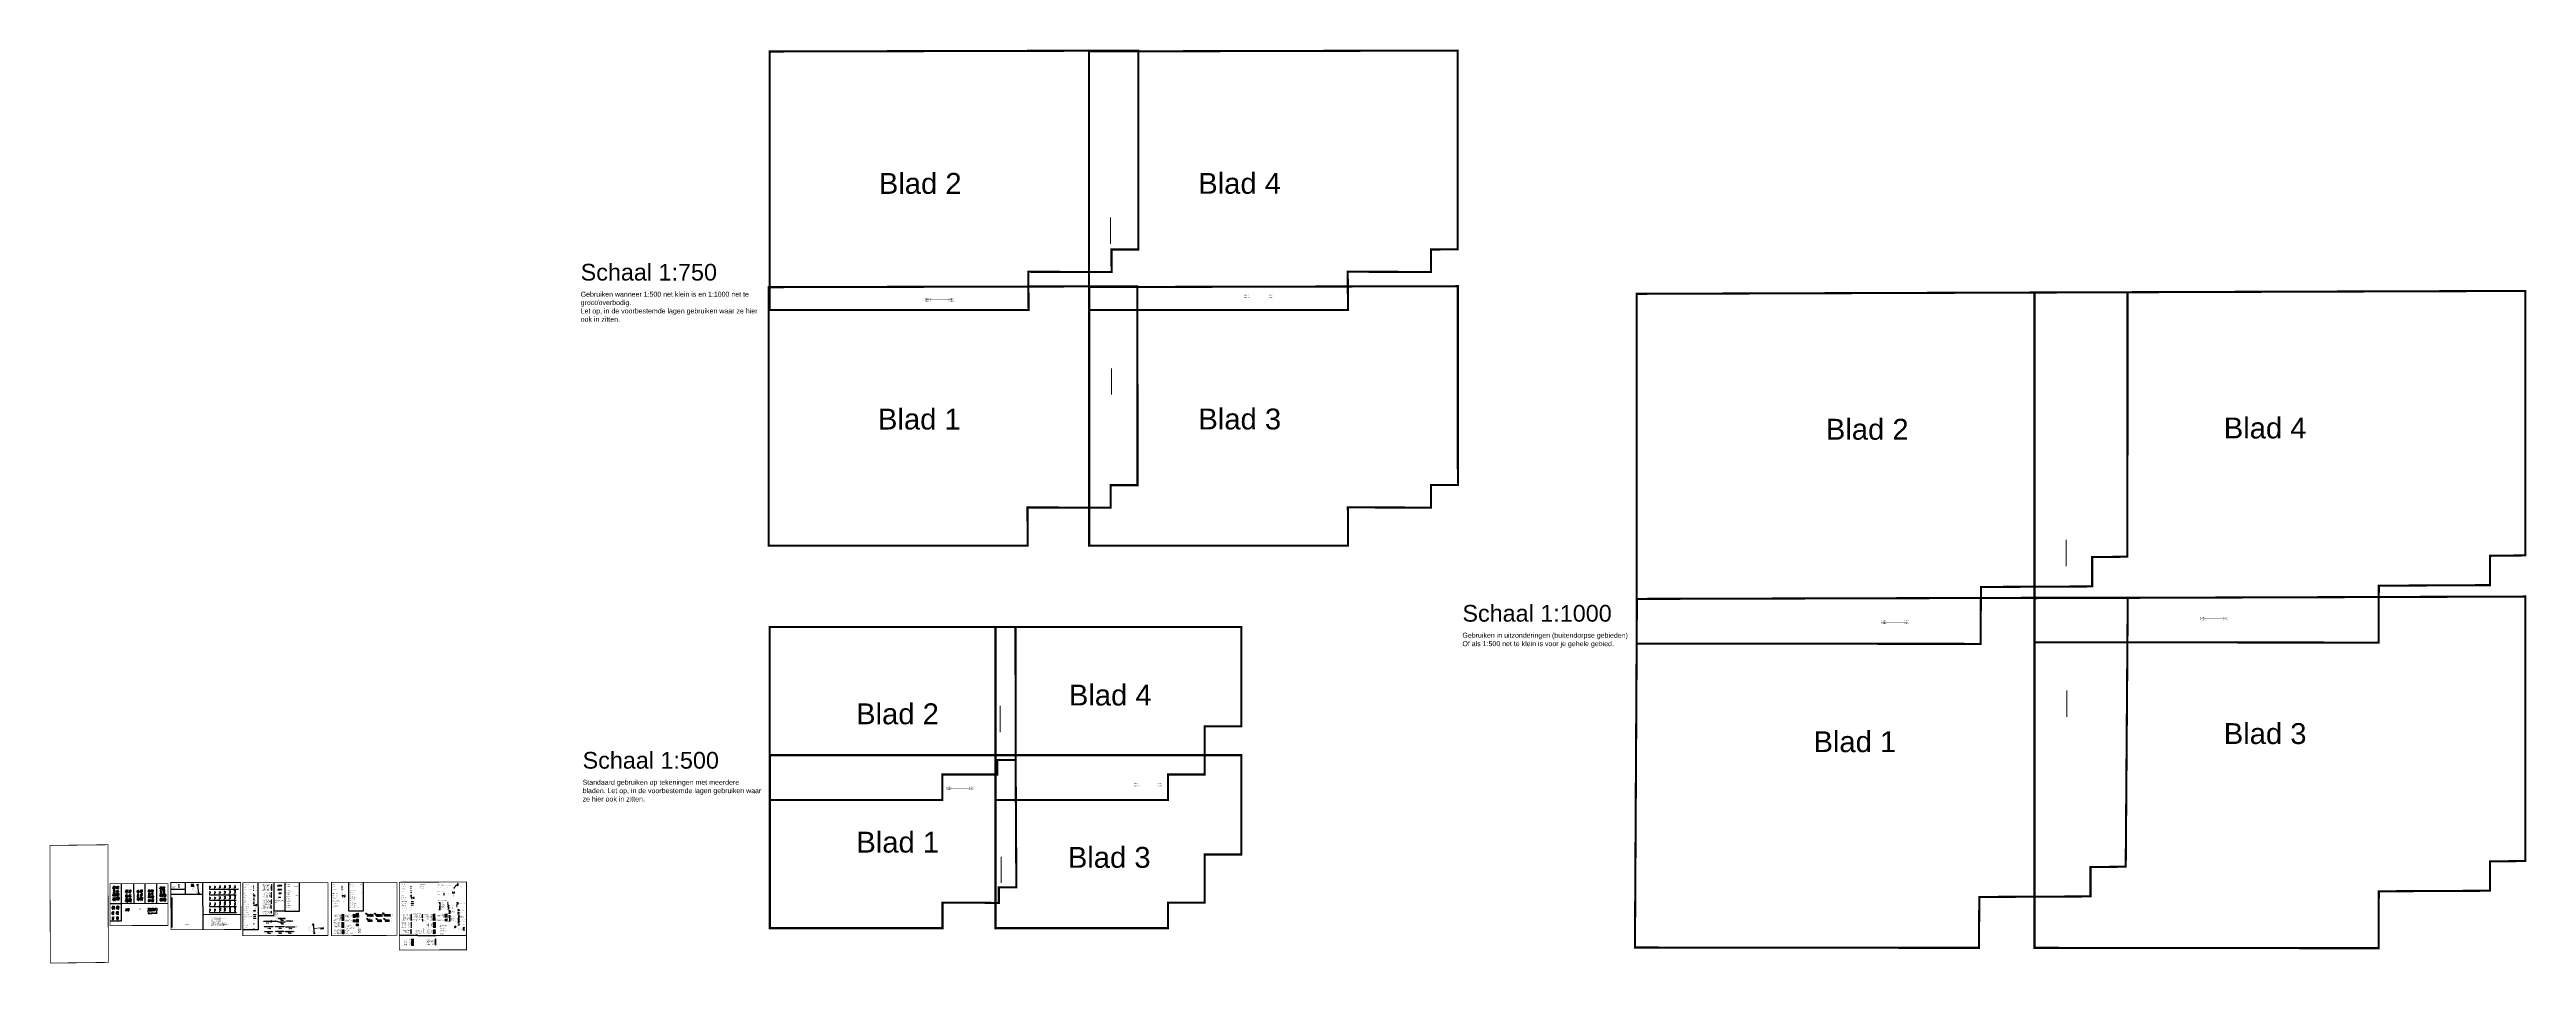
# Model space of a CAD drawing. Header units: metres. Extents: x 342 to 6270, y 11 to 2199.
import ezdxf
from ezdxf.enums import TextEntityAlignment as Align

# ---------------------------------------------------------------- set-up
doc = ezdxf.new("R2018")
doc.units = ezdxf.units.M
for name, pattern in [('DASHDOT', [1, 0.5, -0.25, 0, -0.25]), ('DASHED', [0.75, 0.5, -0.25]), ('DIVIDE', [1.25, 0.5, -0.25, 0, -0.25, 0, -0.25])]:
    doc.linetypes.add(name, pattern=pattern)
doc.layers.get('Defpoints').update_dxf_attribs({"lineweight": 5})
for name, color, linetype in [('01 - Aandacht teksten', 1, 'Continuous'), ('01 - Diversen', 7, 'Continuous'), ('01 - Station', 7, 'Continuous'), ('02 - Overzetter', 6, 'Continuous'), ('Bestaande kabel DO', 125, 'Continuous'), ('E_LV_SERVICE_CONNECTION', 7, 'Continuous'), ('N-E-LS-Mantelbuis', 6, 'Continuous'), ('N-E-LS-Verwijderd', 5, 'DASHDOT'), ('Nieuwe aansluiting LS+OV DO', 6, 'DASHED'), ('Opmerking', 7, 'Continuous')]:
    doc.layers.add(name, color=color, linetype=linetype)
for name, color, linetype, lineweight, true_color in [('01 - Aardpen', 160, 'Continuous', 0, 0x1940ff), ('01-Te Rooien Kabel', 160, 'DASHDOT', 0, 0x1940ff), ('Aansluiting LS K04', 3, 'DASHED', 0, 0x00f000), ('Aansluiting LS K05', 6, 'DASHED', 0, 0xeb00eb)]:
    doc.layers.add(name, color=color, linetype=linetype, lineweight=lineweight, true_color=true_color)
for name, color, linetype, lineweight in [('01 - Bestaande kabel', 125, 'Continuous', 0), ('01 - Bestaande OV mast', 125, 'Continuous', 0), ('01 - Geulbak', 18, 'Continuous', 0), ('01 - Geulbak Bestaand', 18, 'Continuous', 0), ('01 - Geulbak MS', 5, 'Continuous', 0), ('01 - Mantelbuis', 6, 'Continuous', 0), ('01-Blad 1', 1, 'Continuous', 0), ('01-Blad 2', 1, 'Continuous', 0), ('01-Blad 3', 1, 'Continuous', 0), ('01-Blad 4', 1, 'Continuous', 0), ('01-Bladverdeling', 6, 'Continuous', 0), ('01-Overgangsbladen', 250, 'Continuous', 0), ('01-Overgangsteksten', 250, 'Continuous', 0), ('02 - Overzetter lijn', 7, 'Continuous', 0), ('02 - Sanering', 6, 'Continuous', 0), ('02 - Sanering lijn', 7, 'Continuous', 0), ('Aansluiting LS K01', 120, 'DASHED', 0), ('Aansluiting LS K02', 52, 'DASHED', 0), ('Aansluiting LS K03', 5, 'DASHED', 0), ('Aansluiting LS K06', 30, 'DASHED', 0), ('Aansluiting LS K07', 252, 'DASHED', 0), ('Aansluiting LS K08', 244, 'DASHED', 0), ('Aansluiting LS K09', 104, 'DASHED', 0), ('Aansluiting LS K10', 1, 'DASHED', 0), ('Aansluiting LS K11', 190, 'DASHED', 0), ('Aansluiting LS K12', 201, 'DASHED', 0), ('Aansluiting MS', 6, 'DASHED', 0), ('AANSLUITKAST', 7, 'Continuous', 0), ('AKA', 7, 'Continuous', 0), ('Akkoord', 1, 'Continuous', 0), ('DEUR', 253, 'Continuous', 0), ('E_LV_CABLE_POINT', 125, 'Continuous', 0), ('E_LV_CROSS_SECTION', 5, 'Continuous', 0), ('E_LV_REFERENCE', 5, 'Continuous', 0), ('Knooppunt LS AM', 7, 'Continuous', 0)]:
    doc.layers.add(name, color=color, linetype=linetype, lineweight=lineweight)
doc.styles.add('ARIAL', font='arial.ttf')
doc.styles.get("Standard").update_dxf_attribs({"font": 'arial.ttf'})
doc.styles.add('TM-0.5', font='', dxfattribs={"height": 0.5})
doc.styles.add('TM-1.0', font='', dxfattribs={"height": 1})
doc.styles.get('TM-0.5').set_extended_font_data('Arial Nova Light')
doc.styles.get('TM-1.0').set_extended_font_data('Arial Nova Light')
doc.dimstyles.get("Standard").update_dxf_attribs({"dimtxt": 0.18, "dimasz": 0.18, "dimexe": 0.18, "dimexo": 0.0625, "dimgap": 0.09, "dimtad": 0, "dimtih": 1, "dimtoh": 1, "dimdec": 4, "dimzin": 0, "dimdsep": 46, "dimtxsty": 'Standard', "dimcen": 0.09, "dimadec": 0, "dimazin": 0, "dimtfac": 1, "dimtdec": 4, "dimtofl": 0, "dimtmove": 0, "dimatfit": 3, "dimfxl": 1, "dimtolj": 1, "dimtzin": 0, "dimarcsym": 0})
pattern_1 = [(206, (0, 0), (0.15310112, -0.31390382), [0.254, -0.09525]), (296, (0, 0), (0.31390382, 0.15310112), [0.254, -0.09525])]

# ---------------------------------------------------------------- blocks, each defined once
blk = doc.blocks.new('*D132')
at = {"color": 0, "lineweight": -2, "transparency": 16777216}
for p, q in [((580.8, 137.3), (580.8, 136.7)), ((581, 136.9), (587.5, 136.9)), ((595.1, 136.9), (588.6, 136.9)), ((595.3, 137.3), (595.3, 136.7))]:
    blk.add_line(p, q, dxfattribs=at)
at = {"color": 0, "transparency": 16777216}
for points in [[(581, 136.9), (581, 136.8), (580.8, 136.9)], [(595.1, 136.9), (595.1, 136.8), (595.3, 136.9)]]:
    blk.add_solid(points, dxfattribs=at)
at = {"layer": 'Defpoints', "color": 0, "transparency": 16777216}
for p in [(580.8, 138), (595.3, 138), (595.3, 136.9)]:
    blk.add_point(p, dxfattribs=at)
at = {"color": 0, "transparency": 16777216, "insert": (588.1, 136.9), "char_height": 0.18, "attachment_point": 5}
blk.add_mtext('\\A1;14.5000', dxfattribs=at)
blk = doc.blocks.new('*D133')
at = {"color": 0, "lineweight": -2, "transparency": 16777216}
for p, q in [((580.4, 141.7), (580, 141.7)), ((580.4, 138), (580, 138)), ((580.1, 141.5), (580.1, 140)), ((580.1, 138.2), (580.1, 139.7))]:
    blk.add_line(p, q, dxfattribs=at)
at = {"color": 0, "transparency": 16777216}
for points in [[(580.1, 141.5), (580.2, 141.5), (580.1, 141.7)], [(580.1, 138.2), (580.2, 138.2), (580.1, 138)]]:
    blk.add_solid(points, dxfattribs=at)
at = {"layer": 'Defpoints', "color": 0, "transparency": 16777216}
for p in [(580.1, 141.7), (580.8, 141.7), (580.8, 138)]:
    blk.add_point(p, dxfattribs=at)
at = {"color": 0, "transparency": 16777216, "insert": (580.1, 139.8), "char_height": 0.18, "attachment_point": 5}
blk.add_mtext('\\A1;3.7000', dxfattribs=at)
blk = doc.blocks.new('*D134')
at = {"color": 0, "lineweight": -2, "transparency": 16777216}
for p, q in [((577.9, 131.3), (577.9, 130.2)), ((578.1, 130.4), (587.4, 130.4)), ((597.8, 130.4), (588.5, 130.4)), ((597.9, 131.3), (597.9, 130.2))]:
    blk.add_line(p, q, dxfattribs=at)
at = {"color": 0, "transparency": 16777216}
for points in [[(578.1, 130.4), (578.1, 130.4), (577.9, 130.4)], [(597.8, 130.4), (597.8, 130.4), (597.9, 130.4)]]:
    blk.add_solid(points, dxfattribs=at)
at = {"layer": 'Defpoints', "color": 0, "transparency": 16777216}
for p in [(577.9, 131.3), (597.9, 131.3), (597.9, 130.4)]:
    blk.add_point(p, dxfattribs=at)
at = {"color": 0, "transparency": 16777216, "insert": (587.9, 130.4), "char_height": 0.18, "attachment_point": 5}
blk.add_mtext('\\A1;20.0000', dxfattribs=at)
blk = doc.blocks.new('*D143')
at = {"color": 0, "lineweight": -2, "transparency": 16777216}
for p, q in [((597.9, 143.3), (599.2, 143.3)), ((597.9, 131.3), (599.2, 131.3)), ((599, 143.1), (599, 137.5)), ((599, 131.5), (599, 137.1))]:
    blk.add_line(p, q, dxfattribs=at)
at = {"color": 0, "transparency": 16777216}
for points in [[(599, 143.1), (599.1, 143.1), (599, 143.3)], [(599, 131.5), (599.1, 131.5), (599, 131.3)]]:
    blk.add_solid(points, dxfattribs=at)
at = {"layer": 'Defpoints', "color": 0, "transparency": 16777216}
for p in [(597.9, 143.3), (597.9, 131.3), (599, 131.3)]:
    blk.add_point(p, dxfattribs=at)
at = {"color": 0, "transparency": 16777216, "insert": (599, 137.3), "char_height": 0.18, "attachment_point": 5}
blk.add_mtext('\\A1;12.0000', dxfattribs=at)
blk = doc.blocks.new('Aardpen 4.0')
at = {"layer": '01 - Aardpen', "transparency": 33554687}
h = blk.add_hatch(color=5, dxfattribs=at)
h.dxf.hatch_style = 1
edge = h.paths.add_edge_path()
edge.add_line((0.1, -0.3), (0.1, -1.8))
edge.add_line((0.1, -1.8), (0.5, -1.8))
edge.add_line((0.5, -1.8), (0.5, -1.9))
edge.add_line((0.5, -1.9), (0.1, -1.9))
edge.add_line((0.1, -1.9), (0.1, -2))
edge.add_line((0.1, -2), (0.4, -2))
edge.add_line((0.4, -2), (0.4, -2.2))
edge.add_line((0.4, -2.2), (0.1, -2.2))
edge.add_line((0.1, -2.2), (0.1, -2.3))
edge.add_line((0.1, -2.3), (0.2, -2.3))
edge.add_line((0.2, -2.3), (0.2, -2.4))
edge.add_line((0.2, -2.4), (-0.2, -2.4))
edge.add_line((-0.2, -2.4), (-0.2, -2.3))
edge.add_line((-0.2, -2.3), (-0.1, -2.3))
edge.add_line((-0.1, -2.3), (-0.1, -2.2))
edge.add_line((-0.1, -2.2), (-0.4, -2.2))
edge.add_line((-0.4, -2.2), (-0.4, -2))
edge.add_line((-0.4, -2), (-0.1, -2))
edge.add_line((-0.1, -2), (-0.1, -1.9))
edge.add_line((-0.1, -1.9), (-0.5, -1.9))
edge.add_line((-0.5, -1.9), (-0.5, -1.8))
edge.add_line((-0.5, -1.8), (-0.1, -1.8))
edge.add_line((-0.1, -1.8), (-0.1, -0.3))
edge.add_arc((0, 0), 0.338, -77.18672, 257.18672, ccw=False)
at = {"layer": '01 - Aardpen', "color": 0}
blk.add_lwpolyline([(0.1, -0.3), (0.1, -1.8), (0.5, -1.8), (0.5, -1.9), (0.1, -1.9), (0.1, -2), (0.4, -2), (0.4, -2.2), (0.1, -2.2), (0.1, -2.3), (0.2, -2.3), (0.2, -2.4), (-0.2, -2.4), (-0.2, -2.3), (-0.1, -2.3), (-0.1, -2.2), (-0.4, -2.2), (-0.4, -2), (-0.1, -2), (-0.1, -1.9), (-0.5, -1.9), (-0.5, -1.8), (-0.1, -1.8), (-0.1, -0.3, -8.905885)], format="xyb", close=True, dxfattribs=at)
blk = doc.blocks.new('E_LV_CABLE_POINT_POSITION_MAP_2')
at = {"color": 0, "linetype": 'ByBlock'}
for start, end in [(48.652161, 228.652161), (228.652161, 48.652161)]:
    blk.add_arc((-0.5, 0), 124999.9, start, end, dxfattribs=at)
blk = doc.blocks.new('*D144')
at = {"color": 0, "lineweight": -2, "transparency": 16777216}
for p, q in [((614.5, 188.9), (614.5, 187.5)), ((614.7, 187.7), (614.9, 187.7)), ((616.1, 187.7), (615.8, 187.7)), ((616.2, 188.9), (616.2, 187.5))]:
    blk.add_line(p, q, dxfattribs=at)
at = {"color": 0, "transparency": 16777216}
for points in [[(614.7, 187.7), (614.7, 187.6), (614.5, 187.7)], [(616.1, 187.7), (616.1, 187.6), (616.2, 187.7)]]:
    blk.add_solid(points, dxfattribs=at)
at = {"layer": 'Defpoints', "color": 0, "transparency": 16777216}
for p in [(614.5, 189.9), (616.2, 189.9), (616.2, 187.7)]:
    blk.add_point(p, dxfattribs=at)
at = {"color": 0, "transparency": 16777216, "insert": (615.4, 187.7), "char_height": 0.18, "attachment_point": 5}
blk.add_mtext('\\A1;1.7499', dxfattribs=at)
blk = doc.blocks.new('*D145')
at = {"color": 0, "lineweight": -2, "transparency": 16777216}
for p, q in [((614, 192.7), (612.6, 192.7)), ((614, 189.9), (612.6, 189.9)), ((612.8, 192.5), (612.8, 191.5)), ((612.8, 190), (612.8, 191.1))]:
    blk.add_line(p, q, dxfattribs=at)
at = {"color": 0, "transparency": 16777216}
for points in [[(612.7, 192.5), (612.8, 192.5), (612.8, 192.7)], [(612.7, 190), (612.8, 190), (612.8, 189.9)]]:
    blk.add_solid(points, dxfattribs=at)
at = {"layer": 'Defpoints', "color": 0, "transparency": 16777216}
for p in [(612.8, 192.7), (614.5, 192.7), (614.5, 189.9)]:
    blk.add_point(p, dxfattribs=at)
at = {"color": 0, "transparency": 16777216, "insert": (612.8, 191.3), "char_height": 0.18, "attachment_point": 5}
blk.add_mtext('\\A1;2.8498', dxfattribs=at)
blk = doc.blocks.new('*D111')
at = {"color": 0, "lineweight": -2, "transparency": 16777216}
for p, q in [((502.9, 194), (501.7, 194)), ((503, 190.4), (501.8, 190.4)), ((501.9, 193.8), (501.9, 192.3)), ((502, 190.6), (501.9, 192))]:
    blk.add_line(p, q, dxfattribs=at)
at = {"color": 0, "transparency": 16777216}
for points in [[(502, 193.8), (501.9, 193.8), (501.9, 194)], [(502, 190.6), (501.9, 190.6), (502, 190.4)]]:
    blk.add_solid(points, dxfattribs=at)
at = {"layer": 'Defpoints', "color": 0, "transparency": 16777216}
for p in [(502, 190.4), (503.4, 194), (503.5, 190.4)]:
    blk.add_point(p, dxfattribs=at)
at = {"color": 0, "transparency": 16777216, "insert": (501.9, 192.2), "char_height": 0.18, "attachment_point": 5}
blk.add_mtext('\\A1;3.5550', dxfattribs=at)
blk = doc.blocks.new('*D112')
at = {"color": 0, "lineweight": -2, "transparency": 16777216}
for p, q in [((503.5, 189.9), (503.5, 188.6)), ((503.7, 188.8), (504, 188.8)), ((505.2, 188.8), (504.9, 188.8)), ((505.4, 189.9), (505.4, 188.6))]:
    blk.add_line(p, q, dxfattribs=at)
at = {"color": 0, "transparency": 16777216}
for points in [[(503.7, 188.8), (503.7, 188.8), (503.5, 188.8)], [(505.2, 188.8), (505.2, 188.8), (505.4, 188.8)]]:
    blk.add_solid(points, dxfattribs=at)
at = {"layer": 'Defpoints', "color": 0, "transparency": 16777216}
for p in [(503.5, 190.4), (505.4, 190.4), (505.4, 188.8)]:
    blk.add_point(p, dxfattribs=at)
at = {"color": 0, "transparency": 16777216, "insert": (504.5, 188.8), "char_height": 0.18, "attachment_point": 5}
blk.add_mtext('\\A1;1.8800', dxfattribs=at)
blk = doc.blocks.new('*D113')
at = {"color": 0, "lineweight": -2, "transparency": 16777216}
for p, q in [((586.3, 186.2), (585.7, 186.2)), ((586.3, 183), (585.7, 183)), ((585.8, 186.1), (585.8, 184.7)), ((585.8, 183.2), (585.8, 184.5))]:
    blk.add_line(p, q, dxfattribs=at)
at = {"color": 0, "transparency": 16777216}
for points in [[(585.8, 186.1), (585.9, 186.1), (585.8, 186.2)], [(585.8, 183.2), (585.9, 183.2), (585.8, 183)]]:
    blk.add_solid(points, dxfattribs=at)
at = {"layer": 'Defpoints', "color": 0, "transparency": 16777216}
for p in [(585.8, 186.2), (586.8, 186.2), (586.8, 183)]:
    blk.add_point(p, dxfattribs=at)
at = {"color": 0, "transparency": 16777216, "insert": (585.8, 184.6), "char_height": 0.18, "attachment_point": 5}
blk.add_mtext('\\A1;{\\H0.6x;3.2600}', dxfattribs=at)
blk = doc.blocks.new('*D114')
at = {"color": 0, "lineweight": -2, "transparency": 16777216}
for p, q in [((586.8, 182.5), (586.8, 181.7)), ((587, 181.9), (587.4, 181.9)), ((588.4, 181.9), (588, 181.9)), ((588.6, 182.5), (588.6, 181.7))]:
    blk.add_line(p, q, dxfattribs=at)
at = {"color": 0, "transparency": 16777216}
for points in [[(587, 181.9), (587, 181.9), (586.8, 181.9)], [(588.4, 181.9), (588.4, 181.9), (588.6, 181.9)]]:
    blk.add_solid(points, dxfattribs=at)
at = {"layer": 'Defpoints', "color": 0, "transparency": 16777216}
for p in [(586.8, 183), (588.6, 183), (588.6, 181.9)]:
    blk.add_point(p, dxfattribs=at)
at = {"color": 0, "transparency": 16777216, "insert": (587.7, 181.9), "char_height": 0.18, "attachment_point": 5}
blk.add_mtext('\\A1;{\\H0.6x;1.7100}', dxfattribs=at)
blk = doc.blocks.new('Pacto 25 Exc. afm.')
at = {"lineweight": 0, "transparency": 33554687}
h = blk.add_hatch(dxfattribs=at)
h.set_pattern_fill('ANSI32', color=256, scale=0.069, angle=90.76618)
h.set_pattern_definition([(135.76618298, (403502.9297, -170782.46124), (-0.458472349, -0.4709010573), []), (135.76618298, (403502.9255, -170782.15145), (-0.458472349, -0.4709010573), [])])
h.paths.add_polyline_path([(0.8, 1.7), (-1.1, 1.6), (-1, -1.9), (0.9, -1.9)])
at = {"color": 114, "linetype": 'DIVIDE', "lineweight": 0, "true_color": 0x139b48}
blk.add_lwpolyline([(-1.4, -2.3), (-1.5, 3.5), (2.8, 3.6), (2.9, -2.3)], close=True, dxfattribs=at)
at = {"lineweight": 0}
for points in [[(-0.9, 1.6), (-1.3, 2.6)], [(0.8, 1.4), (1.7, 1.8)], [(0.8, -0.5), (1.7, -0.9)], [(0.9, -1.8), (1.9, -2.2)]]:
    blk.add_lwpolyline(points, dxfattribs=at)
blk.add_lwpolyline([(-1, -1.9), (-1.1, 1.6), (0.8, 1.7), (0.9, -1.9)], close=True, dxfattribs=at)
at = {"linetype": 'DIVIDE', "lineweight": 0}
for centre, radius, start, end in [((-0.9, 1.7), 1.03, 359.50819, 118.1409), ((0.8, 1.4), 0.957, 270.77209, 24.93357), ((0.8, -0.5), 0.957, 336.00217, 90.77005), ((0.9, -1.7), 1.09, 334.31345, 92.70124)]:
    blk.add_arc(centre, radius, start, end, dxfattribs=at)
blk = doc.blocks.new('*D74')
at = {"color": 0, "lineweight": -2, "transparency": 16777216}
for p, q in [((195.6, 141.9), (194.4, 141.9)), ((195.6, 138.3), (194.4, 138.3)), ((194.6, 141.7), (194.6, 140.4)), ((194.6, 138.5), (194.6, 139.8))]:
    blk.add_line(p, q, dxfattribs=at)
at = {"color": 0, "transparency": 16777216}
for points in [[(194.6, 141.7), (194.5, 141.7), (194.5, 141.9)], [(194.6, 138.5), (194.6, 138.5), (194.6, 138.3)]]:
    blk.add_solid(points, dxfattribs=at)
at = {"layer": 'Defpoints', "color": 0, "transparency": 16777216}
for p in [(194.6, 138.3), (196.1, 141.9), (196.1, 138.3)]:
    blk.add_point(p, dxfattribs=at)
at = {"color": 0, "lineweight": 0, "transparency": 16777216, "insert": (194.6, 140.1), "char_height": 0.5, "attachment_point": 5, "style": 'TM-0.5'}
blk.add_mtext('\\A1;3.55', dxfattribs=at)
blk = doc.blocks.new('*D75')
at = {"color": 0, "lineweight": -2, "transparency": 16777216}
for p, q in [((196, 136.7), (195.8, 136.7)), ((196.1, 137.8), (196.1, 136.5)), ((198, 137.9), (198, 136.6)), ((198.2, 136.7), (198.4, 136.7))]:
    blk.add_line(p, q, dxfattribs=at)
at = {"color": 0, "transparency": 16777216}
for points in [[(196, 136.7), (196, 136.7), (196.1, 136.7)], [(198.2, 136.8), (198.2, 136.7), (198, 136.7)]]:
    blk.add_solid(points, dxfattribs=at)
at = {"layer": 'Defpoints', "color": 0, "transparency": 16777216}
for p in [(196.1, 138.3), (198, 138.4), (198, 136.7)]:
    blk.add_point(p, dxfattribs=at)
at = {"color": 0, "lineweight": 0, "transparency": 16777216, "insert": (197.1, 136.7), "char_height": 0.5, "attachment_point": 5, "style": 'TM-0.5'}
blk.add_mtext('\\A1;1.88', dxfattribs=at)
blk = doc.blocks.new('*D52')
at = {"layer": '01 - Station', "color": 0, "lineweight": -2, "transparency": 16777216}
for p, q in [((195.7, 143.9), (195.6, 144.5)), ((195.8, 144.3), (197.1, 144.3)), ((199.8, 144.3), (198.5, 144.3)), ((199.9, 143.9), (199.9, 144.5))]:
    blk.add_line(p, q, dxfattribs=at)
at = {"layer": '01 - Station', "color": 0, "transparency": 16777216}
for points in [[(195.8, 144.3), (195.8, 144.3), (195.6, 144.3)], [(199.8, 144.4), (199.8, 144.3), (199.9, 144.3)]]:
    blk.add_solid(points, dxfattribs=at)
at = {"layer": 'Defpoints', "color": 0, "transparency": 16777216}
for p in [(195.7, 143.8), (199.9, 144.3), (199.9, 143.9)]:
    blk.add_point(p, dxfattribs=at)
at = {"layer": '01 - Station', "color": 0, "lineweight": 0, "transparency": 16777216, "insert": (197.8, 144.3), "char_height": 0.5, "attachment_point": 5, "style": 'TM-0.5'}
blk.add_mtext('\\A1;4.30', dxfattribs=at)
blk = doc.blocks.new('*D51')
at = {"layer": '01 - Station', "color": 0, "lineweight": -2, "transparency": 16777216}
for p, q in [((200, 143.9), (201, 143.9)), ((200.1, 138), (201.1, 138)), ((200.8, 143.7), (200.8, 141.3)), ((200.9, 138.2), (200.8, 140.6))]:
    blk.add_line(p, q, dxfattribs=at)
at = {"layer": '01 - Station', "color": 0, "transparency": 16777216}
for points in [[(200.8, 143.7), (200.8, 143.7), (200.8, 143.9)], [(200.9, 138.2), (200.8, 138.2), (200.9, 138)]]:
    blk.add_solid(points, dxfattribs=at)
at = {"layer": 'Defpoints', "color": 0, "transparency": 16777216}
for p in [(199.9, 143.9), (200, 138), (200.8, 143.9)]:
    blk.add_point(p, dxfattribs=at)
at = {"layer": '01 - Station', "color": 0, "lineweight": 0, "transparency": 16777216, "insert": (200.8, 140.9), "char_height": 0.5, "attachment_point": 5, "style": 'TM-0.5'}
blk.add_mtext('\\A1;5.86', dxfattribs=at)
blk = doc.blocks.new('*D115')
at = {"color": 0, "lineweight": -2, "transparency": 16777216}
for p, q in [((503, 176.6), (501.8, 176.6)), ((503, 173.1), (501.8, 173.1)), ((502, 176.4), (502, 175)), ((502, 173.2), (502, 174.6))]:
    blk.add_line(p, q, dxfattribs=at)
at = {"color": 0, "transparency": 16777216}
for points in [[(502, 176.4), (502, 176.4), (502, 176.6)], [(502.1, 173.2), (502, 173.2), (502, 173.1)]]:
    blk.add_solid(points, dxfattribs=at)
at = {"layer": 'Defpoints', "color": 0, "transparency": 16777216}
for p in [(502, 173.1), (503.5, 176.6), (503.5, 173.1)]:
    blk.add_point(p, dxfattribs=at)
at = {"color": 0, "transparency": 16777216, "insert": (502, 174.8), "char_height": 0.18, "attachment_point": 5}
blk.add_mtext('\\A1;3.5550', dxfattribs=at)
blk = doc.blocks.new('*D116')
at = {"color": 0, "lineweight": -2, "transparency": 16777216}
for p, q in [((503.6, 172.6), (503.6, 171.3)), ((503.7, 171.4), (504.1, 171.4)), ((505.3, 171.5), (505, 171.5)), ((505.4, 172.6), (505.5, 171.3))]:
    blk.add_line(p, q, dxfattribs=at)
at = {"color": 0, "transparency": 16777216}
for points in [[(503.7, 171.5), (503.7, 171.4), (503.6, 171.4)], [(505.3, 171.5), (505.3, 171.4), (505.4, 171.5)]]:
    blk.add_solid(points, dxfattribs=at)
at = {"layer": 'Defpoints', "color": 0, "transparency": 16777216}
for p in [(503.5, 173.1), (505.4, 173.1), (505.4, 171.5)]:
    blk.add_point(p, dxfattribs=at)
at = {"color": 0, "transparency": 16777216, "insert": (504.5, 171.5), "char_height": 0.18, "attachment_point": 5}
blk.add_mtext('\\A1;1.8800', dxfattribs=at)
blk = doc.blocks.new('*D146')
at = {"layer": '01 - Station', "color": 0, "lineweight": -2, "transparency": 16777216}
for p, q in [((503.1, 178.6), (503.1, 179.2)), ((503.3, 179), (504.8, 179)), ((507.2, 179.1), (505.7, 179)), ((507.4, 178.6), (507.4, 179.2))]:
    blk.add_line(p, q, dxfattribs=at)
at = {"layer": '01 - Station', "color": 0, "transparency": 16777216}
for points in [[(503.3, 179), (503.3, 179), (503.1, 179)], [(507.2, 179.1), (507.2, 179), (507.4, 179.1)]]:
    blk.add_solid(points, dxfattribs=at)
at = {"layer": 'Defpoints', "color": 0, "transparency": 16777216}
for p in [(503.1, 178.5), (507.4, 179.1), (507.4, 178.6)]:
    blk.add_point(p, dxfattribs=at)
at = {"layer": '01 - Station', "color": 0, "transparency": 16777216, "insert": (505.2, 179), "char_height": 0.18, "attachment_point": 5}
blk.add_mtext('\\A1;4.2970', dxfattribs=at)
blk = doc.blocks.new('*D147')
at = {"layer": '01 - Station', "color": 0, "lineweight": -2, "transparency": 16777216}
for p, q in [((507.4, 178.6), (508.4, 178.6)), ((508.2, 178.4), (508.3, 175.8)), ((507.5, 172.7), (508.5, 172.7)), ((508.3, 172.9), (508.3, 175.5))]:
    blk.add_line(p, q, dxfattribs=at)
at = {"layer": '01 - Station', "color": 0, "transparency": 16777216}
for points in [[(508.3, 178.4), (508.2, 178.4), (508.2, 178.6)], [(508.3, 172.9), (508.3, 172.9), (508.3, 172.7)]]:
    blk.add_solid(points, dxfattribs=at)
at = {"layer": 'Defpoints', "color": 0, "transparency": 16777216}
for p in [(507.4, 178.6), (508.2, 178.6), (507.4, 172.7)]:
    blk.add_point(p, dxfattribs=at)
at = {"layer": '01 - Station', "color": 0, "transparency": 16777216, "insert": (508.3, 175.7), "char_height": 0.18, "attachment_point": 5}
blk.add_mtext('\\A1;5.8590', dxfattribs=at)
blk = doc.blocks.new('AKA-GKP-S3 exc. afm.')
at = {"layer": 'AKA', "color": 114, "linetype": 'DIVIDE', "lineweight": 0, "true_color": 0x139b48}
blk.add_lwpolyline([(1.8, 3.1), (1.9, -3.2), (-2.2, -3.2), (-2.2, 3), (1.8, 3.1)], dxfattribs=at)
at = {"layer": 'AKA', "linetype": 'DIVIDE', "lineweight": 0}
blk.add_lwpolyline([(1, -2.3), (1, 1.8), (1, 2.2), (-0.5, 2.2), (-1.8, 2.2), (-1.8, 0.3), (-1.8, -2.4), (-0.3, -2.4)], close=True, dxfattribs=at)
at = {"layer": 'AKA', "linetype": 'Continuous', "lineweight": 0}
for points in [[(0.1, 1.4), (0.2, -1.5), (-1.6, -1.5), (-1.6, 1.4)], [(0, 1.3), (0.1, -1.4), (-1.5, -1.4), (-1.5, 1.3)]]:
    blk.add_lwpolyline(points, close=True, dxfattribs=at)
for points in [[(-1.6, 1.4), (-1.5, 1.4)], [(0.1, 1.4), (0, 1.4)], [(0.1, 1.4), (0.2, 0.4)], [(-1.6, -1.5), (-1.3, -1.5)], [(0.2, -1.5), (-0.5, -1.5)], [(0.2, -1.5), (0.2, -1.3)]]:
    blk.add_lwpolyline(points, dxfattribs=at)
at = {"layer": 'DEUR', "linetype": 'Continuous', "lineweight": 0}
for points in [[(-1.5, 1.4), (-1.8, 2.1)], [(0.3, 2.1), (0, 1.4)], [(0.2, 0.4), (0.9, 0.8)], [(0.2, 0.4), (0.2, -0.4)], [(-1.3, -1.5), (-1.7, -2.3)], [(0.2, -1.3), (1, -1.6)]]:
    blk.add_lwpolyline(points, dxfattribs=at)
for centre, radius, start, end in [((-1.4, 1.5), 0.71, 352.95715, 122.18973), ((0, 1.5), 0.71, 59.07587, 188.30845), ((0.1, 0.4), 0.864, 275.48241, 23.22392), ((-1.3, -1.5), 0.866, 245.44771, 1.51544), ((0.1, -1.3), 0.878, 338.65137, 84.76773)]:
    blk.add_arc(centre, radius, start, end, dxfattribs=at)
blk = doc.blocks.new('*D135')
at = {"color": 0, "lineweight": -2, "transparency": 16777216}
for p, q in [((615.9, 171.2), (615.9, 169.8)), ((616.1, 170), (616.3, 170)), ((617.5, 170), (617.3, 170)), ((617.7, 171.2), (617.7, 169.8))]:
    blk.add_line(p, q, dxfattribs=at)
at = {"color": 0, "transparency": 16777216}
for points in [[(616.1, 170), (616.1, 170), (615.9, 170)], [(617.5, 170), (617.5, 170), (617.7, 170)]]:
    blk.add_solid(points, dxfattribs=at)
at = {"layer": 'Defpoints', "color": 0, "transparency": 16777216}
for p in [(615.9, 172.2), (617.7, 172.2), (617.7, 170)]:
    blk.add_point(p, dxfattribs=at)
at = {"color": 0, "transparency": 16777216, "insert": (616.8, 170), "char_height": 0.18, "attachment_point": 5}
blk.add_mtext('\\A1;1.7499', dxfattribs=at)
blk = doc.blocks.new('*D136')
at = {"color": 0, "lineweight": -2, "transparency": 16777216}
for p, q in [((615.4, 175), (614, 175)), ((615.4, 172.2), (614, 172.2)), ((614.2, 174.8), (614.2, 173.8)), ((614.2, 172.3), (614.2, 173.4))]:
    blk.add_line(p, q, dxfattribs=at)
at = {"color": 0, "transparency": 16777216}
for points in [[(614.2, 174.8), (614.2, 174.8), (614.2, 175)], [(614.2, 172.3), (614.2, 172.3), (614.2, 172.2)]]:
    blk.add_solid(points, dxfattribs=at)
at = {"layer": 'Defpoints', "color": 0, "transparency": 16777216}
for p in [(614.2, 175), (615.9, 175), (615.9, 172.2)]:
    blk.add_point(p, dxfattribs=at)
at = {"color": 0, "transparency": 16777216, "insert": (614.2, 173.6), "char_height": 0.18, "attachment_point": 5}
blk.add_mtext('\\A1;2.8498', dxfattribs=at)
blk = doc.blocks.new('*D137')
at = {"layer": '01 - Station', "color": 0, "lineweight": -2, "transparency": 16777216}
for p, q in [((615.3, 176.7), (615.3, 177.5)), ((615.4, 177.4), (616.8, 177.4)), ((619.1, 177.4), (617.8, 177.4)), ((619.3, 176.8), (619.3, 177.6))]:
    blk.add_line(p, q, dxfattribs=at)
at = {"layer": '01 - Station', "color": 0, "transparency": 16777216}
for points in [[(615.4, 177.4), (615.4, 177.3), (615.3, 177.4)], [(619.1, 177.4), (619.1, 177.4), (619.3, 177.4)]]:
    blk.add_solid(points, dxfattribs=at)
at = {"layer": 'Defpoints', "color": 0, "transparency": 16777216}
for p in [(615.3, 176.7), (619.3, 177.4), (619.3, 176.7)]:
    blk.add_point(p, dxfattribs=at)
at = {"layer": '01 - Station', "color": 0, "transparency": 16777216, "insert": (617.3, 177.4), "char_height": 0.18, "attachment_point": 5}
blk.add_mtext('\\A1;4.0600', dxfattribs=at)
blk = doc.blocks.new('*D138')
at = {"layer": '01 - Station', "color": 0, "lineweight": -2, "transparency": 16777216}
for p, q in [((619.4, 176.7), (620.4, 176.7)), ((619.5, 170.5), (620.4, 170.5)), ((620.2, 176.5), (620.2, 173.8)), ((620.3, 170.7), (620.2, 173.4))]:
    blk.add_line(p, q, dxfattribs=at)
at = {"layer": '01 - Station', "color": 0, "transparency": 16777216}
for points in [[(620.2, 176.5), (620.2, 176.5), (620.2, 176.7)], [(620.3, 170.7), (620.2, 170.7), (620.3, 170.5)]]:
    blk.add_solid(points, dxfattribs=at)
at = {"layer": 'Defpoints', "color": 0, "transparency": 16777216}
for p in [(619.3, 176.7), (619.4, 170.5), (620.3, 170.5)]:
    blk.add_point(p, dxfattribs=at)
at = {"layer": '01 - Station', "color": 0, "transparency": 16777216, "insert": (620.2, 173.6), "char_height": 0.18, "attachment_point": 5}
blk.add_mtext('\\A1;6.2400', dxfattribs=at)
blk = doc.blocks.new('*D72')
at = {"color": 0, "lineweight": -2, "transparency": 16777216}
for p, q in [((309.8, 144.7), (309.7, 144.7)), ((310, 145.9), (310, 144.5)), ((311.8, 145.9), (311.8, 144.5)), ((312, 144.7), (312.1, 144.7))]:
    blk.add_line(p, q, dxfattribs=at)
at = {"color": 0, "transparency": 16777216}
for points in [[(309.8, 144.7), (309.8, 144.7), (310, 144.7)], [(312, 144.7), (312, 144.7), (311.8, 144.7)]]:
    blk.add_solid(points, dxfattribs=at)
at = {"layer": 'Defpoints', "color": 0, "transparency": 16777216}
for p in [(310, 146.9), (311.8, 146.9), (311.8, 144.7)]:
    blk.add_point(p, dxfattribs=at)
at = {"color": 0, "lineweight": 0, "transparency": 16777216, "insert": (310.9, 144.7), "char_height": 0.5, "attachment_point": 5, "style": 'TM-0.5'}
blk.add_mtext('\\A1;1.75', dxfattribs=at)
blk = doc.blocks.new('*D71')
at = {"color": 0, "lineweight": -2, "transparency": 16777216}
for p, q in [((309.5, 149.7), (308.1, 149.7)), ((309.5, 146.9), (308.1, 146.9)), ((308.3, 149.5), (308.3, 148.6)), ((308.3, 147), (308.3, 147.9))]:
    blk.add_line(p, q, dxfattribs=at)
at = {"color": 0, "transparency": 16777216}
for points in [[(308.3, 149.5), (308.3, 149.5), (308.3, 149.7)], [(308.3, 147), (308.3, 147), (308.3, 146.9)]]:
    blk.add_solid(points, dxfattribs=at)
at = {"layer": 'Defpoints', "color": 0, "transparency": 16777216}
for p in [(308.3, 149.7), (310, 149.7), (310, 146.9)]:
    blk.add_point(p, dxfattribs=at)
at = {"color": 0, "lineweight": 0, "transparency": 16777216, "insert": (308.3, 148.3), "char_height": 0.5, "attachment_point": 5, "style": 'TM-0.5'}
blk.add_mtext('\\A1;2.85', dxfattribs=at)
blk = doc.blocks.new('*D70')
at = {"layer": '01 - Station', "color": 0, "lineweight": -2, "transparency": 16777216}
for p, q in [((309.4, 151.4), (309.4, 152.3)), ((309.5, 152.1), (310.6, 152.1)), ((313.2, 152.1), (312.1, 152.1)), ((313.4, 151.5), (313.4, 152.3))]:
    blk.add_line(p, q, dxfattribs=at)
at = {"layer": '01 - Station', "color": 0, "transparency": 16777216}
for points in [[(309.5, 152.1), (309.5, 152), (309.4, 152.1)], [(313.2, 152.1), (313.2, 152.1), (313.4, 152.1)]]:
    blk.add_solid(points, dxfattribs=at)
at = {"layer": 'Defpoints', "color": 0, "transparency": 16777216}
for p in [(309.4, 151.4), (313.4, 152.1), (313.4, 151.4)]:
    blk.add_point(p, dxfattribs=at)
at = {"layer": '01 - Station', "color": 0, "lineweight": 0, "transparency": 16777216, "insert": (311.4, 152.1), "char_height": 0.5, "attachment_point": 5, "style": 'TM-0.5'}
blk.add_mtext('\\A1;4.06', dxfattribs=at)
blk = doc.blocks.new('*D69')
at = {"layer": '01 - Station', "color": 0, "lineweight": -2, "transparency": 16777216}
for p, q in [((313.5, 151.4), (314.5, 151.4)), ((313.6, 145.2), (314.6, 145.2)), ((314.3, 151.2), (314.3, 148.7)), ((314.4, 145.4), (314.3, 148))]:
    blk.add_line(p, q, dxfattribs=at)
at = {"layer": '01 - Station', "color": 0, "transparency": 16777216}
for points in [[(314.3, 151.2), (314.3, 151.2), (314.3, 151.4)], [(314.4, 145.4), (314.3, 145.4), (314.4, 145.2)]]:
    blk.add_solid(points, dxfattribs=at)
at = {"layer": 'Defpoints', "color": 0, "transparency": 16777216}
for p in [(313.4, 151.4), (313.5, 145.2), (314.4, 145.2)]:
    blk.add_point(p, dxfattribs=at)
at = {"layer": '01 - Station', "color": 0, "lineweight": 0, "transparency": 16777216, "insert": (314.3, 148.3), "char_height": 0.5, "attachment_point": 5, "style": 'TM-0.5'}
blk.add_mtext('\\A1;6.24', dxfattribs=at)
blk = doc.blocks.new('*D63')
at = {"layer": '01 - Station', "color": 0, "lineweight": -2, "transparency": 16777216}
for p, q in [((275.7, 186.9), (274.8, 186.9)), ((275.7, 183.6), (274.8, 183.6)), ((275, 186.7), (275, 185.5)), ((275, 183.8), (275, 185))]:
    blk.add_line(p, q, dxfattribs=at)
at = {"layer": '01 - Station', "color": 0, "transparency": 16777216}
for points in [[(275, 186.7), (275, 186.7), (275, 186.9)], [(275, 183.8), (275, 183.8), (275, 183.6)]]:
    blk.add_solid(points, dxfattribs=at)
at = {"layer": 'Defpoints', "color": 0, "transparency": 16777216}
for p in [(275, 186.9), (275.7, 186.9), (275.7, 183.6)]:
    blk.add_point(p, dxfattribs=at)
at = {"layer": '01 - Station', "color": 0, "lineweight": 0, "transparency": 16777216, "insert": (275, 185.2), "char_height": 0.5, "attachment_point": 5, "style": 'TM-0.5'}
blk.add_mtext('\\A1;{\\H0.6x;3.26}', dxfattribs=at)
blk = doc.blocks.new('*D64')
at = {"layer": '01 - Station', "color": 0, "lineweight": -2, "transparency": 16777216}
for p, q in [((275.7, 183.6), (275.7, 182.4)), ((275.9, 182.6), (276.2, 182.6)), ((277.3, 182.6), (277, 182.6)), ((277.4, 183.6), (277.4, 182.4))]:
    blk.add_line(p, q, dxfattribs=at)
at = {"layer": '01 - Station', "color": 0, "transparency": 16777216}
for points in [[(275.9, 182.6), (275.9, 182.5), (275.7, 182.6)], [(277.3, 182.6), (277.3, 182.5), (277.4, 182.6)]]:
    blk.add_solid(points, dxfattribs=at)
at = {"layer": 'Defpoints', "color": 0, "transparency": 16777216}
for p in [(275.7, 183.6), (277.4, 183.6), (277.4, 182.6)]:
    blk.add_point(p, dxfattribs=at)
at = {"layer": '01 - Station', "color": 0, "lineweight": 0, "transparency": 16777216, "insert": (276.6, 182.6), "char_height": 0.5, "attachment_point": 5, "style": 'TM-0.5'}
blk.add_mtext('\\A1;{\\H0.6x;1.71}', dxfattribs=at)
blk = doc.blocks.new('*D105')
at = {"layer": '01 - Station', "color": 0, "lineweight": -2, "transparency": 16777216}
for p, q in [((587, 171.7), (586.1, 171.7)), ((587, 168.4), (586.1, 168.4)), ((586.3, 171.5), (586.3, 170.2)), ((586.3, 168.6), (586.3, 169.9))]:
    blk.add_line(p, q, dxfattribs=at)
at = {"layer": '01 - Station', "color": 0, "transparency": 16777216}
for points in [[(586.3, 171.5), (586.3, 171.5), (586.3, 171.7)], [(586.3, 168.6), (586.3, 168.6), (586.3, 168.4)]]:
    blk.add_solid(points, dxfattribs=at)
at = {"layer": 'Defpoints', "color": 0, "transparency": 16777216}
for p in [(586.3, 171.7), (587, 171.7), (587, 168.4)]:
    blk.add_point(p, dxfattribs=at)
at = {"layer": '01 - Station', "color": 0, "transparency": 16777216, "insert": (586.3, 170.1), "char_height": 0.2, "attachment_point": 5}
blk.add_mtext('\\A1;{\\H0.6x;3.2600}', dxfattribs=at)
blk = doc.blocks.new('*D106')
at = {"layer": '01 - Station', "color": 0, "lineweight": -2, "transparency": 16777216}
for p, q in [((587, 168.4), (587, 167.2)), ((587.2, 167.4), (587.6, 167.4)), ((588.6, 167.4), (588.2, 167.4)), ((588.7, 168.4), (588.7, 167.2))]:
    blk.add_line(p, q, dxfattribs=at)
at = {"layer": '01 - Station', "color": 0, "transparency": 16777216}
for points in [[(587.2, 167.4), (587.2, 167.4), (587, 167.4)], [(588.6, 167.4), (588.6, 167.4), (588.7, 167.4)]]:
    blk.add_solid(points, dxfattribs=at)
at = {"layer": 'Defpoints', "color": 0, "transparency": 16777216}
for p in [(587, 168.4), (588.7, 168.4), (588.7, 167.4)]:
    blk.add_point(p, dxfattribs=at)
at = {"layer": '01 - Station', "color": 0, "transparency": 16777216, "insert": (587.9, 167.4), "char_height": 0.2, "attachment_point": 5}
blk.add_mtext('\\A1;{\\H0.6x;1.7100}', dxfattribs=at)
blk = doc.blocks.new('*D139')
at = {"layer": '01 - Station', "color": 0, "lineweight": -2, "transparency": 16777216}
for p, q in [((586.6, 172.6), (586.6, 173.4)), ((586.8, 173.2), (588.2, 173.2)), ((590.4, 173.2), (588.9, 173.2)), ((590.6, 172.6), (590.6, 173.4))]:
    blk.add_line(p, q, dxfattribs=at)
at = {"layer": '01 - Station', "color": 0, "transparency": 16777216}
for points in [[(586.8, 173.2), (586.8, 173.2), (586.6, 173.2)], [(590.4, 173.2), (590.4, 173.2), (590.6, 173.2)]]:
    blk.add_solid(points, dxfattribs=at)
at = {"layer": 'Defpoints', "color": 0, "transparency": 16777216}
for p in [(586.6, 172.6), (590.6, 173.2), (590.6, 172.6)]:
    blk.add_point(p, dxfattribs=at)
at = {"layer": '01 - Station', "color": 0, "transparency": 16777216, "insert": (588.6, 173.2), "char_height": 25, "attachment_point": 5}
blk.add_mtext('\\A1;{\\H0.0044x;\\P3.9220}', dxfattribs=at)
blk = doc.blocks.new('*D140')
at = {"layer": '01 - Station', "color": 0, "lineweight": -2, "transparency": 16777216}
for p, q in [((590.6, 172.6), (591.5, 172.6)), ((590.6, 168), (591.5, 168)), ((591.4, 172.4), (591.4, 170.4)), ((591.4, 168.2), (591.4, 170.1))]:
    blk.add_line(p, q, dxfattribs=at)
at = {"layer": '01 - Station', "color": 0, "transparency": 16777216}
for points in [[(591.3, 172.4), (591.4, 172.4), (591.4, 172.6)], [(591.3, 168.2), (591.4, 168.2), (591.4, 168)]]:
    blk.add_solid(points, dxfattribs=at)
at = {"layer": 'Defpoints', "color": 0, "transparency": 16777216}
for p in [(590.6, 172.6), (590.6, 168), (591.4, 172.6)]:
    blk.add_point(p, dxfattribs=at)
at = {"layer": '01 - Station', "color": 0, "transparency": 16777216, "insert": (591.4, 170.3), "char_height": 25, "attachment_point": 5}
blk.add_mtext('\\A1;{\\H0.0044x;4.5760}', dxfattribs=at)
blk = doc.blocks.new('*D65')
at = {"layer": '01 - Station', "color": 0, "lineweight": -2, "transparency": 16777216}
for p, q in [((275.7, 172.6), (274.8, 172.6)), ((275.7, 169.3), (274.8, 169.3)), ((275, 172.4), (275, 171.2)), ((275, 169.5), (275, 170.7))]:
    blk.add_line(p, q, dxfattribs=at)
at = {"layer": '01 - Station', "color": 0, "transparency": 16777216}
for points in [[(275, 172.4), (275, 172.4), (275, 172.6)], [(275, 169.5), (275, 169.5), (275, 169.3)]]:
    blk.add_solid(points, dxfattribs=at)
at = {"layer": 'Defpoints', "color": 0, "transparency": 16777216}
for p in [(275, 172.6), (275.7, 172.6), (275.7, 169.3)]:
    blk.add_point(p, dxfattribs=at)
at = {"layer": '01 - Station', "color": 0, "lineweight": 0, "transparency": 16777216, "insert": (275, 170.9), "char_height": 0.5, "attachment_point": 5, "style": 'TM-0.5'}
blk.add_mtext('\\A1;{\\H0.6x;3.26}', dxfattribs=at)
blk = doc.blocks.new('*D66')
at = {"layer": '01 - Station', "color": 0, "lineweight": -2, "transparency": 16777216}
for p, q in [((275.7, 169.2), (275.7, 168.1)), ((275.9, 168.3), (276.2, 168.3)), ((277.3, 168.3), (277, 168.3)), ((277.4, 169.2), (277.4, 168.1))]:
    blk.add_line(p, q, dxfattribs=at)
at = {"layer": '01 - Station', "color": 0, "transparency": 16777216}
for points in [[(275.9, 168.3), (275.9, 168.2), (275.7, 168.3)], [(277.3, 168.3), (277.3, 168.2), (277.4, 168.3)]]:
    blk.add_solid(points, dxfattribs=at)
at = {"layer": 'Defpoints', "color": 0, "transparency": 16777216}
for p in [(275.7, 169.3), (277.4, 169.3), (277.4, 168.3)]:
    blk.add_point(p, dxfattribs=at)
at = {"layer": '01 - Station', "color": 0, "lineweight": 0, "transparency": 16777216, "insert": (276.6, 168.3), "char_height": 0.5, "attachment_point": 5, "style": 'TM-0.5'}
blk.add_mtext('\\A1;{\\H0.6x;1.71}', dxfattribs=at)
blk = doc.blocks.new('*D68')
at = {"layer": '01 - Station', "color": 0, "lineweight": -2, "transparency": 16777216}
for p, q in [((275.3, 173.5), (275.3, 174.2)), ((275.5, 174), (276.7, 174)), ((279.1, 174), (277.9, 174)), ((279.3, 173.5), (279.3, 174.2))]:
    blk.add_line(p, q, dxfattribs=at)
at = {"layer": '01 - Station', "color": 0, "transparency": 16777216}
for points in [[(275.5, 174), (275.5, 174), (275.3, 174)], [(279.1, 174), (279.1, 174), (279.3, 174)]]:
    blk.add_solid(points, dxfattribs=at)
at = {"layer": 'Defpoints', "color": 0, "transparency": 16777216}
for p in [(275.3, 173.4), (279.3, 174), (279.3, 173.4)]:
    blk.add_point(p, dxfattribs=at)
at = {"layer": '01 - Station', "color": 0, "lineweight": 0, "transparency": 16777216, "insert": (277.3, 174), "char_height": 0.5, "attachment_point": 5, "style": 'TM-0.5'}
blk.add_mtext('\\A1;{\\H0.8x;3.92}', dxfattribs=at)
blk = doc.blocks.new('*D67')
at = {"layer": '01 - Station', "color": 0, "lineweight": -2, "transparency": 16777216}
for p, q in [((279.3, 173.4), (280.3, 173.4)), ((279.3, 168.9), (280.3, 168.9)), ((280.1, 173.3), (280.1, 171.4)), ((280.1, 169), (280.1, 170.9))]:
    blk.add_line(p, q, dxfattribs=at)
at = {"layer": '01 - Station', "color": 0, "transparency": 16777216}
for points in [[(280.1, 173.3), (280.1, 173.3), (280.1, 173.4)], [(280.1, 169), (280.1, 169), (280.1, 168.9)]]:
    blk.add_solid(points, dxfattribs=at)
at = {"layer": 'Defpoints', "color": 0, "transparency": 16777216}
for p in [(279.3, 173.4), (279.3, 168.9), (280.1, 168.9)]:
    blk.add_point(p, dxfattribs=at)
at = {"layer": '01 - Station', "color": 0, "lineweight": 0, "transparency": 16777216, "insert": (280.1, 171.2), "char_height": 0.5, "attachment_point": 5, "style": 'TM-0.5'}
blk.add_mtext('\\A1;{\\H0.8x;4.58}', dxfattribs=at)
blk = doc.blocks.new('Batenburg exc. afm.')
at = {"color": 114, "linetype": 'DIVIDE', "lineweight": 0, "true_color": 0x139b48}
blk.add_lwpolyline([(-1.9, -2.5), (-1.9, 2.1), (2, 2.1), (2, -2.5)], close=True, dxfattribs=at)
at = {"layer": '01 - Station', "lineweight": 0}
for points in [[(-1.5, -2), (-1.5, 1.2), (0.2, 1.2), (0.2, -2)], [(-1.3, -1.8), (-1.3, 1.1), (0, 1.1), (0, -1.8)]]:
    blk.add_lwpolyline(points, close=True, dxfattribs=at)
blk.add_lwpolyline([(0.2, 1), (1, 1.3)], dxfattribs=at)
at = {"layer": '01 - Station', "linetype": 'DASHED', "lineweight": 0}
for points in [[(0.2, -0.6), (1, -0.9)], [(0.2, -1.8), (1.1, -2.1)]]:
    blk.add_lwpolyline(points, dxfattribs=at)
for centre, radius, start, end in [((0.2, 1), 0.831, 272.31482, 15.57405), ((0.1, -0.7), 0.87, 349.56248, 86.18736), ((0.2, -1.8), 0.982, 344.71623, 88.46887)]:
    blk.add_arc(centre, radius, start, end, dxfattribs=at)
blk = doc.blocks.new('*D107')
at = {"color": 0, "lineweight": -2, "transparency": 16777216}
for p, q in [((560.3, 167.1), (559.4, 167.1)), ((560.3, 164.3), (559.5, 164.3)), ((559.6, 167), (559.6, 165.8)), ((559.6, 164.5), (559.6, 165.5))]:
    blk.add_line(p, q, dxfattribs=at)
at = {"color": 0, "transparency": 16777216}
for points in [[(559.7, 167), (559.6, 167), (559.6, 167.1)], [(559.7, 164.5), (559.6, 164.5), (559.6, 164.3)]]:
    blk.add_solid(points, dxfattribs=at)
at = {"layer": 'Defpoints', "color": 0, "transparency": 16777216}
for p in [(559.6, 164.3), (560.8, 167.1), (560.8, 164.3)]:
    blk.add_point(p, dxfattribs=at)
at = {"color": 0, "transparency": 16777216, "insert": (559.6, 165.7), "char_height": 0.18, "attachment_point": 5}
blk.add_mtext('\\A1;{\\H0.8x;2.83}', dxfattribs=at)
blk = doc.blocks.new('*D108')
at = {"color": 0, "lineweight": -2, "transparency": 16777216}
for p, q in [((560.8, 163.2), (560.8, 161.6)), ((561, 161.7), (561.2, 161.7)), ((562.2, 161.7), (561.9, 161.7)), ((562.3, 163.2), (562.3, 161.6))]:
    blk.add_line(p, q, dxfattribs=at)
at = {"color": 0, "transparency": 16777216}
for points in [[(561, 161.8), (561, 161.7), (560.8, 161.7)], [(562.2, 161.8), (562.2, 161.7), (562.3, 161.7)]]:
    blk.add_solid(points, dxfattribs=at)
at = {"layer": 'Defpoints', "color": 0, "transparency": 16777216}
for p in [(560.8, 164.2), (562.3, 164.2), (562.3, 161.7)]:
    blk.add_point(p, dxfattribs=at)
at = {"color": 0, "transparency": 16777216, "insert": (561.5, 161.7), "char_height": 0.18, "attachment_point": 5}
blk.add_mtext('\\A1;{\\H0.8x;1.5057}', dxfattribs=at)
blk = doc.blocks.new('*D141')
at = {"layer": '01 - Station', "color": 0, "lineweight": -2, "transparency": 16777216}
for p, q in [((560.4, 168.8), (560.4, 170)), ((560.6, 169.8), (561.8, 169.8)), ((563.7, 169.8), (562.5, 169.8)), ((563.9, 168.8), (563.9, 170))]:
    blk.add_line(p, q, dxfattribs=at)
at = {"layer": '01 - Station', "color": 0, "transparency": 16777216}
for points in [[(560.6, 169.8), (560.6, 169.8), (560.4, 169.8)], [(563.7, 169.8), (563.7, 169.8), (563.9, 169.8)]]:
    blk.add_solid(points, dxfattribs=at)
at = {"layer": 'Defpoints', "color": 0, "transparency": 16777216}
for p in [(560.4, 168.7), (563.9, 169.8), (563.9, 168.7)]:
    blk.add_point(p, dxfattribs=at)
at = {"layer": '01 - Station', "color": 0, "transparency": 16777216, "insert": (562.1, 169.8), "char_height": 0.18, "attachment_point": 5}
blk.add_mtext('\\A1;{\\H0.8x;3.5050}', dxfattribs=at)
blk = doc.blocks.new('*D142')
at = {"layer": '01 - Station', "color": 0, "lineweight": -2, "transparency": 16777216}
for p, q in [((564, 168.7), (564.9, 168.7)), ((564, 162.2), (564.9, 162.2)), ((564.7, 168.6), (564.7, 165.6)), ((564.7, 162.4), (564.7, 165.3))]:
    blk.add_line(p, q, dxfattribs=at)
at = {"layer": '01 - Station', "color": 0, "transparency": 16777216}
for points in [[(564.7, 168.6), (564.8, 168.6), (564.7, 168.7)], [(564.7, 162.4), (564.8, 162.4), (564.7, 162.2)]]:
    blk.add_solid(points, dxfattribs=at)
at = {"layer": 'Defpoints', "color": 0, "transparency": 16777216}
for p in [(563.9, 168.7), (563.9, 162.2), (564.7, 162.2)]:
    blk.add_point(p, dxfattribs=at)
at = {"layer": '01 - Station', "color": 0, "transparency": 16777216, "insert": (564.7, 165.5), "char_height": 0.18, "attachment_point": 5}
blk.add_mtext('\\A1;{\\H0.8x;6.5300}', dxfattribs=at)
blk = doc.blocks.new('*D109')
at = {"color": 0, "lineweight": -2, "transparency": 16777216}
for p, q in [((560.2, 185.4), (559.4, 185.4)), ((560.2, 182.5), (559.4, 182.5)), ((559.6, 185.2), (559.6, 184.1)), ((559.6, 182.7), (559.6, 183.7))]:
    blk.add_line(p, q, dxfattribs=at)
at = {"color": 0, "transparency": 16777216}
for points in [[(559.6, 185.2), (559.5, 185.2), (559.6, 185.4)], [(559.6, 182.7), (559.6, 182.7), (559.6, 182.5)]]:
    blk.add_solid(points, dxfattribs=at)
at = {"layer": 'Defpoints', "color": 0, "transparency": 16777216}
for p in [(559.6, 182.5), (560.7, 185.4), (560.7, 182.5)]:
    blk.add_point(p, dxfattribs=at)
at = {"color": 0, "transparency": 16777216, "insert": (559.6, 183.9), "char_height": 0.18, "attachment_point": 5}
blk.add_mtext('\\A1;{\\H0.8x;2.83}', dxfattribs=at)
blk = doc.blocks.new('*D110')
at = {"color": 0, "lineweight": -2, "transparency": 16777216}
for p, q in [((560.8, 181.4), (560.8, 179.8)), ((561, 179.9), (561.1, 179.9)), ((562.1, 179.9), (561.9, 179.9)), ((562.3, 181.4), (562.3, 179.8))]:
    blk.add_line(p, q, dxfattribs=at)
at = {"color": 0, "transparency": 16777216}
for points in [[(561, 180), (561, 179.9), (560.8, 179.9)], [(562.1, 180), (562.1, 179.9), (562.3, 179.9)]]:
    blk.add_solid(points, dxfattribs=at)
at = {"layer": 'Defpoints', "color": 0, "transparency": 16777216}
for p in [(560.8, 182.4), (562.3, 182.4), (562.3, 179.9)]:
    blk.add_point(p, dxfattribs=at)
at = {"color": 0, "transparency": 16777216, "insert": (561.5, 179.9), "char_height": 0.18, "attachment_point": 5}
blk.add_mtext('\\A1;{\\H0.8x;1.5057}', dxfattribs=at)
blk = doc.blocks.new('*D61')
at = {"color": 0, "lineweight": -2, "transparency": 16777216}
for p, q in [((249.7, 167.2), (248.9, 167.2)), ((249.7, 164.4), (248.9, 164.4)), ((249.1, 167.1), (249.1, 166.1)), ((249.1, 164.6), (249.1, 165.5))]:
    blk.add_line(p, q, dxfattribs=at)
at = {"color": 0, "transparency": 16777216}
for points in [[(249.1, 167.1), (249, 167.1), (249.1, 167.2)], [(249.1, 164.6), (249, 164.6), (249.1, 164.4)]]:
    blk.add_solid(points, dxfattribs=at)
at = {"layer": 'Defpoints', "color": 0, "transparency": 16777216}
for p in [(249.1, 164.4), (250.2, 167.2), (250.2, 164.4)]:
    blk.add_point(p, dxfattribs=at)
at = {"color": 0, "lineweight": 0, "transparency": 16777216, "insert": (249.1, 165.8), "char_height": 0.5, "attachment_point": 5, "style": 'TM-0.5'}
blk.add_mtext('\\A1;{\\H0.8x;2.83}', dxfattribs=at)
blk = doc.blocks.new('*D62')
at = {"color": 0, "lineweight": -2, "transparency": 16777216}
for p, q in [((250.1, 161.8), (249.9, 161.8)), ((250.3, 163.3), (250.3, 161.6)), ((251.8, 163.3), (251.8, 161.6)), ((252, 161.8), (252.1, 161.8))]:
    blk.add_line(p, q, dxfattribs=at)
at = {"color": 0, "transparency": 16777216}
for points in [[(250.1, 161.9), (250.1, 161.8), (250.3, 161.8)], [(252, 161.9), (252, 161.8), (251.8, 161.8)]]:
    blk.add_solid(points, dxfattribs=at)
at = {"layer": 'Defpoints', "color": 0, "transparency": 16777216}
for p in [(250.3, 164.3), (251.8, 164.3), (251.8, 161.8)]:
    blk.add_point(p, dxfattribs=at)
at = {"color": 0, "lineweight": 0, "transparency": 16777216, "insert": (251, 161.8), "char_height": 0.5, "attachment_point": 5, "style": 'TM-0.5'}
blk.add_mtext('\\A1;{\\H0.8x;1.51}', dxfattribs=at)
blk = doc.blocks.new('*D60')
at = {"layer": '01 - Station', "color": 0, "lineweight": -2, "transparency": 16777216}
for p, q in [((249.8, 168.9), (249.8, 170)), ((250, 169.9), (251, 169.9)), ((253.2, 169.9), (252.1, 169.9)), ((253.3, 168.9), (253.3, 170))]:
    blk.add_line(p, q, dxfattribs=at)
at = {"layer": '01 - Station', "color": 0, "transparency": 16777216}
for points in [[(250, 169.9), (250, 169.8), (249.8, 169.9)], [(253.2, 169.9), (253.2, 169.8), (253.3, 169.9)]]:
    blk.add_solid(points, dxfattribs=at)
at = {"layer": 'Defpoints', "color": 0, "transparency": 16777216}
for p in [(249.8, 168.8), (253.3, 169.9), (253.3, 168.8)]:
    blk.add_point(p, dxfattribs=at)
at = {"layer": '01 - Station', "color": 0, "lineweight": 0, "transparency": 16777216, "insert": (251.6, 169.9), "char_height": 0.5, "attachment_point": 5, "style": 'TM-0.5'}
blk.add_mtext('\\A1;{\\H0.8x;3.51}', dxfattribs=at)
blk = doc.blocks.new('*D59')
at = {"layer": '01 - Station', "color": 0, "lineweight": -2, "transparency": 16777216}
for p, q in [((253.4, 168.8), (254.3, 168.8)), ((253.4, 162.3), (254.3, 162.3)), ((254.2, 168.7), (254.2, 165.9)), ((254.2, 162.5), (254.2, 165.3))]:
    blk.add_line(p, q, dxfattribs=at)
at = {"layer": '01 - Station', "color": 0, "transparency": 16777216}
for points in [[(254.1, 168.7), (254.2, 168.7), (254.2, 168.8)], [(254.1, 162.5), (254.2, 162.5), (254.2, 162.3)]]:
    blk.add_solid(points, dxfattribs=at)
at = {"layer": 'Defpoints', "color": 0, "transparency": 16777216}
for p in [(253.3, 168.8), (253.3, 162.3), (254.2, 162.3)]:
    blk.add_point(p, dxfattribs=at)
at = {"layer": '01 - Station', "color": 0, "lineweight": 0, "transparency": 16777216, "insert": (254.2, 165.6), "char_height": 0.5, "attachment_point": 5, "style": 'TM-0.5'}
blk.add_mtext('\\A1;{\\H0.8x;6.53}', dxfattribs=at)
blk = doc.blocks.new('PACTO 10 exc. afm.')
at = {"color": 114, "linetype": 'DIVIDE', "lineweight": 0, "true_color": 0x139b48}
blk.add_lwpolyline([(-1.3, 3.4), (2.2, 3.4), (2.2, -3.1), (-1.3, -3.1)], close=True, dxfattribs=at)
at = {"lineweight": 0}
for points in [[(-0.7, 1.8), (-0.9, 2.3)], [(0.7, 1.7), (1.4, 2.1)], [(0.7, 0.1), (1.4, -0.3)], [(-0.8, -1), (-1.1, -2.3)]]:
    blk.add_lwpolyline(points, dxfattribs=at)
for points in [[(-0.9, -1), (-0.9, 1.8), (0.7, 1.8), (0.7, -1)], [(0.6, -1), (0.6, 1.7), (-0.8, 1.7), (-0.8, -1)]]:
    blk.add_lwpolyline(points, close=True, dxfattribs=at)
at = {"linetype": 'DIVIDE', "lineweight": 0}
for centre, radius, start, end in [((-0.6, 1.8), 0.625, 1.86106, 120.96269), ((0.7, 1.7), 0.823, 270.09342, 24.2549), ((0.7, 0.1), 0.823, 335.3235, 90.09138), ((-0.8, -1), 1.4, 257.9435, 357.5672)]:
    blk.add_arc(centre, radius, start, end, dxfattribs=at)
at = {"layer": 'Aansluiting LS K09', "lineweight": 0}
blk.add_lwpolyline([(-0.8, -1), (-0.8, -1), (-0.8, -1)], dxfattribs=at)
blk = doc.blocks.new('*D6')
at = {"color": 0, "lineweight": -2, "transparency": 16777216}
for p, q in [((249.7, 185.4), (248.9, 185.4)), ((249.7, 182.5), (248.9, 182.5)), ((249.1, 185.2), (249.1, 184.2)), ((249.1, 182.7), (249.1, 183.6))]:
    blk.add_line(p, q, dxfattribs=at)
at = {"color": 0, "transparency": 16777216}
for points in [[(249.1, 185.2), (249, 185.2), (249.1, 185.4)], [(249.1, 182.7), (249, 182.7), (249.1, 182.5)]]:
    blk.add_solid(points, dxfattribs=at)
at = {"layer": 'Defpoints', "color": 0, "transparency": 16777216}
for p in [(249.1, 182.5), (250.2, 185.4), (250.2, 182.5)]:
    blk.add_point(p, dxfattribs=at)
at = {"color": 0, "transparency": 16777216, "insert": (249.1, 183.9), "char_height": 0.5, "attachment_point": 5, "style": 'TM-0.5'}
blk.add_mtext('\\A1;{\\H0.8x;2.83}', dxfattribs=at)
blk = doc.blocks.new('*D7')
at = {"color": 0, "lineweight": -2, "transparency": 16777216}
for p, q in [((250.1, 180), (249.9, 180)), ((250.3, 181.4), (250.3, 179.8)), ((251.8, 181.5), (251.8, 179.8)), ((252, 180), (252.1, 180))]:
    blk.add_line(p, q, dxfattribs=at)
at = {"color": 0, "transparency": 16777216}
for points in [[(250.1, 180), (250.1, 179.9), (250.3, 180)], [(252, 180), (252, 179.9), (251.8, 180)]]:
    blk.add_solid(points, dxfattribs=at)
at = {"layer": 'Defpoints', "color": 0, "transparency": 16777216}
for p in [(250.3, 182.4), (251.8, 182.5), (251.8, 180)]:
    blk.add_point(p, dxfattribs=at)
at = {"color": 0, "transparency": 16777216, "insert": (251, 180), "char_height": 0.5, "attachment_point": 5, "style": 'TM-0.5'}
blk.add_mtext('\\A1;{\\H0.8x;1.51}', dxfattribs=at)
blk = doc.blocks.new('*D117')
at = {"layer": '01 - Station', "color": 0, "lineweight": -2, "transparency": 16777216}
for p, q in [((533.1, 181.6), (533.1, 179.6)), ((533.3, 179.8), (533.6, 179.8)), ((534.7, 179.8), (534.3, 179.8)), ((534.9, 181.6), (534.9, 179.6))]:
    blk.add_line(p, q, dxfattribs=at)
at = {"layer": '01 - Station', "color": 0, "transparency": 16777216}
for points in [[(533.3, 179.8), (533.3, 179.8), (533.1, 179.8)], [(534.7, 179.8), (534.7, 179.8), (534.9, 179.8)]]:
    blk.add_solid(points, dxfattribs=at)
at = {"layer": 'Defpoints', "color": 0, "transparency": 16777216}
for p in [(533.1, 181.7), (534.9, 181.7), (534.9, 179.8)]:
    blk.add_point(p, dxfattribs=at)
at = {"layer": '01 - Station', "color": 0, "transparency": 16777216, "insert": (533.9, 179.8), "char_height": 0.18, "attachment_point": 5}
blk.add_mtext('\\A1;{\\H0.8x;1.8500}', dxfattribs=at)
blk = doc.blocks.new('*D118')
at = {"color": 0, "lineweight": -2, "transparency": 16777216}
for p, q in [((532.6, 185.1), (531.9, 185.1)), ((532.6, 181.7), (531.9, 181.7)), ((532.1, 185), (532.1, 183.2)), ((532.1, 181.9), (532.1, 182.9))]:
    blk.add_line(p, q, dxfattribs=at)
at = {"color": 0, "transparency": 16777216}
for points in [[(532.2, 185), (532.1, 185), (532.1, 185.1)], [(532.2, 181.9), (532.1, 181.9), (532.1, 181.7)]]:
    blk.add_solid(points, dxfattribs=at)
at = {"layer": 'Defpoints', "color": 0, "transparency": 16777216}
for p in [(532.1, 181.7), (533.1, 185.1), (533.1, 181.7)]:
    blk.add_point(p, dxfattribs=at)
at = {"color": 0, "transparency": 16777216, "insert": (532.1, 183.1), "char_height": 0.18, "attachment_point": 5}
blk.add_mtext('\\A1;{\\H0.8x;3.43}', dxfattribs=at)
blk = doc.blocks.new('*D119')
at = {"layer": '01 - Station', "color": 0, "lineweight": -2, "transparency": 16777216}
for p, q in [((533.2, 160.3), (533.2, 158.4)), ((533.3, 158.6), (533.7, 158.6)), ((534.8, 158.6), (534.4, 158.6)), ((535, 160.3), (535, 158.4))]:
    blk.add_line(p, q, dxfattribs=at)
at = {"layer": '01 - Station', "color": 0, "transparency": 16777216}
for points in [[(533.3, 158.6), (533.3, 158.6), (533.2, 158.6)], [(534.8, 158.6), (534.8, 158.6), (535, 158.6)]]:
    blk.add_solid(points, dxfattribs=at)
at = {"layer": 'Defpoints', "color": 0, "transparency": 16777216}
for p in [(533.2, 160.3), (535, 160.3), (535, 158.6)]:
    blk.add_point(p, dxfattribs=at)
at = {"layer": '01 - Station', "color": 0, "transparency": 16777216, "insert": (534, 158.6), "char_height": 0.18, "attachment_point": 5}
blk.add_mtext('\\A1;{\\H0.8x;1.8500}', dxfattribs=at)
blk = doc.blocks.new('*D120')
at = {"color": 0, "lineweight": -2, "transparency": 16777216}
for p, q in [((532.7, 163.8), (532, 163.8)), ((532.7, 160.3), (532, 160.3)), ((532.2, 163.6), (532.2, 161.9)), ((532.2, 160.5), (532.2, 161.6))]:
    blk.add_line(p, q, dxfattribs=at)
at = {"color": 0, "transparency": 16777216}
for points in [[(532.2, 163.6), (532.2, 163.6), (532.2, 163.8)], [(532.3, 160.5), (532.2, 160.5), (532.2, 160.3)]]:
    blk.add_solid(points, dxfattribs=at)
at = {"layer": 'Defpoints', "color": 0, "transparency": 16777216}
for p in [(532.2, 160.3), (533.2, 163.8), (533.2, 160.3)]:
    blk.add_point(p, dxfattribs=at)
at = {"color": 0, "transparency": 16777216, "insert": (532.2, 161.7), "char_height": 0.18, "attachment_point": 5}
blk.add_mtext('\\A1;{\\H0.8x;3.43}', dxfattribs=at)
blk = doc.blocks.new('*D121')
at = {"layer": '01 - Station', "color": 0, "lineweight": -2, "transparency": 16777216}
for p, q in [((536.9, 165.6), (537.7, 165.6)), ((536.9, 158), (537.7, 158)), ((537.5, 165.4), (537.5, 162)), ((537.5, 158.2), (537.5, 161.6))]:
    blk.add_line(p, q, dxfattribs=at)
at = {"layer": '01 - Station', "color": 0, "transparency": 16777216}
for points in [[(537.5, 165.4), (537.5, 165.4), (537.5, 165.6)], [(537.5, 158.2), (537.5, 158.2), (537.5, 158)]]:
    blk.add_solid(points, dxfattribs=at)
at = {"layer": 'Defpoints', "color": 0, "transparency": 16777216}
for p in [(536.8, 165.6), (536.8, 158), (537.5, 158)]:
    blk.add_point(p, dxfattribs=at)
at = {"layer": '01 - Station', "color": 0, "transparency": 16777216, "insert": (537.5, 161.8), "char_height": 0.18, "attachment_point": 5}
blk.add_mtext('\\A1;{\\H0.8x;7.5800}', dxfattribs=at)
blk = doc.blocks.new('*D148')
at = {"layer": '01 - Station', "color": 0, "lineweight": -2, "transparency": 16777216}
for p, q in [((532.8, 165.7), (532.8, 166.5)), ((533, 166.4), (534.4, 166.4)), ((536.6, 166.4), (535.2, 166.4)), ((536.8, 165.7), (536.8, 166.5))]:
    blk.add_line(p, q, dxfattribs=at)
at = {"layer": '01 - Station', "color": 0, "transparency": 16777216}
for points in [[(533, 166.4), (533, 166.3), (532.8, 166.4)], [(536.6, 166.4), (536.6, 166.3), (536.8, 166.4)]]:
    blk.add_solid(points, dxfattribs=at)
at = {"layer": 'Defpoints', "color": 0, "transparency": 16777216}
for p in [(532.8, 165.6), (536.8, 166.4), (536.8, 165.6)]:
    blk.add_point(p, dxfattribs=at)
at = {"layer": '01 - Station', "color": 0, "transparency": 16777216, "insert": (534.8, 166.4), "char_height": 0.18, "attachment_point": 5}
blk.add_mtext('\\A1;{\\H0.76x;4.0500}', dxfattribs=at)
blk = doc.blocks.new('*D53')
at = {"layer": '01 - Station', "color": 0, "lineweight": -2, "transparency": 16777216}
for p, q in [((222.3, 181), (222.3, 179.1)), ((222.5, 179.3), (222.5, 179.3)), ((224, 179.3), (223.7, 179.3)), ((224.2, 181), (224.2, 179.1))]:
    blk.add_line(p, q, dxfattribs=at)
at = {"layer": '01 - Station', "color": 0, "transparency": 16777216}
for points in [[(222.5, 179.3), (222.5, 179.3), (222.3, 179.3)], [(224, 179.3), (224, 179.3), (224.2, 179.3)]]:
    blk.add_solid(points, dxfattribs=at)
at = {"layer": 'Defpoints', "color": 0, "transparency": 16777216}
for p in [(222.3, 181.1), (224.2, 181.1), (224.2, 179.3)]:
    blk.add_point(p, dxfattribs=at)
at = {"layer": '01 - Station', "color": 0, "lineweight": 0, "transparency": 16777216, "insert": (223.1, 179.3), "char_height": 0.5, "attachment_point": 5, "style": 'TM-0.5'}
blk.add_mtext('\\A1;{\\H0.8x;1.85}', dxfattribs=at)
blk = doc.blocks.new('*D54')
at = {"color": 0, "lineweight": -2, "transparency": 16777216}
for p, q in [((221.8, 184.5), (221.2, 184.5)), ((221.8, 181.1), (221.2, 181.1)), ((221.4, 184.3), (221.4, 182.8)), ((221.4, 181.3), (221.4, 182.2))]:
    blk.add_line(p, q, dxfattribs=at)
at = {"color": 0, "transparency": 16777216}
for points in [[(221.4, 184.3), (221.4, 184.3), (221.4, 184.5)], [(221.4, 181.3), (221.4, 181.3), (221.4, 181.1)]]:
    blk.add_solid(points, dxfattribs=at)
at = {"layer": 'Defpoints', "color": 0, "transparency": 16777216}
for p in [(221.4, 181.1), (222.3, 184.5), (222.3, 181.1)]:
    blk.add_point(p, dxfattribs=at)
at = {"color": 0, "lineweight": 0, "transparency": 16777216, "insert": (221.4, 182.5), "char_height": 0.5, "attachment_point": 5, "style": 'TM-0.5'}
blk.add_mtext('\\A1;{\\H0.8x;3.43}', dxfattribs=at)
blk = doc.blocks.new('PACTO 20 exc. afm.')
at = {"transparency": 33554687}
h = blk.add_hatch(dxfattribs=at)
h.set_pattern_fill('ANSI32', color=256, scale=0.069, angle=89.97653)
h.set_pattern_definition([(134.97652568, (401110.7286, -176326.92934), (-0.4649186164, -0.4645378142), []), (134.97652568, (401110.72875, -176326.6195), (-0.4649186164, -0.4645378142), [])])
h.paths.add_polyline_path([(0.6, 1.9), (-1.2, 1.9), (-1.2, -1.5), (0.6, -1.5)])
at = {"color": 114, "linetype": 'DIVIDE', "true_color": 0x139b48}
blk.add_lwpolyline([(-1.6, 3.8), (2.4, 3.8), (2.4, -3.8), (-1.6, -3.8)], close=True, dxfattribs=at)
at = {"lineweight": 15}
for points in [[(-1.1, 1.9), (-1.5, 2.9)], [(0.6, 1.8), (1.6, 2)], [(-1.1, -1.5), (-1.5, -2.9)], [(0.6, -0.5), (1.6, -0.9)]]:
    blk.add_lwpolyline(points, dxfattribs=at)
blk.add_lwpolyline([(-1.2, -1.5), (-1.2, 1.9), (0.6, 1.9), (0.6, -1.5)], close=True)
at = {"linetype": 'DIVIDE', "lineweight": 15}
for centre, radius, start, end in [((-1.1, 1.8), 1.11, 5.92656, 107.96306), ((0.7, 1.7), 1.05, 267.31725, 19.3189), ((0.6, -0.5), 1.07, 338.05001, 90.63191), ((-1, -1.5), 1.48, 252.08603, 358.92278)]:
    blk.add_arc(centre, radius, start, end, dxfattribs=at)
blk = doc.blocks.new('*D55')
at = {"layer": '01 - Station', "color": 0, "lineweight": -2, "transparency": 16777216}
for p, q in [((222.4, 159.6), (222.4, 157.8)), ((222.6, 157.9), (222.6, 157.9)), ((224, 157.9), (223.8, 157.9)), ((224.2, 159.6), (224.2, 157.8))]:
    blk.add_line(p, q, dxfattribs=at)
at = {"layer": '01 - Station', "color": 0, "transparency": 16777216}
for points in [[(222.6, 158), (222.6, 157.9), (222.4, 157.9)], [(224, 158), (224, 157.9), (224.2, 157.9)]]:
    blk.add_solid(points, dxfattribs=at)
at = {"layer": 'Defpoints', "color": 0, "transparency": 16777216}
for p in [(222.4, 159.7), (224.2, 159.7), (224.2, 157.9)]:
    blk.add_point(p, dxfattribs=at)
at = {"layer": '01 - Station', "color": 0, "lineweight": 0, "transparency": 16777216, "insert": (223.2, 157.9), "char_height": 0.5, "attachment_point": 5, "style": 'TM-0.5'}
blk.add_mtext('\\A1;{\\H0.8x;1.85}', dxfattribs=at)
blk = doc.blocks.new('*D56')
at = {"color": 0, "lineweight": -2, "transparency": 16777216}
for p, q in [((221.9, 163.1), (221.2, 163.1)), ((221.9, 159.7), (221.2, 159.7)), ((221.4, 162.9), (221.4, 161.4)), ((221.4, 159.9), (221.4, 160.8))]:
    blk.add_line(p, q, dxfattribs=at)
at = {"color": 0, "transparency": 16777216}
for points in [[(221.4, 162.9), (221.4, 162.9), (221.4, 163.1)], [(221.4, 159.9), (221.4, 159.9), (221.4, 159.7)]]:
    blk.add_solid(points, dxfattribs=at)
at = {"layer": 'Defpoints', "color": 0, "transparency": 16777216}
for p in [(221.4, 159.7), (222.4, 163.1), (222.4, 159.7)]:
    blk.add_point(p, dxfattribs=at)
at = {"color": 0, "lineweight": 0, "transparency": 16777216, "insert": (221.4, 161.1), "char_height": 0.5, "attachment_point": 5, "style": 'TM-0.5'}
blk.add_mtext('\\A1;{\\H0.8x;3.43}', dxfattribs=at)
blk = doc.blocks.new('*D57')
at = {"layer": '01 - Station', "color": 0, "lineweight": -2, "transparency": 16777216}
for p, q in [((226.1, 165), (226.9, 165)), ((226.1, 157.4), (226.9, 157.4)), ((226.7, 164.8), (226.7, 161.4)), ((226.7, 157.6), (226.7, 160.9))]:
    blk.add_line(p, q, dxfattribs=at)
at = {"layer": '01 - Station', "color": 0, "transparency": 16777216}
for points in [[(226.7, 164.8), (226.7, 164.8), (226.7, 165)], [(226.7, 157.6), (226.7, 157.6), (226.7, 157.4)]]:
    blk.add_solid(points, dxfattribs=at)
at = {"layer": 'Defpoints', "color": 0, "transparency": 16777216}
for p in [(226, 165), (226, 157.4), (226.7, 157.4)]:
    blk.add_point(p, dxfattribs=at)
at = {"layer": '01 - Station', "color": 0, "lineweight": 0, "transparency": 16777216, "insert": (226.7, 161.1), "char_height": 0.5, "attachment_point": 5, "style": 'TM-0.5'}
blk.add_mtext('\\A1;{\\H0.8x;7.58}', dxfattribs=at)
blk = doc.blocks.new('*D58')
at = {"layer": '01 - Station', "color": 0, "lineweight": -2, "transparency": 16777216}
for p, q in [((222, 165), (222, 166)), ((222.2, 165.8), (223.4, 165.8)), ((225.8, 165.8), (224.6, 165.8)), ((226, 165), (226, 166))]:
    blk.add_line(p, q, dxfattribs=at)
at = {"layer": '01 - Station', "color": 0, "transparency": 16777216}
for points in [[(222.2, 165.8), (222.2, 165.8), (222, 165.8)], [(225.8, 165.8), (225.8, 165.8), (226, 165.8)]]:
    blk.add_solid(points, dxfattribs=at)
at = {"layer": 'Defpoints', "color": 0, "transparency": 16777216}
for p in [(222, 165.8), (222, 165), (226, 165)]:
    blk.add_point(p, dxfattribs=at)
at = {"layer": '01 - Station', "color": 0, "lineweight": 0, "transparency": 16777216, "insert": (224, 165.8), "char_height": 0.5, "attachment_point": 5, "style": 'TM-0.5'}
blk.add_mtext('\\A1;{\\H0.8x;4.05}', dxfattribs=at)
blk = doc.blocks.new('*D149')
at = {"layer": '01 - Station', "color": 0, "lineweight": -2, "transparency": 16777216}
for p, q in [((525.6, 141), (525.6, 142)), ((525.8, 141.9), (528.9, 141.9)), ((533, 141.9), (529.8, 141.9)), ((533.2, 141), (533.2, 142))]:
    blk.add_line(p, q, dxfattribs=at)
at = {"layer": '01 - Station', "color": 0, "transparency": 16777216}
for points in [[(525.8, 141.9), (525.8, 141.8), (525.6, 141.9)], [(533, 141.9), (533, 141.8), (533.2, 141.9)]]:
    blk.add_solid(points, dxfattribs=at)
at = {"layer": 'Defpoints', "color": 0, "transparency": 16777216}
for p in [(525.6, 141), (533.2, 141.9), (533.2, 141)]:
    blk.add_point(p, dxfattribs=at)
at = {"layer": '01 - Station', "color": 0, "transparency": 16777216, "insert": (529.4, 141.9), "char_height": 0.18, "attachment_point": 5}
blk.add_mtext('\\A1;7.5800', dxfattribs=at)
blk = doc.blocks.new('*D150')
at = {"layer": '01 - Station', "color": 0, "lineweight": -2, "transparency": 16777216}
for p, q in [((525.5, 141), (524.4, 141)), ((525.5, 136.7), (524.4, 136.7)), ((524.6, 140.8), (524.6, 139)), ((524.6, 136.8), (524.6, 138.6))]:
    blk.add_line(p, q, dxfattribs=at)
at = {"layer": '01 - Station', "color": 0, "transparency": 16777216}
for points in [[(524.6, 140.8), (524.7, 140.8), (524.6, 141)], [(524.6, 136.8), (524.7, 136.8), (524.6, 136.7)]]:
    blk.add_solid(points, dxfattribs=at)
at = {"layer": 'Defpoints', "color": 0, "transparency": 16777216}
for p in [(524.6, 136.7), (525.6, 141), (525.6, 136.7)]:
    blk.add_point(p, dxfattribs=at)
at = {"layer": '01 - Station', "color": 0, "transparency": 16777216, "insert": (524.6, 138.8), "char_height": 0.18, "attachment_point": 5}
blk.add_mtext('\\A1;4.3000', dxfattribs=at)
blk = doc.blocks.new('*D122')
at = {"color": 0, "lineweight": -2, "transparency": 16777216}
for p, q in [((494.8, 193.9), (493.6, 193.8)), ((494.8, 190.3), (493.6, 190.3)), ((493.8, 193.7), (493.8, 192.2)), ((493.8, 190.5), (493.8, 191.9))]:
    blk.add_line(p, q, dxfattribs=at)
at = {"color": 0, "transparency": 16777216}
for points in [[(493.8, 193.7), (493.7, 193.7), (493.8, 193.8)], [(493.8, 190.5), (493.8, 190.5), (493.8, 190.3)]]:
    blk.add_solid(points, dxfattribs=at)
at = {"layer": 'Defpoints', "color": 0, "transparency": 16777216}
for p in [(493.8, 190.3), (495.3, 193.9), (495.3, 190.3)]:
    blk.add_point(p, dxfattribs=at)
at = {"color": 0, "transparency": 16777216, "insert": (493.8, 192.1), "char_height": 0.18, "attachment_point": 5}
blk.add_mtext('\\A1;3.5550', dxfattribs=at)
blk = doc.blocks.new('*D123')
at = {"color": 0, "lineweight": -2, "transparency": 16777216}
for p, q in [((495.3, 189.8), (495.4, 188.5)), ((495.5, 188.7), (495.8, 188.7)), ((497.1, 188.7), (496.8, 188.7)), ((497.2, 189.8), (497.2, 188.5))]:
    blk.add_line(p, q, dxfattribs=at)
at = {"color": 0, "transparency": 16777216}
for points in [[(495.5, 188.7), (495.5, 188.6), (495.4, 188.7)], [(497.1, 188.7), (497.1, 188.7), (497.2, 188.7)]]:
    blk.add_solid(points, dxfattribs=at)
at = {"layer": 'Defpoints', "color": 0, "transparency": 16777216}
for p in [(495.3, 190.3), (497.2, 190.3), (497.2, 188.7)]:
    blk.add_point(p, dxfattribs=at)
at = {"color": 0, "transparency": 16777216, "insert": (496.3, 188.7), "char_height": 0.18, "attachment_point": 5}
blk.add_mtext('\\A1;1.8800', dxfattribs=at)
blk = doc.blocks.new('*D151')
at = {"color": 0, "lineweight": -2, "transparency": 16777216}
for p, q in [((608, 188.9), (608, 187.5)), ((608.2, 187.7), (608.4, 187.7)), ((609.6, 187.7), (609.3, 187.7)), ((609.8, 188.9), (609.8, 187.5))]:
    blk.add_line(p, q, dxfattribs=at)
at = {"color": 0, "transparency": 16777216}
for points in [[(608.2, 187.7), (608.2, 187.6), (608, 187.7)], [(609.6, 187.7), (609.6, 187.6), (609.8, 187.7)]]:
    blk.add_solid(points, dxfattribs=at)
at = {"layer": 'Defpoints', "color": 0, "transparency": 16777216}
for p in [(608, 189.9), (609.8, 189.9), (609.8, 187.7)]:
    blk.add_point(p, dxfattribs=at)
at = {"color": 0, "transparency": 16777216, "insert": (608.9, 187.7), "char_height": 0.18, "attachment_point": 5}
blk.add_mtext('\\A1;1.7499', dxfattribs=at)
blk = doc.blocks.new('*D152')
at = {"color": 0, "lineweight": -2, "transparency": 16777216}
for p, q in [((607.5, 192.7), (606.1, 192.7)), ((607.5, 189.9), (606.1, 189.9)), ((606.3, 192.5), (606.3, 191.5)), ((606.3, 190), (606.3, 191.1))]:
    blk.add_line(p, q, dxfattribs=at)
at = {"color": 0, "transparency": 16777216}
for points in [[(606.3, 192.5), (606.3, 192.5), (606.3, 192.7)], [(606.3, 190), (606.3, 190), (606.3, 189.9)]]:
    blk.add_solid(points, dxfattribs=at)
at = {"layer": 'Defpoints', "color": 0, "transparency": 16777216}
for p in [(606.3, 192.7), (608, 192.7), (608, 189.9)]:
    blk.add_point(p, dxfattribs=at)
at = {"color": 0, "transparency": 16777216, "insert": (606.3, 191.3), "char_height": 0.18, "attachment_point": 5}
blk.add_mtext('\\A1;2.8498', dxfattribs=at)
blk = doc.blocks.new('E_LV_SERVICE_CONNECTION_8112162')
at = {"color": 0, "linetype": 'ByBlock'}
for p, q in [((-14037737, -259718), (-15099468, 732821)), ((-13366810, 468759), (-14428540, 1461298)), ((-1000000, 0), (-2000000, 0)), ((9900509, 3000000), (-1068653, 8948220)), ((0, 1000000), (0, 2000000)), ((1000000, 0), (2000000, 0)), ((-11251963, -2164540), (-12708668, -802766)), ((-4000000, -3000000), (4000000, -3000000)), ((0, -1000000), (0, -2000000))]:
    blk.add_line(p, q, dxfattribs=at)
blk.add_lwpolyline([(-14334807, -582270), (-13119753, 737008), (-13000000, 868524), (-12164942, 226749), (-12138201, 0), (-12138201, -201101), (-13279135, -1404430), (-13519800, -1404430), (-14446809, -691346), (-14334807, -582270)], close=True, dxfattribs=at)
for points in [[(-1068653, 8948220), (-2046699.790877, 9510230.864979), (-3156771.027985, 9717213.459695), (-4340356.041921, 9937903.347931), (-5526424.422006, 9729127.32637), (-6712492.802091, 9520351.304809), (-7748986.25074, 8908875.22182), (-8721101.942683, 8335378.595964), (-9447440.116179, 7473355.760306), (-10173778.289676, 6611332.924648), (-10572110.759271, 5558372.82079), (-10996822.548764, 4435681.089361), (-10997326.047346, 3236225.941359), (-10997829.545928, 2036770.793358), (-10574060.203242, 914326.758902), (-10176611.644038, -138401.032716), (-9450997, -1000000)], [(9900509, 3000000), (10333254.483515, 2746648.953113), (10655197.511057, 2373092.540418), (10994539.343664, 1979347.974387), (11176304.889732, 1492781.803657), (11358070.4358, 1006215.632926), (11363130.249038, 478035.25973), (11367930.634479, -23064.139445), (11212793.478392, -512839.739834), (11057656.322306, -1002615.340223), (10757316.046529, -1434549.850392), (10440744.445752, -1889827.448316), (9995737.916589, -2234325.954769), (9550731.387426, -2578824.461223), (9024123.494778, -2776288.019037), (8524515.951602, -2963627.184218), (8000000, -3000000)], [(-9450997, -1000000), (-9347582.768972, -1163668.844321), (-9311386.690068, -1349288.519489), (-9272444.262425, -1548991.940081), (-9316412.932189, -1745809.704387), (-9360381.601952, -1942627.468692), (-9480833.064581, -2107784.438988), (-9592789.891863, -2261293.993744), (-9756401.682657, -2367088.592227), (-9920013.473452, -2472883.190711), (-10114511.490466, -2517533.359334), (-10323766.890038, -2565571.324039), (-10539080.686478, -2536410.696621), (-10754394.482917, -2507250.069202), (-10944287.382836, -2405154.189778), (-11120788.407683, -2310258.449291), (-11251963, -2164540)]]:
    blk.add_lwpolyline(points, dxfattribs=at)
for centre in [(-6000000, -3000000), (6000000, -3000000)]:
    blk.add_circle(centre, 2000000, dxfattribs=at)
blk = doc.blocks.new('Laadpaal')
at = {"layer": 'E_LV_SERVICE_CONNECTION', "xscale": 1.489104598e-07, "yscale": 1.489104598e-07, "zscale": 0.1489104598483249}
blk.add_blockref('E_LV_SERVICE_CONNECTION_8112162', (817.4, 198.7), dxfattribs=at)
blk = doc.blocks.new('ER')
at = {"layer": 'Aansluiting LS K04', "linetype": 'Continuous'}
blk.add_lwpolyline([(-0.7, 0.3), (0.7, 0.3), (0.7, -0.3), (-0.7, -0.3)], close=True, dxfattribs=at)
at = {"layer": 'Aansluiting LS K04'}
for points in [[(0.8, 0), (0.7, 0.1)], [(0.7, 0), (0.8, 0)], [(0.8, 0), (0.7, -0.1)]]:
    blk.add_lwpolyline(points, dxfattribs=at)
at = {"layer": 'Aansluiting LS K04', "insert": (-0.4, 0.3), "char_height": 0.5, "attachment_point": 1, "style": 'TM-0.5'}
blk.add_mtext_dynamic_manual_height_columns('ER', width=1.299, gutter_width=2.5, heights=[0], dxfattribs=at)
blk = doc.blocks.new('Flatkast')
at = {"layer": '01 - Geulbak', "linetype": 'Continuous', "const_width": 0.1}
for points in [[(0, -1), (-1, -1), (-1, 0)], [(0, -2), (0, 1), (1, 1)], [(0, 1), (1, 1)], [(0, 0), (0, 0)], [(0, -1), (1, -1), (1, 0)]]:
    blk.add_lwpolyline(points, dxfattribs=at)
blk = doc.blocks.new('*U213')
at = {"layer": 'AANSLUITKAST'}
for points in [[(-4.5, -0.4), (-4.2, 0.1)], [(-3.2, -0.4), (-2.9, 0.1)], [(-1.9, -0.4), (-1.6, 0.1)], [(-0.6, -0.4), (-0.3, 0.1)], [(0.7, -0.4), (1, 0.1)], [(2, -0.4), (2.3, 0.1)], [(3.3, -0.4), (3.6, 0.1)], [(4.6, -0.4), (4.9, 0.1)]]:
    blk.add_lwpolyline(points, dxfattribs=at)
for centre in [(-3.9, 0.5), (-2.6, 0.5), (-1.3, 0.5), (0, 0.5), (1.3, 0.5), (2.6, 0.5), (3.9, 0.5), (5.2, 0.5), (-4.8, -0.9), (-3.5, -0.9), (-2.2, -0.9), (-0.9, -0.9), (0.4, -0.9), (1.7, -0.9), (3, -0.9), (4.4, -0.9)]:
    blk.add_circle(centre, 0.5, dxfattribs=at)
at = {"color": 7}
for tag, p in [('RI8', (-4.6, -1.8)), ('RI7', (-3.3, -1.8)), ('RI6', (-2, -1.8)), ('RI5', (-0.7, -1.8)), ('RI4', (0.7, -1.8)), ('RI3', (2, -1.8)), ('RI2', (3.3, -1.8)), ('RI1', (4.6, -1.8))]:
    blk.add_attdef(tag, text='', height=0.5, rotation=90, dxfattribs=at).set_placement(p, align=Align.RIGHT)
blk = doc.blocks.new('*U214')
at = {"layer": 'AANSLUITKAST'}
for points in [[(-4.5, -0.4), (-4.2, 0.1)], [(-3.2, -0.4), (-2.9, 0.1)], [(-1.9, -0.4), (-1.6, 0.1)], [(-0.6, -0.4), (-0.3, 0.1)], [(0.7, -0.4), (1, 0.1)], [(2, -0.4), (2.3, 0.1)]]:
    blk.add_lwpolyline(points, dxfattribs=at)
for centre in [(-3.9, 0.5), (-2.6, 0.5), (-1.3, 0.5), (0, 0.5), (1.3, 0.5), (2.6, 0.5), (-4.8, -0.9), (-3.5, -0.9), (-2.2, -0.9), (-0.9, -0.9), (0.4, -0.9), (1.7, -0.9)]:
    blk.add_circle(centre, 0.5, dxfattribs=at)
at = {"color": 7}
for tag, p in [('RI6', (-4.6, -1.8)), ('RI5', (-3.3, -1.8)), ('RI4', (-2, -1.8)), ('RI3', (-0.7, -1.8)), ('RI2', (0.7, -1.8)), ('RI1', (2, -1.8))]:
    blk.add_attdef(tag, text='', height=0.5, rotation=90, dxfattribs=at).set_placement(p, align=Align.RIGHT)
blk = doc.blocks.new('*U215')
at = {"layer": 'AANSLUITKAST'}
for points in [[(-4.5, -0.4), (-4.2, 0.1)], [(-3.2, -0.4), (-2.9, 0.1)], [(-1.9, -0.4), (-1.6, 0.1)], [(-0.6, -0.4), (-0.3, 0.1)]]:
    blk.add_lwpolyline(points, dxfattribs=at)
for centre in [(-3.9, 0.5), (-2.6, 0.5), (-1.3, 0.5), (0, 0.5), (-4.8, -0.9), (-3.5, -0.9), (-2.2, -0.9), (-0.9, -0.9)]:
    blk.add_circle(centre, 0.5, dxfattribs=at)
at = {"color": 7}
for tag, p in [('RI4', (-4.6, -1.8)), ('RI3', (-3.3, -1.8)), ('RI2', (-2, -1.8)), ('RI1', (-0.7, -1.8))]:
    blk.add_attdef(tag, text='', height=0.5, rotation=90, dxfattribs=at).set_placement(p, align=Align.RIGHT)
blk = doc.blocks.new('Lampie')
at = {"const_width": 0.2}
blk.add_lwpolyline([(-0.6, 0, 1.031433), (0.6, 0, 0.965968)], format="xyb", close=True, dxfattribs=at)
for points in [[(-0.6, 0), (0.6, 0)], [(0, 0.6), (0, -0.6)]]:
    blk.add_lwpolyline(points, dxfattribs=at)
blk = doc.blocks.new('*U219')
for centre in [(0, 0), (1.2, 0), (2.5, 0), (3.7, 0), (0, -1.2), (0, -2.4), (0, -3.6), (1.2, -1.2), (1.2, -2.4), (1.3, -3.6), (2.5, -1.2), (2.5, -2.4), (2.5, -3.6), (3.7, -1.2), (3.7, -2.4), (3.8, -3.6)]:
    blk.add_circle(centre, 0.5)
at = {"color": 7}
for tag, p in [('RI4', (-1.1, -0.2)), ('RI3', (-1.1, -1.4)), ('RI2', (-1.1, -2.6)), ('RI1', (-1.1, -3.8))]:
    blk.add_attdef(tag, text='', height=0.5, dxfattribs=at).set_placement(p, align=Align.RIGHT)
blk = doc.blocks.new('*U218')
for centre in [(0, 0), (1.2, 0), (2.5, 0), (3.7, 0), (0, -1.2), (0, -2.4), (0, -3.6), (0, -4.8), (0, -6), (1.2, -1.2), (1.2, -2.4), (1.3, -3.6), (1.3, -4.8), (1.3, -6), (2.5, -1.2), (2.5, -2.4), (2.5, -3.6), (2.5, -4.8), (2.5, -6), (3.7, -1.2), (3.7, -2.4), (3.8, -3.6), (3.8, -4.8), (3.8, -6)]:
    blk.add_circle(centre, 0.5)
at = {"color": 7}
for tag, p in [('RI6', (-1.1, -0.2)), ('RI5', (-1.1, -1.4)), ('RI4', (-1.1, -2.6)), ('RI3', (-1.1, -3.8)), ('RI2', (-1.1, -5)), ('RI1', (-1.1, -6.2))]:
    blk.add_attdef(tag, text='', height=0.5, dxfattribs=at).set_placement(p, align=Align.RIGHT)
blk = doc.blocks.new('*U217')
for centre in [(0, 0), (1.2, 0), (2.5, 0), (3.7, 0), (0, -1.2), (0, -2.4), (0, -3.6), (0, -4.8), (0, -6), (0, -7.2), (0, -8.4), (1.2, -1.2), (1.2, -2.4), (1.3, -3.6), (1.3, -4.8), (1.3, -6), (1.3, -7.2), (1.3, -8.4), (2.5, -1.2), (2.5, -2.4), (2.5, -3.6), (2.5, -4.8), (2.5, -6), (2.5, -7.2), (2.5, -8.4), (3.7, -1.2), (3.7, -2.4), (3.8, -3.6), (3.8, -4.8), (3.8, -6), (3.8, -7.2), (3.8, -8.4)]:
    blk.add_circle(centre, 0.5)
at = {"color": 7}
for tag, p in [('RI8', (-1.1, -0.2)), ('RI7', (-1.1, -1.4)), ('RI6', (-1.1, -2.6)), ('RI5', (-1.1, -3.8)), ('RI1', (-1.1, -8.6))]:
    blk.add_attdef(tag, text='', height=0.5, dxfattribs=at).set_placement(p, align=Align.RIGHT)
for tag, p in [('RI4', (-1.1, -5)), ('RI3', (-1.1, -6.2)), ('RI2', (-1.1, -7.4))]:
    blk.add_attdef(tag, text='', height=0.5, rotation=360, dxfattribs=at).set_placement(p, align=Align.RIGHT)
blk = doc.blocks.new('*D97')
at = {"layer": '01 - Bestaande kabel', "color": 0, "lineweight": -2, "transparency": 16777216}
for p, q in [((502.6, 133.3), (501.8, 133.3)), ((502.6, 130.2), (501.8, 130.2)), ((501.9, 133.1), (501.9, 131.9)), ((501.9, 130.4), (501.9, 131.6))]:
    blk.add_line(p, q, dxfattribs=at)
at = {"layer": '01 - Bestaande kabel', "color": 0, "transparency": 16777216}
for points in [[(501.9, 133.1), (502, 133.1), (501.9, 133.3)], [(501.9, 130.4), (502, 130.4), (501.9, 130.2)]]:
    blk.add_solid(points, dxfattribs=at)
at = {"layer": 'Defpoints', "color": 0, "transparency": 16777216}
for p in [(501.9, 130.2), (502.7, 133.3), (502.7, 130.2)]:
    blk.add_point(p, dxfattribs=at)
at = {"layer": '01 - Bestaande kabel', "color": 0, "transparency": 16777216, "insert": (501.9, 131.8), "char_height": 0.18, "attachment_point": 5}
blk.add_mtext('\\A1;3.0600', dxfattribs=at)
blk = doc.blocks.new('*D98')
at = {"layer": '01 - Bestaande kabel', "color": 0, "lineweight": -2, "transparency": 16777216}
for p, q in [((503.7, 128.3), (503.7, 127.9)), ((503.8, 128.1), (504.4, 128.1)), ((506, 128.1), (505.4, 128.1)), ((506.1, 128.3), (506.1, 127.9))]:
    blk.add_line(p, q, dxfattribs=at)
at = {"layer": '01 - Bestaande kabel', "color": 0, "transparency": 16777216}
for points in [[(503.8, 128.1), (503.8, 128), (503.7, 128.1)], [(506, 128.1), (506, 128), (506.1, 128.1)]]:
    blk.add_solid(points, dxfattribs=at)
at = {"layer": 'Defpoints', "color": 0, "transparency": 16777216}
for p in [(503.7, 128.4), (506.1, 128.4), (506.1, 128.1)]:
    blk.add_point(p, dxfattribs=at)
at = {"layer": '01 - Bestaande kabel', "color": 0, "transparency": 16777216, "insert": (504.9, 128.1), "char_height": 0.18, "attachment_point": 5}
blk.add_mtext('\\A1;2.4750', dxfattribs=at)
blk = doc.blocks.new('*U216')
at = {"layer": 'AANSLUITKAST'}
for centre in [(-4.8, -0.9), (-3.5, -0.9), (-2.2, -0.9), (-0.9, -0.9)]:
    blk.add_circle(centre, 0.5, dxfattribs=at)
at = {"color": 7}
for tag, p in [('RI4', (-4.6, -1.8)), ('RI3', (-3.3, -1.8)), ('RI2', (-2, -1.8)), ('RI1', (-0.7, -1.8))]:
    blk.add_attdef(tag, text='', height=0.5, rotation=90, dxfattribs=at).set_placement(p, align=Align.RIGHT)
blk = doc.blocks.new('*D99')
at = {"layer": '01 - Bestaande kabel', "color": 0, "lineweight": -2, "transparency": 16777216}
for p, q in [((502.7, 148.1), (502.7, 148.6)), ((502.8, 148.4), (504.4, 148.4)), ((507, 148.4), (505.4, 148.4)), ((507.1, 148.1), (507.1, 148.6))]:
    blk.add_line(p, q, dxfattribs=at)
at = {"layer": '01 - Bestaande kabel', "color": 0, "transparency": 16777216}
for points in [[(502.8, 148.4), (502.8, 148.4), (502.7, 148.4)], [(507, 148.4), (507, 148.4), (507.1, 148.4)]]:
    blk.add_solid(points, dxfattribs=at)
at = {"layer": 'Defpoints', "color": 0, "transparency": 16777216}
for p in [(502.7, 148), (507.1, 148.4), (507.1, 148)]:
    blk.add_point(p, dxfattribs=at)
at = {"layer": '01 - Bestaande kabel', "color": 0, "transparency": 16777216, "insert": (504.9, 148.4), "char_height": 0.18, "attachment_point": 5}
blk.add_mtext('\\A1;4.4744', dxfattribs=at)
blk = doc.blocks.new('*D100')
at = {"layer": '01 - Bestaande kabel', "color": 0, "lineweight": -2, "transparency": 16777216}
for p, q in [((507.2, 148), (508.2, 148)), ((507.2, 141), (508.2, 141)), ((508, 147.8), (508, 144.7)), ((508, 141.1), (508, 144.3))]:
    blk.add_line(p, q, dxfattribs=at)
at = {"layer": '01 - Bestaande kabel', "color": 0, "transparency": 16777216}
for points in [[(508.1, 147.8), (508, 147.8), (508, 148)], [(508.1, 141.1), (508, 141.1), (508, 141)]]:
    blk.add_solid(points, dxfattribs=at)
at = {"layer": 'Defpoints', "color": 0, "transparency": 16777216}
for p in [(507.1, 148), (507.1, 141), (508, 141)]:
    blk.add_point(p, dxfattribs=at)
at = {"layer": '01 - Bestaande kabel', "color": 0, "transparency": 16777216, "insert": (508, 144.5), "char_height": 0.18, "attachment_point": 5}
blk.add_mtext('\\A1;7.0623', dxfattribs=at)
blk = doc.blocks.new('*D101')
at = {"layer": '01 - Bestaande kabel', "color": 0, "lineweight": -2, "transparency": 16777216}
for p, q in [((503.7, 141), (503.7, 140.4)), ((503.8, 140.6), (504.4, 140.6)), ((506, 140.6), (505.4, 140.6)), ((506.1, 141), (506.1, 140.4))]:
    blk.add_line(p, q, dxfattribs=at)
at = {"layer": '01 - Bestaande kabel', "color": 0, "transparency": 16777216}
for points in [[(503.8, 140.6), (503.8, 140.6), (503.7, 140.6)], [(506, 140.6), (506, 140.6), (506.1, 140.6)]]:
    blk.add_solid(points, dxfattribs=at)
at = {"layer": 'Defpoints', "color": 0, "transparency": 16777216}
for p in [(503.7, 141.1), (506.1, 141.1), (506.1, 140.6)]:
    blk.add_point(p, dxfattribs=at)
at = {"layer": '01 - Bestaande kabel', "color": 0, "transparency": 16777216, "insert": (504.9, 140.6), "char_height": 0.18, "attachment_point": 5}
blk.add_mtext('\\A1;2.4750', dxfattribs=at)
blk = doc.blocks.new('*D102')
at = {"layer": '01 - Bestaande kabel', "color": 0, "lineweight": -2, "transparency": 16777216}
for p, q in [((502.6, 146), (501.8, 146)), ((502.6, 143), (501.8, 143)), ((502, 145.8), (502, 144.7)), ((502, 143.1), (502, 144.3))]:
    blk.add_line(p, q, dxfattribs=at)
at = {"layer": '01 - Bestaande kabel', "color": 0, "transparency": 16777216}
for points in [[(501.9, 145.8), (502, 145.8), (502, 146)], [(501.9, 143.1), (502, 143.1), (502, 143)]]:
    blk.add_solid(points, dxfattribs=at)
at = {"layer": 'Defpoints', "color": 0, "transparency": 16777216}
for p in [(502, 143), (502.7, 146), (502.7, 143)]:
    blk.add_point(p, dxfattribs=at)
at = {"layer": '01 - Bestaande kabel', "color": 0, "transparency": 16777216, "insert": (502, 144.5), "char_height": 0.18, "attachment_point": 5}
blk.add_mtext('\\A1;3.0600', dxfattribs=at)
blk = doc.blocks.new('*D47')
at = {"layer": '01 - Bestaande kabel', "color": 0, "lineweight": -2, "transparency": 16777216}
for p, q in [((-2.2, 3.6), (-2.2, 4.1)), ((-2.1, 3.9), (-0.7, 3.9)), ((2.1, 3.9), (0.7, 3.9)), ((2.2, 3.6), (2.2, 4.1))]:
    blk.add_line(p, q, dxfattribs=at)
at = {"layer": '01 - Bestaande kabel', "color": 0, "transparency": 16777216}
for points in [[(-2.1, 3.9), (-2.1, 3.9), (-2.2, 3.9)], [(2.1, 3.9), (2.1, 3.9), (2.2, 3.9)]]:
    blk.add_solid(points, dxfattribs=at)
at = {"layer": 'Defpoints', "color": 0, "transparency": 16777216}
for p in [(-2.2, 3.5), (2.2, 3.9), (2.2, 3.5)]:
    blk.add_point(p, dxfattribs=at)
at = {"layer": '01 - Bestaande kabel', "color": 0, "lineweight": 0, "transparency": 16777216, "insert": (0, 3.9), "char_height": 0.5, "attachment_point": 5, "style": 'TM-0.5'}
blk.add_mtext('\\A1;4.47', dxfattribs=at)
blk = doc.blocks.new('*D48')
at = {"layer": '01 - Bestaande kabel', "color": 0, "lineweight": -2, "transparency": 16777216}
for p, q in [((2.3, 3.5), (3.3, 3.5)), ((3.1, 3.4), (3.1, 0.3)), ((2.3, -3.5), (3.3, -3.5)), ((3.1, -3.4), (3.1, -0.3))]:
    blk.add_line(p, q, dxfattribs=at)
at = {"layer": '01 - Bestaande kabel', "color": 0, "transparency": 16777216}
for points in [[(3.2, 3.4), (3.1, 3.4), (3.1, 3.5)], [(3.2, -3.4), (3.1, -3.4), (3.1, -3.5)]]:
    blk.add_solid(points, dxfattribs=at)
at = {"layer": 'Defpoints', "color": 0, "transparency": 16777216}
for p in [(2.2, 3.5), (2.2, -3.5), (3.1, -3.5)]:
    blk.add_point(p, dxfattribs=at)
at = {"layer": '01 - Bestaande kabel', "color": 0, "lineweight": 0, "transparency": 16777216, "insert": (3.1, 0), "char_height": 0.5, "attachment_point": 5, "style": 'TM-0.5'}
blk.add_mtext('\\A1;7.06', dxfattribs=at)
blk = doc.blocks.new('*D49')
at = {"layer": '01 - Bestaande kabel', "color": 0, "lineweight": -2, "transparency": 16777216}
for p, q in [((-1.2, -3.5), (-1.2, -4.1)), ((-1.1, -3.9), (-0.7, -3.9)), ((1.1, -3.9), (0.7, -3.9)), ((1.2, -3.5), (1.2, -4.1))]:
    blk.add_line(p, q, dxfattribs=at)
at = {"layer": '01 - Bestaande kabel', "color": 0, "transparency": 16777216}
for points in [[(-1.1, -3.9), (-1.1, -3.9), (-1.2, -3.9)], [(1.1, -3.9), (1.1, -3.9), (1.2, -3.9)]]:
    blk.add_solid(points, dxfattribs=at)
at = {"layer": 'Defpoints', "color": 0, "transparency": 16777216}
for p in [(-1.2, -3.4), (1.2, -3.4), (1.2, -3.9)]:
    blk.add_point(p, dxfattribs=at)
at = {"layer": '01 - Bestaande kabel', "color": 0, "lineweight": 0, "transparency": 16777216, "insert": (0, -3.9), "char_height": 0.5, "attachment_point": 5, "style": 'TM-0.5'}
blk.add_mtext('\\A1;2.48', dxfattribs=at)
blk = doc.blocks.new('*D50')
at = {"layer": '01 - Bestaande kabel', "color": 0, "lineweight": -2, "transparency": 16777216}
for p, q in [((-2.3, 1.5), (-3.1, 1.5)), ((-2.9, 1.4), (-2.9, 0.3)), ((-2.3, -1.5), (-3.1, -1.5)), ((-2.9, -1.3), (-2.9, -0.3))]:
    blk.add_line(p, q, dxfattribs=at)
at = {"layer": '01 - Bestaande kabel', "color": 0, "transparency": 16777216}
for points in [[(-3, 1.4), (-2.9, 1.4), (-2.9, 1.5)], [(-3, -1.3), (-2.9, -1.3), (-2.9, -1.5)]]:
    blk.add_solid(points, dxfattribs=at)
at = {"layer": 'Defpoints', "color": 0, "transparency": 16777216}
for p in [(-2.2, 1.5), (-2.9, -1.5), (-2.2, -1.5)]:
    blk.add_point(p, dxfattribs=at)
at = {"layer": '01 - Bestaande kabel', "color": 0, "lineweight": 0, "transparency": 16777216, "insert": (-2.9, 0), "char_height": 0.5, "attachment_point": 5, "style": 'TM-0.5'}
blk.add_mtext('\\A1;3.06', dxfattribs=at)
blk = doc.blocks.new('*D103')
at = {"layer": '01 - Bestaande kabel', "color": 0, "lineweight": -2, "transparency": 16777216}
for p, q in [((491.8, 133.3), (491, 133.3)), ((491.8, 130.2), (491, 130.2)), ((491.2, 133.1), (491.2, 131.9)), ((491.2, 130.4), (491.2, 131.6))]:
    blk.add_line(p, q, dxfattribs=at)
at = {"layer": '01 - Bestaande kabel', "color": 0, "transparency": 16777216}
for points in [[(491.1, 133.1), (491.2, 133.1), (491.2, 133.3)], [(491.1, 130.4), (491.2, 130.4), (491.2, 130.2)]]:
    blk.add_solid(points, dxfattribs=at)
at = {"layer": 'Defpoints', "color": 0, "transparency": 16777216}
for p in [(491.2, 130.2), (491.9, 133.3), (491.9, 130.2)]:
    blk.add_point(p, dxfattribs=at)
at = {"layer": '01 - Bestaande kabel', "color": 0, "transparency": 16777216, "insert": (491.2, 131.8), "char_height": 0.18, "attachment_point": 5}
blk.add_mtext('\\A1;3.0600', dxfattribs=at)
blk = doc.blocks.new('*D104')
at = {"layer": '01 - Bestaande kabel', "color": 0, "lineweight": -2, "transparency": 16777216}
for p, q in [((492.9, 128.3), (492.9, 127.9)), ((493.1, 128.1), (493.7, 128.1)), ((495.2, 128.1), (494.6, 128.1)), ((495.4, 128.3), (495.4, 127.9))]:
    blk.add_line(p, q, dxfattribs=at)
at = {"layer": '01 - Bestaande kabel', "color": 0, "transparency": 16777216}
for points in [[(493.1, 128.1), (493.1, 128), (492.9, 128.1)], [(495.2, 128.1), (495.2, 128), (495.4, 128.1)]]:
    blk.add_solid(points, dxfattribs=at)
at = {"layer": 'Defpoints', "color": 0, "transparency": 16777216}
for p in [(492.9, 128.4), (495.4, 128.4), (495.4, 128.1)]:
    blk.add_point(p, dxfattribs=at)
at = {"layer": '01 - Bestaande kabel', "color": 0, "transparency": 16777216, "insert": (494.1, 128.1), "char_height": 0.18, "attachment_point": 5}
blk.add_mtext('\\A1;2.4750', dxfattribs=at)
blk = doc.blocks.new('E_LV_CABLE_POINT_POSITION_MAP_1')
at = {"color": 0, "linetype": 'ByBlock'}
for start, end in [(48.652161, 228.652161), (228.652161, 48.652161)]:
    blk.add_arc((-0.5, 0), 124999.9, start, end, dxfattribs=at)
blk = doc.blocks.new('E_LV_CABLE_POINT_POSITION_MAP_3')
at = {"color": 0, "linetype": 'ByBlock'}
for p in [(0, 249997), (265, 249997)]:
    blk.add_line(p, (265, -250000), dxfattribs=at)
blk.add_lwpolyline([(265, -250000), (0, 249997)], dxfattribs=at)
blk.add_circle((265, -1), 249999, dxfattribs=at)
blk.add_arc((132.5, -1.5), 249998.5, 270.030367, 90.030367, dxfattribs=at)
blk = doc.blocks.new('OVK')
at = {"layer": '01 - Diversen', "true_color": 0x58ba48, "transparency": 33554687}
h = blk.add_hatch(color=85, dxfattribs=at)
h.dxf.hatch_style = 1
edge = h.paths.add_edge_path()
edge.add_ellipse((0, 0), major_axis=(0.984, -0.004), ratio=0.427896, start_angle=0, end_angle=360)
edge = h.paths.add_edge_path(flags=16)
edge.add_ellipse((0, 0), major_axis=(0.89, -0.003), ratio=0.403729, start_angle=0, end_angle=360)
at = {"layer": '01 - Bestaande kabel', "color": 85, "true_color": 0x58ba48}
for points, const_width in [([(-0.1, -0.3), (-0.1, 0.3)], 0.1), ([(-0.1, 0.3), (0.2, 0.3)], 0.005), ([(-0.1, 0.1), (0.1, 0.1)], 0.005), ([(-0.1, 0), (0.1, 0)], 0.005), ([(-0.1, -0.1), (0, -0.1)], 0.005)]:
    blk.add_lwpolyline(points, dxfattribs=dict(at, const_width=const_width))
for major_axis, ratio in [((0.984, -0.004), 0.427896), ((0.89, -0.003), 0.403729)]:
    blk.add_ellipse((0, 0), major_axis=major_axis, ratio=ratio, dxfattribs=at)
blk = doc.blocks.new('*D93')
at = {"color": 0, "lineweight": -2, "transparency": 16777216}
for p, q in [((503.4, 166.9), (502.2, 166.9)), ((503.4, 163.4), (502.2, 163.3)), ((502.4, 166.7), (502.4, 165.3)), ((502.4, 163.5), (502.4, 164.9))]:
    blk.add_line(p, q, dxfattribs=at)
at = {"color": 0, "transparency": 16777216}
for points in [[(502.4, 166.7), (502.3, 166.7), (502.4, 166.9)], [(502.4, 163.5), (502.4, 163.5), (502.4, 163.3)]]:
    blk.add_solid(points, dxfattribs=at)
at = {"layer": 'Defpoints', "color": 0, "transparency": 16777216}
for p in [(502.4, 163.3), (503.9, 166.9), (503.9, 163.4)]:
    blk.add_point(p, dxfattribs=at)
at = {"color": 0, "transparency": 16777216, "insert": (502.4, 165.1), "char_height": 0.18, "attachment_point": 5}
blk.add_mtext('\\A1;3.5550', dxfattribs=at)
blk = doc.blocks.new('*D94')
at = {"color": 0, "lineweight": -2, "transparency": 16777216}
for p, q in [((503.9, 162.9), (503.9, 161.6)), ((504.1, 161.7), (504.4, 161.7)), ((505.6, 161.8), (505.3, 161.7)), ((505.8, 162.9), (505.8, 161.6))]:
    blk.add_line(p, q, dxfattribs=at)
at = {"color": 0, "transparency": 16777216}
for points in [[(504.1, 161.8), (504.1, 161.7), (503.9, 161.7)], [(505.6, 161.8), (505.6, 161.7), (505.8, 161.8)]]:
    blk.add_solid(points, dxfattribs=at)
at = {"layer": 'Defpoints', "color": 0, "transparency": 16777216}
for p in [(503.9, 163.4), (505.8, 163.4), (505.8, 161.8)]:
    blk.add_point(p, dxfattribs=at)
at = {"color": 0, "transparency": 16777216, "insert": (504.9, 161.7), "char_height": 0.18, "attachment_point": 5}
blk.add_mtext('\\A1;1.8800', dxfattribs=at)
blk = doc.blocks.new('*D124')
at = {"layer": '01 - Station', "color": 0, "lineweight": -2, "transparency": 16777216}
for p, q in [((503.5, 168.9), (503.5, 169.5)), ((503.6, 169.3), (505.1, 169.3)), ((507.6, 169.4), (506.1, 169.3)), ((507.8, 168.9), (507.7, 169.5))]:
    blk.add_line(p, q, dxfattribs=at)
at = {"layer": '01 - Station', "color": 0, "transparency": 16777216}
for points in [[(503.6, 169.3), (503.6, 169.3), (503.5, 169.3)], [(507.6, 169.4), (507.6, 169.3), (507.7, 169.4)]]:
    blk.add_solid(points, dxfattribs=at)
at = {"layer": 'Defpoints', "color": 0, "transparency": 16777216}
for p in [(503.5, 168.8), (507.7, 169.4), (507.8, 168.9)]:
    blk.add_point(p, dxfattribs=at)
at = {"layer": '01 - Station', "color": 0, "transparency": 16777216, "insert": (505.6, 169.3), "char_height": 0.18, "attachment_point": 5}
blk.add_mtext('\\A1;4.2970', dxfattribs=at)
blk = doc.blocks.new('*D125')
at = {"layer": '01 - Station', "color": 0, "lineweight": -2, "transparency": 16777216}
for p, q in [((507.8, 168.9), (508.8, 168.9)), ((507.9, 163), (508.9, 163)), ((508.6, 168.7), (508.6, 166.1)), ((508.7, 163.2), (508.7, 165.8))]:
    blk.add_line(p, q, dxfattribs=at)
at = {"layer": '01 - Station', "color": 0, "transparency": 16777216}
for points in [[(508.6, 168.7), (508.6, 168.7), (508.6, 168.9)], [(508.7, 163.2), (508.7, 163.2), (508.7, 163)]]:
    blk.add_solid(points, dxfattribs=at)
at = {"layer": 'Defpoints', "color": 0, "transparency": 16777216}
for p in [(507.8, 168.9), (507.8, 163), (508.6, 168.9)]:
    blk.add_point(p, dxfattribs=at)
at = {"layer": '01 - Station', "color": 0, "transparency": 16777216, "insert": (508.6, 166), "char_height": 0.18, "attachment_point": 5}
blk.add_mtext('\\A1;5.8590', dxfattribs=at)
blk = doc.blocks.new('*D126')
at = {"color": 0, "lineweight": -2, "transparency": 16777216}
for p, q in [((616.1, 160.6), (616.1, 159.2)), ((616.2, 159.4), (616.5, 159.4)), ((617.6, 159.4), (617.4, 159.4)), ((617.8, 160.6), (617.8, 159.2))]:
    blk.add_line(p, q, dxfattribs=at)
at = {"color": 0, "transparency": 16777216}
for points in [[(616.2, 159.5), (616.2, 159.4), (616.1, 159.4)], [(617.6, 159.5), (617.6, 159.4), (617.8, 159.4)]]:
    blk.add_solid(points, dxfattribs=at)
at = {"layer": 'Defpoints', "color": 0, "transparency": 16777216}
for p in [(616.1, 161.6), (617.8, 161.6), (617.8, 159.4)]:
    blk.add_point(p, dxfattribs=at)
at = {"color": 0, "transparency": 16777216, "insert": (616.9, 159.4), "char_height": 0.18, "attachment_point": 5}
blk.add_mtext('\\A1;1.7499', dxfattribs=at)
blk = doc.blocks.new('*D127')
at = {"color": 0, "lineweight": -2, "transparency": 16777216}
for p, q in [((615.5, 164.5), (614.2, 164.5)), ((615.6, 161.6), (614.2, 161.6)), ((614.3, 164.3), (614.3, 163.2)), ((614.3, 161.8), (614.3, 162.8))]:
    blk.add_line(p, q, dxfattribs=at)
at = {"color": 0, "transparency": 16777216}
for points in [[(614.3, 164.3), (614.4, 164.3), (614.3, 164.5)], [(614.3, 161.8), (614.4, 161.8), (614.3, 161.6)]]:
    blk.add_solid(points, dxfattribs=at)
at = {"layer": 'Defpoints', "color": 0, "transparency": 16777216}
for p in [(614.3, 164.5), (616, 164.5), (616.1, 161.6)]:
    blk.add_point(p, dxfattribs=at)
at = {"color": 0, "transparency": 16777216, "insert": (614.3, 163), "char_height": 0.18, "attachment_point": 5}
blk.add_mtext('\\A1;2.8498', dxfattribs=at)
blk = doc.blocks.new('*D128')
at = {"layer": '01 - Station', "color": 0, "lineweight": -2, "transparency": 16777216}
for p, q in [((615.4, 166.2), (615.4, 167)), ((615.6, 166.8), (617, 166.8)), ((619.3, 166.9), (617.9, 166.8)), ((619.5, 166.2), (619.5, 167))]:
    blk.add_line(p, q, dxfattribs=at)
at = {"layer": '01 - Station', "color": 0, "transparency": 16777216}
for points in [[(615.6, 166.8), (615.6, 166.8), (615.4, 166.8)], [(619.3, 166.9), (619.3, 166.8), (619.5, 166.9)]]:
    blk.add_solid(points, dxfattribs=at)
at = {"layer": 'Defpoints', "color": 0, "transparency": 16777216}
for p in [(615.4, 166.1), (619.5, 166.9), (619.5, 166.2)]:
    blk.add_point(p, dxfattribs=at)
at = {"layer": '01 - Station', "color": 0, "transparency": 16777216, "insert": (617.4, 166.8), "char_height": 0.18, "attachment_point": 5}
blk.add_mtext('\\A1;4.0600', dxfattribs=at)
blk = doc.blocks.new('*D129')
at = {"layer": '01 - Station', "color": 0, "lineweight": -2, "transparency": 16777216}
for p, q in [((619.5, 166.2), (620.5, 166.2)), ((619.6, 159.9), (620.6, 159.9)), ((620.3, 166), (620.4, 163.2)), ((620.4, 160.1), (620.4, 162.9))]:
    blk.add_line(p, q, dxfattribs=at)
at = {"layer": '01 - Station', "color": 0, "transparency": 16777216}
for points in [[(620.4, 166), (620.3, 166), (620.3, 166.2)], [(620.4, 160.1), (620.4, 160.1), (620.4, 159.9)]]:
    blk.add_solid(points, dxfattribs=at)
at = {"layer": 'Defpoints', "color": 0, "transparency": 16777216}
for p in [(619.5, 166.2), (619.5, 159.9), (620.4, 159.9)]:
    blk.add_point(p, dxfattribs=at)
at = {"layer": '01 - Station', "color": 0, "transparency": 16777216, "insert": (620.4, 163), "char_height": 0.18, "attachment_point": 5}
blk.add_mtext('\\A1;6.2400', dxfattribs=at)
blk = doc.blocks.new('*D76')
at = {"color": 0, "lineweight": -2, "transparency": 16777216}
for p, q in [((607.8, 159.5), (607.6, 159.5)), ((607.9, 160.7), (607.9, 159.3)), ((609.7, 160.7), (609.7, 159.3)), ((609.9, 159.5), (610.1, 159.5))]:
    blk.add_line(p, q, dxfattribs=at)
at = {"color": 0, "transparency": 16777216}
for points in [[(607.8, 159.5), (607.8, 159.5), (607.9, 159.5)], [(609.9, 159.5), (609.9, 159.5), (609.7, 159.5)]]:
    blk.add_solid(points, dxfattribs=at)
at = {"layer": 'Defpoints', "color": 0, "transparency": 16777216}
for p in [(607.9, 161.7), (609.7, 161.7), (609.7, 159.5)]:
    blk.add_point(p, dxfattribs=at)
at = {"color": 0, "transparency": 16777216, "insert": (608.8, 159.5), "char_height": 0.5, "attachment_point": 5, "style": 'TM-0.5'}
blk.add_mtext('\\A1;1.75', dxfattribs=at)
blk = doc.blocks.new('*D77')
at = {"color": 0, "lineweight": -2, "transparency": 16777216}
for p, q in [((607.4, 164.5), (606, 164.5)), ((607.4, 161.7), (606, 161.7)), ((606.2, 164.3), (606.2, 163.4)), ((606.2, 161.9), (606.2, 162.8))]:
    blk.add_line(p, q, dxfattribs=at)
at = {"color": 0, "transparency": 16777216}
for points in [[(606.2, 164.3), (606.2, 164.3), (606.2, 164.5)], [(606.2, 161.9), (606.2, 161.9), (606.2, 161.7)]]:
    blk.add_solid(points, dxfattribs=at)
at = {"layer": 'Defpoints', "color": 0, "transparency": 16777216}
for p in [(606.2, 164.5), (607.9, 164.5), (607.9, 161.7)]:
    blk.add_point(p, dxfattribs=at)
at = {"color": 0, "transparency": 16777216, "insert": (606.2, 163.1), "char_height": 0.5, "attachment_point": 5, "style": 'TM-0.5'}
blk.add_mtext('\\A1;2.85', dxfattribs=at)
blk = doc.blocks.new('*D78')
at = {"layer": '01 - Station', "color": 0, "lineweight": -2, "transparency": 16777216}
for p, q in [((607.3, 166.2), (607.3, 167.1)), ((607.5, 166.9), (608.6, 166.9)), ((611.2, 166.9), (610.1, 166.9)), ((611.3, 166.3), (611.3, 167.1))]:
    blk.add_line(p, q, dxfattribs=at)
at = {"layer": '01 - Station', "color": 0, "transparency": 16777216}
for points in [[(607.5, 166.9), (607.5, 166.9), (607.3, 166.9)], [(611.2, 167), (611.2, 166.9), (611.3, 166.9)]]:
    blk.add_solid(points, dxfattribs=at)
at = {"layer": 'Defpoints', "color": 0, "transparency": 16777216}
for p in [(607.3, 166.2), (611.3, 166.9), (611.3, 166.2)]:
    blk.add_point(p, dxfattribs=at)
at = {"layer": '01 - Station', "color": 0, "transparency": 16777216, "insert": (609.3, 166.9), "char_height": 0.5, "attachment_point": 5, "style": 'TM-0.5'}
blk.add_mtext('\\A1;4.06', dxfattribs=at)
blk = doc.blocks.new('*D79')
at = {"layer": '01 - Station', "color": 0, "lineweight": -2, "transparency": 16777216}
for p, q in [((611.4, 166.2), (612.4, 166.2)), ((611.5, 160), (612.5, 160)), ((612.2, 166.1), (612.2, 163.5)), ((612.3, 160.2), (612.3, 162.8))]:
    blk.add_line(p, q, dxfattribs=at)
at = {"layer": '01 - Station', "color": 0, "transparency": 16777216}
for points in [[(612.2, 166.1), (612.2, 166.1), (612.2, 166.2)], [(612.3, 160.2), (612.3, 160.2), (612.3, 160)]]:
    blk.add_solid(points, dxfattribs=at)
at = {"layer": 'Defpoints', "color": 0, "transparency": 16777216}
for p in [(611.3, 166.2), (611.4, 160), (612.3, 160)]:
    blk.add_point(p, dxfattribs=at)
at = {"layer": '01 - Station', "color": 0, "transparency": 16777216, "insert": (612.3, 163.1), "char_height": 0.5, "attachment_point": 5, "style": 'TM-0.5'}
blk.add_mtext('\\A1;6.24', dxfattribs=at)
blk = doc.blocks.new('*D95')
at = {"layer": '01 - Station', "color": 0, "lineweight": -2, "transparency": 16777216}
for p, q in [((586.9, 162.7), (586.1, 162.7)), ((586.9, 159.5), (586.1, 159.5)), ((586.2, 162.6), (586.2, 161.3)), ((586.2, 159.6), (586.2, 161))]:
    blk.add_line(p, q, dxfattribs=at)
at = {"layer": '01 - Station', "color": 0, "transparency": 16777216}
for points in [[(586.2, 162.6), (586.3, 162.6), (586.2, 162.7)], [(586.2, 159.6), (586.3, 159.6), (586.2, 159.5)]]:
    blk.add_solid(points, dxfattribs=at)
at = {"layer": 'Defpoints', "color": 0, "transparency": 16777216}
for p in [(586.2, 162.7), (587, 162.7), (587, 159.5)]:
    blk.add_point(p, dxfattribs=at)
at = {"layer": '01 - Station', "color": 0, "transparency": 16777216, "insert": (586.2, 161.1), "char_height": 0.2, "attachment_point": 5}
blk.add_mtext('\\A1;{\\H0.6x;3.2600}', dxfattribs=at)
blk = doc.blocks.new('*D96')
at = {"layer": '01 - Station', "color": 0, "lineweight": -2, "transparency": 16777216}
for p, q in [((587, 159.4), (587, 158.2)), ((587.2, 158.4), (587.5, 158.4)), ((588.6, 158.4), (588.2, 158.4)), ((588.7, 159.4), (588.7, 158.2))]:
    blk.add_line(p, q, dxfattribs=at)
at = {"layer": '01 - Station', "color": 0, "transparency": 16777216}
for points in [[(587.2, 158.4), (587.2, 158.4), (587, 158.4)], [(588.6, 158.4), (588.6, 158.4), (588.7, 158.4)]]:
    blk.add_solid(points, dxfattribs=at)
at = {"layer": 'Defpoints', "color": 0, "transparency": 16777216}
for p in [(587, 159.5), (588.7, 159.5), (588.7, 158.4)]:
    blk.add_point(p, dxfattribs=at)
at = {"layer": '01 - Station', "color": 0, "transparency": 16777216, "insert": (587.9, 158.4), "char_height": 0.2, "attachment_point": 5}
blk.add_mtext('\\A1;{\\H0.6x;1.7100}', dxfattribs=at)
blk = doc.blocks.new('*D130')
at = {"layer": '01 - Station', "color": 0, "lineweight": -2, "transparency": 16777216}
for p, q in [((586.6, 163.7), (586.6, 164.4)), ((586.8, 164.2), (588.2, 164.2)), ((590.3, 164.2), (588.9, 164.2)), ((590.5, 163.7), (590.5, 164.4))]:
    blk.add_line(p, q, dxfattribs=at)
at = {"layer": '01 - Station', "color": 0, "transparency": 16777216}
for points in [[(586.8, 164.3), (586.8, 164.2), (586.6, 164.2)], [(590.3, 164.3), (590.3, 164.2), (590.5, 164.2)]]:
    blk.add_solid(points, dxfattribs=at)
at = {"layer": 'Defpoints', "color": 0, "transparency": 16777216}
for p in [(586.6, 163.6), (590.5, 164.2), (590.5, 163.6)]:
    blk.add_point(p, dxfattribs=at)
at = {"layer": '01 - Station', "color": 0, "transparency": 16777216, "insert": (588.6, 164.2), "char_height": 25, "attachment_point": 5}
blk.add_mtext('\\A1;{\\H0.0044x;3.9220}', dxfattribs=at)
blk = doc.blocks.new('*D131')
at = {"layer": '01 - Station', "color": 0, "lineweight": -2, "transparency": 16777216}
for p, q in [((590.6, 163.6), (591.5, 163.6)), ((590.6, 159), (591.5, 159)), ((591.3, 163.4), (591.3, 161.5)), ((591.3, 159.2), (591.3, 161.2))]:
    blk.add_line(p, q, dxfattribs=at)
at = {"layer": '01 - Station', "color": 0, "transparency": 16777216}
for points in [[(591.3, 163.4), (591.4, 163.4), (591.3, 163.6)], [(591.3, 159.2), (591.4, 159.2), (591.3, 159)]]:
    blk.add_solid(points, dxfattribs=at)
at = {"layer": 'Defpoints', "color": 0, "transparency": 16777216}
for p in [(590.5, 163.6), (590.5, 159), (591.3, 163.6)]:
    blk.add_point(p, dxfattribs=at)
at = {"layer": '01 - Station', "color": 0, "transparency": 16777216, "insert": (591.3, 161.3), "char_height": 25, "attachment_point": 5}
blk.add_mtext('\\A1;{\\H0.0044x;4.5760}', dxfattribs=at)
blk = doc.blocks.new('*D84')
at = {"layer": '01 - Station', "color": 0, "lineweight": -2, "transparency": 16777216}
for p, q in [((-0.9, 1.6), (-1.8, 1.6)), ((-1.6, 1.5), (-1.6, 0.2)), ((-0.9, -1.6), (-1.8, -1.6)), ((-1.6, -1.5), (-1.6, -0.2))]:
    blk.add_line(p, q, dxfattribs=at)
at = {"layer": '01 - Station', "color": 0, "transparency": 16777216}
for points in [[(-1.6, 1.5), (-1.6, 1.5), (-1.6, 1.6)], [(-1.6, -1.5), (-1.6, -1.5), (-1.6, -1.6)]]:
    blk.add_solid(points, dxfattribs=at)
at = {"layer": 'Defpoints', "color": 0, "transparency": 16777216}
for p in [(-1.6, 1.6), (-0.9, 1.6), (-0.9, -1.6)]:
    blk.add_point(p, dxfattribs=at)
at = {"layer": '01 - Station', "color": 0, "transparency": 16777216, "insert": (-1.6, 0), "char_height": 0.5, "attachment_point": 5, "style": 'TM-0.5'}
blk.add_mtext('\\A1;{\\H0.6x;3.26}', dxfattribs=at)
blk = doc.blocks.new('*D85')
at = {"layer": '01 - Station', "color": 0, "lineweight": -2, "transparency": 16777216}
for p, q in [((-0.9, -1.7), (-0.9, -2.9)), ((-0.7, -2.7), (-0.4, -2.7)), ((0.7, -2.7), (0.4, -2.7)), ((0.9, -1.7), (0.9, -2.9))]:
    blk.add_line(p, q, dxfattribs=at)
at = {"layer": '01 - Station', "color": 0, "transparency": 16777216}
for points in [[(-0.7, -2.7), (-0.7, -2.7), (-0.9, -2.7)], [(0.7, -2.7), (0.7, -2.7), (0.9, -2.7)]]:
    blk.add_solid(points, dxfattribs=at)
at = {"layer": 'Defpoints', "color": 0, "transparency": 16777216}
for p in [(-0.9, -1.6), (0.9, -1.6), (0.9, -2.7)]:
    blk.add_point(p, dxfattribs=at)
at = {"layer": '01 - Station', "color": 0, "transparency": 16777216, "insert": (0, -2.7), "char_height": 0.5, "attachment_point": 5, "style": 'TM-0.5'}
blk.add_mtext('\\A1;{\\H0.6x;1.71}', dxfattribs=at)
blk = doc.blocks.new('*D81')
at = {"layer": '01 - Station', "color": 0, "lineweight": -2, "transparency": 16777216}
for p, q in [((578.8, 163.7), (578.8, 164.5)), ((578.9, 164.3), (580.1, 164.3)), ((582.5, 164.3), (581.3, 164.3)), ((582.7, 163.7), (582.7, 164.5))]:
    blk.add_line(p, q, dxfattribs=at)
at = {"layer": '01 - Station', "color": 0, "transparency": 16777216}
for points in [[(578.9, 164.3), (578.9, 164.3), (578.8, 164.3)], [(582.5, 164.3), (582.5, 164.3), (582.7, 164.3)]]:
    blk.add_solid(points, dxfattribs=at)
at = {"layer": 'Defpoints', "color": 0, "transparency": 16777216}
for p in [(578.8, 163.7), (582.7, 164.3), (582.7, 163.7)]:
    blk.add_point(p, dxfattribs=at)
at = {"layer": '01 - Station', "color": 0, "transparency": 16777216, "insert": (580.7, 164.3), "char_height": 0.5, "attachment_point": 5, "style": 'TM-0.5'}
blk.add_mtext('\\A1;{\\H0.8x;3.92}', dxfattribs=at)
blk = doc.blocks.new('*D82')
at = {"layer": '01 - Station', "color": 0, "lineweight": -2, "transparency": 16777216}
for p, q in [((582.7, 163.7), (583.7, 163.7)), ((582.7, 159.1), (583.7, 159.1)), ((583.5, 163.5), (583.5, 161.7)), ((583.5, 159.3), (583.5, 161.1))]:
    blk.add_line(p, q, dxfattribs=at)
at = {"layer": '01 - Station', "color": 0, "transparency": 16777216}
for points in [[(583.5, 163.5), (583.5, 163.5), (583.5, 163.7)], [(583.5, 159.3), (583.5, 159.3), (583.5, 159.1)]]:
    blk.add_solid(points, dxfattribs=at)
at = {"layer": 'Defpoints', "color": 0, "transparency": 16777216}
for p in [(582.7, 163.7), (582.7, 159.1), (583.5, 163.7)]:
    blk.add_point(p, dxfattribs=at)
at = {"layer": '01 - Station', "color": 0, "transparency": 16777216, "insert": (583.5, 161.4), "char_height": 0.5, "attachment_point": 5, "style": 'TM-0.5'}
blk.add_mtext('\\A1;{\\H0.8x;4.58}', dxfattribs=at)
blk = doc.blocks.new('*U205')
h = blk.add_hatch(color=0)
h.dxf.hatch_style = 1
h.paths.add_polyline_path([(0, 0.5), (0, -0.5, 0.414214), (0.5, 0, 0.414214)])
at = {"layer": '01 - Bestaande kabel'}
h = blk.add_hatch(color=256, dxfattribs=at)
h.dxf.hatch_style = 1
h.paths.add_polyline_path([(-0.5, 0, 0.414214), (0, -0.5), (0, 0.5, 0.414214)])
blk.add_lwpolyline([(0, 0.5), (0, -0.5)], dxfattribs=at)
at = {"layer": '01 - Station'}
blk.add_lwpolyline([(0, 0.5), (0, -0.5)], dxfattribs=at)
at = {"layer": 'Knooppunt LS AM'}
blk.add_circle((0, 0), 0.5, dxfattribs=at)
blk.add_attdef('MOF_TEKST', text='', height=0.45).set_placement((1.2, 0.9), align=Align.TOP_LEFT)
blk = doc.blocks.new('NIEUWE MOF')
h = blk.add_hatch(color=0)
h.dxf.hatch_style = 1
edge = h.paths.add_edge_path()
edge.add_arc((0, 0), 0.5, 0, 360)
at = {"layer": 'Knooppunt LS AM'}
blk.add_circle((0, 0), 0.5, dxfattribs=at)
blk.add_attdef('MOF_TEKST', text='', height=0.45).set_placement((1.2, 0.9), align=Align.TOP_LEFT)
blk = doc.blocks.new('BESTAANDE MOF')
at = {"layer": '01 - Bestaande kabel', "transparency": 33554687}
h = blk.add_hatch(color=256, dxfattribs=at)
h.dxf.hatch_style = 1
edge = h.paths.add_edge_path()
edge.add_arc((0, 0), 0.305, 0, 360)
at = {"color": 7, "true_color": 0xffffff}
blk.add_circle((0, 0), 0.305, dxfattribs=at)
blk.add_attdef('MOF_TEKST', text='', height=0.45, dxfattribs=at).set_placement((1.1, 0.2), align=Align.TOP_LEFT)
blk = doc.blocks.new('OVERZETTER')
at = {"layer": '02 - Overzetter', "transparency": 33554687}
h = blk.add_hatch(color=0, dxfattribs=at)
h.dxf.hatch_style = 1
h.paths.add_polyline_path([(-1.4, 0), (0, 1.4), (1.4, 0), (0, -1.4)])
at = {"layer": '02 - Overzetter lijn', "const_width": 0.05}
blk.add_lwpolyline([(-1.4, 0), (0, 1.4), (1.4, 0), (0, -1.4)], close=True, dxfattribs=at)
blk = doc.blocks.new('SANERING')
at = {"layer": '02 - Sanering', "transparency": 33554687}
h = blk.add_hatch(color=0, dxfattribs=at)
h.dxf.hatch_style = 1
h.paths.add_polyline_path([(1.25, 0, 1), (-1.25, 0, 1)])
at = {"layer": '02 - Sanering lijn'}
blk.add_circle((0, 0), 1.25, dxfattribs=at)
blk = doc.blocks.new('Zekering')
at = {"color": 0, "linetype": 'Continuous', "const_width": 0.05}
for points in [[(-0.4, 0.3), (0.4, -0.4)], [(-0.4, -0.4), (0.4, 0.4)]]:
    blk.add_lwpolyline(points, dxfattribs=at)
blk = doc.blocks.new('12 RICHTINGEN LS REK')
at = {"color": 6}
for points, const_width in [([(-8.6, 0.3), (-8.8, 0.3)], 0.02), ([(-7.4, 0.3), (-7.6, 0.3)], 0.02), ([(-6.2, 0.3), (-6.4, 0.3)], 0.02), ([(-5, 0.3), (-5.2, 0.3)], 0.02), ([(-3.8, 0.3), (-4, 0.3)], 0.02), ([(-2.5, 0.2), (-2.8, 0.2)], 0.02), ([(-1.8, 0.2), (-2.1, 0.2)], 0.02), ([(-1.6, -0.1), (-1, 0.7)], 0.05), ([(-0.9, -0.1), (-1.7, 0.6)], 0.05), ([(-0.6, 0.2), (-0.8, 0.2)], 0.02), ([(-0.4, -0.1), (0.2, 0.7)], 0.05), ([(0.3, -0.1), (-0.5, 0.6)], 0.05), ([(0.6, 0.2), (0.4, 0.2)], 0.02), ([(1.3, 0.2), (1, 0.2)], 0.02), ([(1.4, -0.2), (2.1, 0.6)], 0.05), ([(2.2, -0.1), (1.4, 0.6)], 0.05), ([(2.6, 0.2), (2.3, 0.2)], 0.02), ([(2.8, -0.2), (3.4, 0.6)], 0.05), ([(3.5, -0.1), (2.7, 0.6)], 0.05), ([(3.8, 0.2), (3.6, 0.2)], 0.02), ([(5, 0.2), (4.8, 0.2)], 0.02), ([(6.2, 0.2), (6, 0.2)], 0.02), ([(7.4, 0.2), (7.2, 0.2)], 0.02), ([(8.6, 0.2), (8.4, 0.2)], 0.02), ([(9.7, 0.2), (9.6, 0.2)], 0.02), ([(-0.1, -0.3), (-0.1, -1.7), (-1.3, -1.7), (-1.3, -0.3), (-1.3, -1.7), (-0.6, -1.7), (-0.6, -3.7)], 0.02), ([(-0.6, -4.3), (-0.6, -4.7)], 0.02)]:
    blk.add_lwpolyline(points, dxfattribs=dict(at, const_width=const_width))
at = {"color": 6, "linetype": 'Continuous', "const_width": 0.03}
for points in [[(3.1, -3.9), (3.1, 0.2)], [(5.2, -3.9), (4.9, -3.9), (4.7, -4.4), (4.3, -3.3), (4.1, -3.9), (3.9, -3.9)]]:
    blk.add_lwpolyline(points, dxfattribs=at)
at = {"color": 6}
blk.add_lwpolyline([(3.9, -4.5), (2.4, -4.5), (2.4, -3.3), (3.9, -3.3)], close=True, dxfattribs=at)
for centre, radius in [((-9.3, 0.3), 0.53), ((-8.1, 0.3), 0.53), ((-6.9, 0.3), 0.53), ((-5.7, 0.3), 0.53), ((-4.5, 0.3), 0.53), ((-3.3, 0.3), 0.53), ((-2.3, 0.2), 0.209), ((-1.3, 0.2), 0.53), ((-0.1, 0.2), 0.53), ((0.8, 0.2), 0.209), ((1.8, 0.2), 0.53), ((3.1, 0.2), 0.53), ((4.3, 0.2), 0.53), ((5.5, 0.2), 0.53), ((6.7, 0.2), 0.53), ((7.9, 0.2), 0.53), ((9.1, 0.2), 0.53), ((10.3, 0.2), 0.53), ((-0.6, -3.7), 0.297), ((-0.6, -4), 0.297), ((-0.6, -2.4), 0.165)]:
    blk.add_circle(centre, radius, dxfattribs=at)
at = {"char_height": 0.5, "attachment_point": 3, "style": 'TM-0.5'}
for s, insert in [('1', (-9.9, -0.3)), ('2', (-8.5, -0.3)), ('3', (-7.3, -0.3)), ('4', (-6.1, -0.3)), ('5', (-5, -0.3)), ('6', (-3.8, -0.3)), ('7', (3.9, -0.3)), ('8', (5.1, -0.3)), ('9', (6.3, -0.3)), ('10', (7.6, -0.4)), ('11', (8.9, -0.4)), ('12', (10.1, -0.4))]:
    blk.add_mtext_dynamic_manual_height_columns(s, width=0.665, gutter_width=2.5, heights=[0], dxfattribs=dict(at, insert=insert))
at = {"color": 6}
for tag, p in [('RI1', (-9.1, 1)), ('RI2', (-7.9, 1.1)), ('RI3', (-6.7, 1.1)), ('RI4', (-5.5, 1.1)), ('RI5', (-4.3, 1.1)), ('RI6', (-3.1, 1.1)), ('RI7', (4.5, 1)), ('RI8', (5.7, 1)), ('RI9', (6.9, 1)), ('RI10', (8.1, 1)), ('RI11', (9.3, 1)), ('RI12', (10.5, 1))]:
    blk.add_attdef(tag, p, '', height=0.5, rotation=90, dxfattribs=at)
blk = doc.blocks.new('8 RICHTINGEN LS REK')
at = {"const_width": 0.02}
for points in [[(-7, 0), (-7.2, 0)], [(-5.8, 0), (-6, 0)], [(-4.6, 0), (-4.8, 0)], [(-3.3, 0), (-3.6, 0)], [(3, 0), (2.9, 0)], [(4.2, 0), (4.1, 0)]]:
    blk.add_lwpolyline(points, dxfattribs=at)
at = {"color": 6}
for points, const_width in [([(-2.6, 0), (-2.9, 0)], 0.02), ([(-2.4, -0.4), (-1.7, 0.4)], 0.05), ([(-1.7, -0.4), (-2.5, 0.4)], 0.05), ([(-1.4, 0), (-1.6, 0)], 0.02), ([(-1.2, -0.4), (-0.6, 0.4)], 0.05), ([(-0.5, -0.4), (-1.3, 0.4)], 0.05), ([(-0.2, 0), (-0.4, 0)], 0.02), ([(0.5, 0), (0.2, 0)], 0.02), ([(0.6, -0.4), (1.3, 0.4)], 0.05), ([(1.4, -0.4), (0.6, 0.4)], 0.05), ([(2.7, -0.4), (1.9, 0.4)], 0.05), ([(2, -0.4), (2.7, 0.4)], 0.05), ([(5.4, 0), (5.3, 0)], 0.02), ([(6.6, 0), (6.5, 0)], 0.02), ([(-0.9, -0.5), (-0.9, -2), (-2.1, -2), (-2.1, -0.5), (-2.1, -2), (-1.4, -2), (-1.4, -3.9)], 0.02), ([(-1.4, -4.5), (-1.4, -5)], 0.02)]:
    blk.add_lwpolyline(points, dxfattribs=dict(at, const_width=const_width))
at = {"color": 6, "linetype": 'Continuous', "const_width": 0.03}
for points in [[(2.3, -4.2), (2.3, 0)], [(4.4, -4.1), (4.1, -4.1), (3.9, -4.6), (3.5, -3.6), (3.3, -4.1), (3.1, -4.1)]]:
    blk.add_lwpolyline(points, dxfattribs=at)
at = {"color": 6}
blk.add_lwpolyline([(3.1, -4.7), (1.6, -4.7), (1.6, -3.6), (3.1, -3.6)], close=True, dxfattribs=at)
for centre, radius in [((-7.7, 0), 0.53), ((-6.5, 0), 0.53), ((-5.3, 0), 0.53), ((-4.1, 0), 0.53), ((-3.1, 0), 0.209), ((-2.1, 0), 0.53), ((-0.9, 0), 0.53), ((0, 0), 0.209), ((1, 0), 0.53), ((2.3, 0), 0.53), ((3.5, 0), 0.53), ((4.7, 0), 0.53), ((5.9, 0), 0.53), ((7.1, 0), 0.53), ((-1.4, -3.9), 0.297), ((-1.4, -4.2), 0.297), ((-1.4, -2.7), 0.165)]:
    blk.add_circle(centre, radius, dxfattribs=at)
at = {"char_height": 0.5, "attachment_point": 3, "style": 'TM-0.5'}
for s, insert in [('1', (-8.1, -0.5)), ('2', (-6.9, -0.5)), ('3', (-5.8, -0.5)), ('4', (-4.5, -0.5)), ('5', (3.1, -0.6)), ('6', (4.3, -0.6)), ('7', (5.5, -0.6)), ('8', (6.8, -0.6))]:
    blk.add_mtext_dynamic_manual_height_columns(s, width=0.665, gutter_width=2.5, heights=[0], dxfattribs=dict(at, insert=insert))
at = {"color": 6}
for tag, p in [('RI1', (-7.5, 0.8)), ('RI2', (-6.3, 0.8)), ('RI3', (-5.1, 0.8)), ('RI4', (-3.9, 0.8)), ('RI5', (3.8, 0.8)), ('RI6', (4.9, 0.8)), ('RI7', (6.1, 0.8)), ('RI8', (7.3, 0.8))]:
    blk.add_attdef(tag, p, '', height=0.5, rotation=90, dxfattribs=at)
blk = doc.blocks.new('8 RICHTINGEN LS REK KLEIN')
at = {"layer": '01 - Bestaande kabel', "transparency": 33554687}
h = blk.add_hatch(color=6, dxfattribs=at)
h.dxf.hatch_style = 1
edge = h.paths.add_edge_path()
edge.add_arc((5.1, 0), 0.1, 0, 360)
at = {"const_width": 0.02}
for points in [[(-3.5, 0), (-3.6, 0)], [(-2.3, 0), (-2.4, 0)], [(-1.1, 0), (-1.2, 0)], [(0.1, 0), (0, 0)], [(1.3, 0), (1.2, 0)]]:
    blk.add_lwpolyline(points, dxfattribs=at)
at = {"color": 6}
for points, const_width in [([(2.5, 0), (2.4, 0)], 0.02), ([(3.7, 0), (3.6, 0)], 0.02), ([(5, 0), (4.8, 0)], 0.02), ([(6.7, 0), (8.1, 0)], 0.01)]:
    blk.add_lwpolyline(points, dxfattribs=dict(at, const_width=const_width))
for points in [[(8.1, 0), (8.4, 0)], [(9.3, 0), (9.7, 0)]]:
    blk.add_lwpolyline(points, dxfattribs=at)
for centre, radius in [((-4.1, 0), 0.53), ((-2.9, 0), 0.53), ((-1.7, 0), 0.53), ((-0.5, 0), 0.53), ((0.7, 0), 0.53), ((1.9, 0), 0.53), ((3.1, 0), 0.53), ((4.3, 0), 0.53), ((5.1, 0), 0.1), ((7.1, 0), 0.165), ((8.7, 0), 0.297), ((9, 0), 0.297)]:
    blk.add_circle(centre, radius, dxfattribs=at)
at = {"layer": '01 - Bestaande kabel', "color": 6}
for points in [[(5.2, 0), (6.7, 0)], [(7.1, 0.2), (7.1, 0.3)]]:
    blk.add_lwpolyline(points, dxfattribs=at)
at = {"char_height": 0.5, "attachment_point": 3, "style": 'TM-0.5'}
for s, insert in [('1', (-4.5, -0.5)), ('2', (-3.3, -0.5)), ('3', (-2.2, -0.6)), ('4', (-1, -0.6)), ('5', (0.2, -0.6)), ('6', (1.4, -0.6)), ('7', (2.6, -0.6)), ('8', (3.9, -0.6))]:
    blk.add_mtext_dynamic_manual_height_columns(s, width=0.665, gutter_width=2.5, heights=[0], dxfattribs=dict(at, insert=insert))
at = {"color": 6}
for tag, p in [('RI1', (-3.9, 0.8)), ('RI2', (-2.7, 0.8)), ('RI3', (-1.5, 0.8)), ('RI4', (-0.3, 0.8)), ('RI5', (0.9, 0.8)), ('RI6', (2.1, 0.8)), ('RI7', (3.3, 0.8)), ('RI8', (4.5, 0.8))]:
    blk.add_attdef(tag, p, '', height=0.5, rotation=90, dxfattribs=at)
blk = doc.blocks.new('10 RICHTINGEN LS REK')
at = {"color": 6}
for points, const_width in [([(-8.2, 0), (-8.4, 0)], 0.02), ([(-7, 0), (-7.2, 0)], 0.02), ([(-5.8, 0), (-6, 0)], 0.02), ([(-4.6, 0), (-4.8, 0)], 0.02), ([(-3.3, 0), (-3.6, 0)], 0.02), ([(-2.6, 0), (-2.9, 0)], 0.02), ([(-2.4, -0.4), (-1.7, 0.4)], 0.05), ([(-1.7, -0.4), (-2.5, 0.4)], 0.05), ([(-1.4, 0), (-1.6, 0)], 0.02), ([(-1.2, -0.4), (-0.6, 0.4)], 0.05), ([(-0.5, -0.4), (-1.3, 0.4)], 0.05), ([(-0.2, 0), (-0.4, 0)], 0.02), ([(0.5, 0), (0.2, 0)], 0.02), ([(0.6, -0.4), (1.3, 0.4)], 0.05), ([(1.4, -0.4), (0.6, 0.4)], 0.05), ([(2, -0.4), (2.7, 0.4)], 0.05), ([(2.7, -0.4), (1.9, 0.4)], 0.05), ([(4.2, 0), (4.1, 0)], 0.02), ([(5.4, 0), (5.3, 0)], 0.02), ([(6.6, 0), (6.5, 0)], 0.02), ([(7.8, 0), (7.7, 0)], 0.02), ([(-0.9, -0.5), (-0.9, -2), (-2.1, -2), (-2.1, -0.5), (-2.1, -2), (-1.4, -2), (-1.4, -3.9)], 0.02), ([(-1.4, -4.5), (-1.4, -5)], 0.02)]:
    blk.add_lwpolyline(points, dxfattribs=dict(at, const_width=const_width))
at = {"color": 6, "linetype": 'Continuous', "const_width": 0.03}
for points in [[(2.3, 0), (2.3, -4.2)], [(4.4, -4.1), (4.1, -4.1), (3.9, -4.6), (3.5, -3.6), (3.3, -4.2), (3.1, -4.2)]]:
    blk.add_lwpolyline(points, dxfattribs=at)
at = {"color": 6}
blk.add_lwpolyline([(3.1, -4.7), (1.6, -4.7), (1.6, -3.6), (3.1, -3.6)], close=True, dxfattribs=at)
for centre, radius in [((-8.9, 0), 0.53), ((-7.7, 0), 0.53), ((-6.5, 0), 0.53), ((-5.3, 0), 0.53), ((-4.1, 0), 0.53), ((-3.1, 0), 0.209), ((-2.1, 0), 0.53), ((-0.9, 0), 0.53), ((0, 0), 0.209), ((1, 0), 0.53), ((2.3, 0), 0.53), ((3.5, 0), 0.53), ((4.7, 0), 0.53), ((5.9, 0), 0.53), ((7.1, 0), 0.53), ((8.3, 0), 0.53), ((-1.4, -3.9), 0.297), ((-1.4, -4.2), 0.297), ((-1.4, -2.7), 0.165)]:
    blk.add_circle(centre, radius, dxfattribs=at)
at = {"char_height": 0.5, "attachment_point": 3, "style": 'TM-0.5'}
for s, width, insert in [('1', 0.665, (-9.3, -0.5)), ('2', 0.665, (-8.1, -0.5)), ('3', 0.665, (-6.9, -0.5)), ('4', 0.665, (-5.8, -0.5)), ('5', 0.665, (-4.5, -0.5)), ('6', 0.665, (3.1, -0.6)), ('7', 0.665, (4.3, -0.6)), ('8', 0.665, (5.5, -0.6)), ('9', 0.615, (6.8, -0.6)), ('10', 0.665, (8.1, -0.6))]:
    blk.add_mtext_dynamic_manual_height_columns(s, width=width, gutter_width=2.5, heights=[0], dxfattribs=dict(at, insert=insert))
at = {"color": 6}
for tag, p in [('RI1', (-8.7, 0.8)), ('RI2', (-7.5, 0.8)), ('RI3', (-6.3, 0.8)), ('RI4', (-5.1, 0.8)), ('RI5', (-3.9, 0.8)), ('RI6', (3.7, 0.8)), ('RI7', (4.9, 0.8)), ('RI8', (6.1, 0.8)), ('RI9', (7.3, 0.8)), ('RI10', (8.5, 0.8))]:
    blk.add_attdef(tag, p, '', height=0.5, rotation=90, dxfattribs=at)
blk = doc.blocks.new('12 RICHTING REK OV')
at = {"color": 6, "linetype": 'Continuous', "const_width": 0.03}
blk.add_lwpolyline([(-11.3, 5.2), (-11, 5.2), (-10.8, 5.7), (-10.4, 4.6), (-10.3, 5.2), (-10, 5.2)], dxfattribs=at)
at = {"color": 6}
blk.add_lwpolyline([(-10, 5.8), (-8.5, 5.8), (-8.5, 4.6), (-10, 4.6)], close=True, dxfattribs=at)
for points in [[(-6.5, 3), (-9.3, 3), (-9.3, 5.3)], [(-6.5, 2.5), (-7.5, 2.5)]]:
    blk.add_lwpolyline(points, dxfattribs=at)
at = {"layer": '01 - Diversen', "color": 6}
for centre in [(-5.8, 1.7), (-5.8, 0.6), (-5.8, -0.5), (-4.6, 1.7), (-4.6, 0.6), (-4.6, -0.5), (-3.5, 1.7), (-3.5, 0.6), (-3.5, -0.5), (-2.3, 1.7), (-2.3, 0.6), (-2.3, -0.5), (-1.2, 1.7), (-1.2, 0.6), (-1.2, -0.5), (-1.2, -0.5), (0, 1.7), (0, 0.6), (0, -0.5), (0, -0.5), (1.1, 1.7), (1.1, 0.6), (1.1, -0.5), (1.1, -0.5), (2.3, 1.7), (2.3, 0.6), (2.3, -0.5), (2.3, -0.5), (3.4, 1.7), (3.4, 0.6), (3.4, -0.5), (3.4, -0.5), (4.6, 1.7), (4.6, 0.6), (4.6, -0.5), (4.6, -0.5), (5.7, 1.7), (5.7, 0.6), (6.9, 1.7), (6.9, 0.6), (6.9, -0.5), (6.9, -0.5), (-5.7, -1.6), (-4.6, -1.6), (-3.4, -1.6), (-2.3, -1.6), (-1.1, -1.6), (0, -1.6), (1.2, -1.6), (2.3, -1.6), (3.5, -1.6), (4.6, -1.6), (5.7, -0.5), (5.7, -0.5), (5.8, -1.6), (6.9, -1.6)]:
    blk.add_circle(centre, 0.5, dxfattribs=at)
at = {"color": 7}
for tag, p in [('RI1', (-5.5, 2.5)), ('RI2', (-4.3, 2.5)), ('RI3', (-3.2, 2.5)), ('RI4', (-2, 2.5)), ('RI5', (-0.9, 2.5)), ('RI6', (0.3, 2.5)), ('RI7', (1.4, 2.5)), ('RI8', (2.5, 2.5)), ('RI9', (3.7, 2.5)), ('RI10', (4.9, 2.5)), ('RI11', (6, 2.5)), ('RI12', (7.2, 2.5))]:
    blk.add_attdef(tag, p, '', height=0.5, rotation=90, dxfattribs=at)
at = {"layer": '01 - Diversen', "color": 6, "char_height": 0.431, "attachment_point": 3, "style": 'TM-0.5'}
for s, insert in [('A', (-6.6, 2.1)), ('N', (-6.6, 1)), ('N', (-6.6, -0.1)), ('A', (-6.6, -1.2))]:
    blk.add_mtext_dynamic_manual_height_columns(s, width=0.573, gutter_width=2.15, heights=[0], dxfattribs=dict(at, insert=insert))
blk = doc.blocks.new('8 RICHTINGEN REK OV')
at = {"color": 6, "linetype": 'Continuous', "const_width": 0.03}
blk.add_lwpolyline([(-9, 4.8), (-8.7, 4.8), (-8.5, 5.3), (-8.1, 4.3), (-8, 4.8), (-7.7, 4.8)], dxfattribs=at)
at = {"color": 6}
blk.add_lwpolyline([(-7.7, 5.4), (-6.2, 5.4), (-6.2, 4.2), (-7.7, 4.2)], close=True, dxfattribs=at)
for points in [[(-4.2, 2.6), (-7, 2.6), (-7, 4.9)], [(-4.2, 2.1), (-5.2, 2.1)]]:
    blk.add_lwpolyline(points, dxfattribs=at)
at = {"layer": '01 - Diversen', "color": 6}
for centre in [(-3.7, 1.4), (-3.7, 0.3), (-2.5, 1.4), (-2.5, 0.3), (-1.4, 1.4), (-1.4, 0.3), (-0.3, 1.4), (-0.3, 0.3), (0.7, 1.4), (0.7, 0.3), (1.8, 1.4), (1.8, 0.3), (2.9, 1.4), (2.9, 0.3), (4.1, 1.4), (4.1, 0.3), (-3.7, -0.8), (-3.7, -0.8), (-3.7, -1.9), (-2.5, -0.8), (-2.5, -0.8), (-2.5, -1.9), (-1.4, -0.8), (-1.4, -0.8), (-1.4, -1.9), (-0.3, -0.8), (-0.3, -0.8), (-0.3, -1.9), (0.7, -0.8), (0.7, -0.8), (0.7, -1.9), (1.8, -0.8), (1.8, -0.8), (1.8, -1.9), (2.9, -0.8), (2.9, -0.8), (2.9, -1.9), (4.1, -0.8), (4.1, -0.8), (4.1, -1.9)]:
    blk.add_circle(centre, 0.5, dxfattribs=at)
at = {"color": 7}
for tag, p in [('RI1', (-3.4, 2.2)), ('RI2', (-2.3, 2.2)), ('RI3', (-1.1, 2.2)), ('RI4', (0, 2.2)), ('RI5', (1, 2.2)), ('RI6', (2.1, 2.1)), ('RI7', (3.2, 2.1)), ('RI8', (4.3, 2.2))]:
    blk.add_attdef(tag, p, '', height=0.5, rotation=90, dxfattribs=at)
at = {"layer": '01 - Diversen', "color": 6, "char_height": 0.431, "attachment_point": 3, "style": 'TM-0.5'}
for s, insert in [('A', (-4.5, 1.7)), ('N', (-4.5, 0.6)), ('N', (-4.5, -0.5)), ('A', (-4.5, -1.6))]:
    blk.add_mtext_dynamic_manual_height_columns(s, width=0.573, gutter_width=2.15, heights=[0], dxfattribs=dict(at, insert=insert))
blk = doc.blocks.new('12 RICHTINGEN LS REK REVERSE')
at = {"color": 6}
for points, const_width in [([(-8.6, 0.3), (-8.8, 0.3)], 0.02), ([(-7.4, 0.3), (-7.6, 0.3)], 0.02), ([(-6.2, 0.3), (-6.4, 0.3)], 0.02), ([(-5, 0.3), (-5.2, 0.3)], 0.02), ([(-3.8, 0.3), (-4, 0.3)], 0.02), ([(-2.5, 0.2), (-2.8, 0.2)], 0.02), ([(-1.8, 0.2), (-2.1, 0.2)], 0.02), ([(-1.6, -0.1), (-1, 0.7)], 0.05), ([(-0.9, -0.1), (-1.7, 0.6)], 0.05), ([(-0.6, 0.2), (-0.8, 0.2)], 0.02), ([(-0.4, -0.1), (0.2, 0.7)], 0.05), ([(0.3, -0.1), (-0.5, 0.6)], 0.05), ([(0.6, 0.2), (0.4, 0.2)], 0.02), ([(1.3, 0.2), (1, 0.2)], 0.02), ([(1.4, -0.2), (2.1, 0.6)], 0.05), ([(2.2, -0.1), (1.4, 0.6)], 0.05), ([(2.6, 0.2), (2.3, 0.2)], 0.02), ([(2.8, -0.2), (3.4, 0.6)], 0.05), ([(3.5, -0.1), (2.7, 0.6)], 0.05), ([(3.8, 0.2), (3.6, 0.2)], 0.02), ([(5, 0.2), (4.8, 0.2)], 0.02), ([(6.2, 0.2), (6, 0.2)], 0.02), ([(7.4, 0.2), (7.2, 0.2)], 0.02), ([(8.6, 0.2), (8.4, 0.2)], 0.02), ([(9.7, 0.2), (9.6, 0.2)], 0.02), ([(-0.1, -0.3), (-0.1, -1.7), (-1.3, -1.7), (-1.3, -0.3), (-1.3, -1.7), (-0.6, -1.7), (-0.6, -3.7)], 0.02), ([(-0.6, -4.3), (-0.6, -4.7)], 0.02)]:
    blk.add_lwpolyline(points, dxfattribs=dict(at, const_width=const_width))
at = {"color": 6, "linetype": 'Continuous', "const_width": 0.03}
for points in [[(3.1, -3.9), (3.1, 0.2)], [(5.2, -3.9), (4.9, -3.9), (4.7, -4.4), (4.3, -3.3), (4.1, -3.9), (3.9, -3.9)]]:
    blk.add_lwpolyline(points, dxfattribs=at)
at = {"color": 6}
blk.add_lwpolyline([(3.9, -4.5), (2.4, -4.5), (2.4, -3.3), (3.9, -3.3)], close=True, dxfattribs=at)
for centre, radius in [((-9.3, 0.3), 0.53), ((-8.1, 0.3), 0.53), ((-6.9, 0.3), 0.53), ((-5.7, 0.3), 0.53), ((-4.5, 0.3), 0.53), ((-3.3, 0.3), 0.53), ((-2.3, 0.2), 0.209), ((-1.3, 0.2), 0.53), ((-0.1, 0.2), 0.53), ((0.8, 0.2), 0.209), ((1.8, 0.2), 0.53), ((3.1, 0.2), 0.53), ((4.3, 0.2), 0.53), ((5.5, 0.2), 0.53), ((6.7, 0.2), 0.53), ((7.9, 0.2), 0.53), ((9.1, 0.2), 0.53), ((10.3, 0.2), 0.53), ((-0.6, -3.7), 0.297), ((-0.6, -4), 0.297), ((-0.6, -2.4), 0.165)]:
    blk.add_circle(centre, radius, dxfattribs=at)
at = {"char_height": 0.5, "attachment_point": 3, "style": 'TM-0.5'}
for s, insert in [('1', (-9.9, -0.3)), ('2', (-8.5, -0.3)), ('3', (-7.3, -0.3)), ('4', (-6.1, -0.3)), ('5', (-5, -0.3)), ('6', (-3.8, -0.3)), ('7', (3.9, -0.3)), ('8', (5.1, -0.3)), ('9', (6.3, -0.3)), ('10', (7.6, -0.4)), ('11', (8.9, -0.4)), ('12', (10.1, -0.4))]:
    blk.add_mtext_dynamic_manual_height_columns(s, width=0.665, gutter_width=2.5, heights=[0], dxfattribs=dict(at, insert=insert))
at = {"color": 6}
for tag, p in [('RI1', (-9.5, 1.1)), ('RI2', (-8.3, 1.1)), ('RI3', (-7.1, 1.1)), ('RI4', (-5.9, 1.1)), ('RI5', (-4.7, 1.1)), ('RI6', (-3.5, 1.1)), ('RI7', (4.1, 1)), ('RI8', (5.3, 1)), ('RI9', (6.5, 1)), ('RI10', (7.6, 1)), ('RI11', (8.8, 1)), ('RI12', (10, 1))]:
    blk.add_attdef(tag, text='', height=0.5, rotation=270, dxfattribs=at).set_placement(p, align=Align.RIGHT)
blk = doc.blocks.new('10 RICHTINGEN LS REK REVERSE')
at = {"color": 6}
for points, const_width in [([(-8.2, 0), (-8.4, 0)], 0.02), ([(-7, 0), (-7.2, 0)], 0.02), ([(-5.8, 0), (-6, 0)], 0.02), ([(-4.6, 0), (-4.8, 0)], 0.02), ([(-3.3, 0), (-3.6, 0)], 0.02), ([(-2.6, 0), (-2.9, 0)], 0.02), ([(-2.4, -0.4), (-1.7, 0.4)], 0.05), ([(-1.7, -0.4), (-2.5, 0.4)], 0.05), ([(-1.4, 0), (-1.6, 0)], 0.02), ([(-1.2, -0.4), (-0.6, 0.4)], 0.05), ([(-0.5, -0.4), (-1.3, 0.4)], 0.05), ([(-0.2, 0), (-0.4, 0)], 0.02), ([(0.5, 0), (0.2, 0)], 0.02), ([(0.6, -0.4), (1.3, 0.4)], 0.05), ([(1.4, -0.4), (0.6, 0.4)], 0.05), ([(2, -0.4), (2.7, 0.4)], 0.05), ([(2.7, -0.4), (1.9, 0.4)], 0.05), ([(4.2, 0), (4.1, 0)], 0.02), ([(5.4, 0), (5.3, 0)], 0.02), ([(6.6, 0), (6.5, 0)], 0.02), ([(7.8, 0), (7.7, 0)], 0.02), ([(-0.9, -0.5), (-0.9, -2), (-2.1, -2), (-2.1, -0.5), (-2.1, -2), (-1.4, -2), (-1.4, -3.9)], 0.02), ([(-1.4, -4.5), (-1.4, -5)], 0.02)]:
    blk.add_lwpolyline(points, dxfattribs=dict(at, const_width=const_width))
at = {"color": 6, "linetype": 'Continuous', "const_width": 0.03}
for points in [[(2.3, 0), (2.3, -4.2)], [(4.4, -4.1), (4.1, -4.1), (3.9, -4.6), (3.5, -3.6), (3.3, -4.2), (3.1, -4.2)]]:
    blk.add_lwpolyline(points, dxfattribs=at)
at = {"color": 6}
blk.add_lwpolyline([(3.1, -4.7), (1.6, -4.7), (1.6, -3.6), (3.1, -3.6)], close=True, dxfattribs=at)
for centre, radius in [((-8.9, 0), 0.53), ((-7.7, 0), 0.53), ((-6.5, 0), 0.53), ((-5.3, 0), 0.53), ((-4.1, 0), 0.53), ((-3.1, 0), 0.209), ((-2.1, 0), 0.53), ((-0.9, 0), 0.53), ((0, 0), 0.209), ((1, 0), 0.53), ((2.3, 0), 0.53), ((3.5, 0), 0.53), ((4.7, 0), 0.53), ((5.9, 0), 0.53), ((7.1, 0), 0.53), ((8.3, 0), 0.53), ((-1.4, -3.9), 0.297), ((-1.4, -4.2), 0.297), ((-1.4, -2.7), 0.165)]:
    blk.add_circle(centre, radius, dxfattribs=at)
at = {"char_height": 0.5, "attachment_point": 3, "style": 'TM-0.5'}
for s, width, insert in [('1', 0.665, (-9.3, -0.5)), ('2', 0.665, (-8.1, -0.5)), ('3', 0.665, (-6.9, -0.5)), ('4', 0.665, (-5.8, -0.5)), ('5', 0.665, (-4.5, -0.5)), ('6', 0.665, (3.1, -0.6)), ('7', 0.665, (4.3, -0.6)), ('8', 0.665, (5.5, -0.6)), ('9', 0.615, (6.8, -0.6)), ('10', 0.665, (8.1, -0.6))]:
    blk.add_mtext_dynamic_manual_height_columns(s, width=width, gutter_width=2.5, heights=[0], dxfattribs=dict(at, insert=insert))
at = {"color": 6}
for tag, p in [('RI1', (-9.1, 0.8)), ('RI2', (-7.9, 0.8)), ('RI3', (-6.7, 0.8)), ('RI4', (-5.5, 0.8)), ('RI5', (-4.3, 0.8)), ('RI6', (3.3, 0.8)), ('RI7', (4.5, 0.8)), ('RI8', (5.7, 0.8)), ('RI9', (6.9, 0.8)), ('RI10', (8, 0.8))]:
    blk.add_attdef(tag, text='', height=0.5, rotation=270, dxfattribs=at).set_placement(p, align=Align.RIGHT)
blk = doc.blocks.new('8 RICHTINGEN LS REK REVERSE')
at = {"const_width": 0.02}
for points in [[(-7, 0), (-7.2, 0)], [(-5.8, 0), (-6, 0)], [(-4.6, 0), (-4.8, 0)], [(-3.3, 0), (-3.6, 0)], [(3, 0), (2.9, 0)], [(4.2, 0), (4.1, 0)]]:
    blk.add_lwpolyline(points, dxfattribs=at)
at = {"color": 6}
for points, const_width in [([(-2.6, 0), (-2.9, 0)], 0.02), ([(-2.4, -0.4), (-1.7, 0.4)], 0.05), ([(-1.7, -0.4), (-2.5, 0.4)], 0.05), ([(-1.4, 0), (-1.6, 0)], 0.02), ([(-1.2, -0.4), (-0.6, 0.4)], 0.05), ([(-0.5, -0.4), (-1.3, 0.4)], 0.05), ([(-0.2, 0), (-0.4, 0)], 0.02), ([(0.5, 0), (0.2, 0)], 0.02), ([(0.6, -0.4), (1.3, 0.4)], 0.05), ([(1.4, -0.4), (0.6, 0.4)], 0.05), ([(2.7, -0.4), (1.9, 0.4)], 0.05), ([(2, -0.4), (2.7, 0.4)], 0.05), ([(5.4, 0), (5.3, 0)], 0.02), ([(6.6, 0), (6.5, 0)], 0.02), ([(-0.9, -0.5), (-0.9, -2), (-2.1, -2), (-2.1, -0.5), (-2.1, -2), (-1.4, -2), (-1.4, -3.9)], 0.02), ([(-1.4, -4.5), (-1.4, -5)], 0.02)]:
    blk.add_lwpolyline(points, dxfattribs=dict(at, const_width=const_width))
at = {"color": 6, "linetype": 'Continuous', "const_width": 0.03}
for points in [[(2.3, -4.2), (2.3, 0)], [(4.4, -4.1), (4.1, -4.1), (3.9, -4.6), (3.5, -3.6), (3.3, -4.1), (3.1, -4.1)]]:
    blk.add_lwpolyline(points, dxfattribs=at)
at = {"color": 6}
blk.add_lwpolyline([(3.1, -4.7), (1.6, -4.7), (1.6, -3.6), (3.1, -3.6)], close=True, dxfattribs=at)
for centre, radius in [((-7.7, 0), 0.53), ((-6.5, 0), 0.53), ((-5.3, 0), 0.53), ((-4.1, 0), 0.53), ((-3.1, 0), 0.209), ((-2.1, 0), 0.53), ((-0.9, 0), 0.53), ((0, 0), 0.209), ((1, 0), 0.53), ((2.3, 0), 0.53), ((3.5, 0), 0.53), ((4.7, 0), 0.53), ((5.9, 0), 0.53), ((7.1, 0), 0.53), ((-1.4, -3.9), 0.297), ((-1.4, -4.2), 0.297), ((-1.4, -2.7), 0.165)]:
    blk.add_circle(centre, radius, dxfattribs=at)
at = {"char_height": 0.5, "attachment_point": 3, "style": 'TM-0.5'}
for s, insert in [('1', (-8.1, -0.5)), ('2', (-6.9, -0.5)), ('3', (-5.8, -0.5)), ('4', (-4.5, -0.5)), ('5', (3.1, -0.6)), ('6', (4.3, -0.6)), ('7', (5.5, -0.6)), ('8', (6.8, -0.6))]:
    blk.add_mtext_dynamic_manual_height_columns(s, width=0.665, gutter_width=2.5, heights=[0], dxfattribs=dict(at, insert=insert))
at = {"color": 6}
for tag, p in [('RI1', (-7.9, 0.8)), ('RI2', (-6.7, 0.8)), ('RI3', (-5.5, 0.8)), ('RI4', (-4.3, 0.8)), ('RI5', (3.3, 0.8)), ('RI6', (4.5, 0.8)), ('RI7', (5.7, 0.8)), ('RI8', (6.9, 0.8))]:
    blk.add_attdef(tag, text='', height=0.5, rotation=270, dxfattribs=at).set_placement(p, align=Align.RIGHT)
blk = doc.blocks.new('12 RICHTINGEN REK OV REVERSE')
at = {"color": 6, "linetype": 'Continuous', "const_width": 0.03}
blk.add_lwpolyline([(-11.3, 5.2), (-11, 5.2), (-10.8, 5.7), (-10.4, 4.6), (-10.3, 5.2), (-10, 5.2)], dxfattribs=at)
at = {"color": 6}
blk.add_lwpolyline([(-10, 5.8), (-8.5, 5.8), (-8.5, 4.6), (-10, 4.6)], close=True, dxfattribs=at)
for points in [[(-6.5, 3), (-9.3, 3), (-9.3, 5.3)], [(-6.5, 2.5), (-7.5, 2.5)]]:
    blk.add_lwpolyline(points, dxfattribs=at)
at = {"layer": '01 - Diversen', "color": 6}
for centre in [(-5.8, 1.7), (-5.8, 0.6), (-5.8, -0.5), (-4.6, 1.7), (-4.6, 0.6), (-4.6, -0.5), (-3.5, 1.7), (-3.5, 0.6), (-3.5, -0.5), (-2.3, 1.7), (-2.3, 0.6), (-2.3, -0.5), (-1.2, 1.7), (-1.2, 0.6), (-1.2, -0.5), (-1.2, -0.5), (0, 1.7), (0, 0.6), (0, -0.5), (0, -0.5), (1.1, 1.7), (1.1, 0.6), (1.1, -0.5), (1.1, -0.5), (2.3, 1.7), (2.3, 0.6), (2.3, -0.5), (2.3, -0.5), (3.4, 1.7), (3.4, 0.6), (3.4, -0.5), (3.4, -0.5), (4.6, 1.7), (4.6, 0.6), (4.6, -0.5), (4.6, -0.5), (5.7, 1.7), (5.7, 0.6), (6.9, 1.7), (6.9, 0.6), (6.9, -0.5), (6.9, -0.5), (-5.7, -1.6), (-4.6, -1.6), (-3.4, -1.6), (-2.3, -1.6), (-1.1, -1.6), (0, -1.6), (1.2, -1.6), (2.3, -1.6), (3.5, -1.6), (4.6, -1.6), (5.7, -0.5), (5.7, -0.5), (5.8, -1.6), (6.9, -1.6)]:
    blk.add_circle(centre, 0.5, dxfattribs=at)
at = {"color": 7}
for tag, p in [('RI1', (-6, 2.5)), ('RI2', (-4.8, 2.5)), ('RI3', (-3.7, 2.5)), ('RI4', (-2.5, 2.5)), ('RI5', (-1.4, 2.5)), ('RI6', (-0.2, 2.5)), ('RI7', (0.9, 2.5)), ('RI8', (2, 2.5)), ('RI9', (3.2, 2.5)), ('RI10', (4.4, 2.5)), ('RI11', (5.6, 2.5)), ('RI12', (6.7, 2.5))]:
    blk.add_attdef(tag, text='', height=0.5, rotation=270, dxfattribs=at).set_placement(p, align=Align.RIGHT)
blk = doc.blocks.new('8 RICHTINGEN REK OV REVERSE')
at = {"color": 6, "linetype": 'Continuous', "const_width": 0.03}
blk.add_lwpolyline([(-9, 4.8), (-8.7, 4.8), (-8.5, 5.3), (-8.1, 4.3), (-8, 4.8), (-7.7, 4.8)], dxfattribs=at)
at = {"color": 6}
blk.add_lwpolyline([(-7.7, 5.4), (-6.2, 5.4), (-6.2, 4.2), (-7.7, 4.2)], close=True, dxfattribs=at)
for points in [[(-4.2, 2.6), (-7, 2.6), (-7, 4.9)], [(-4.2, 2.1), (-5.2, 2.1)]]:
    blk.add_lwpolyline(points, dxfattribs=at)
at = {"layer": '01 - Diversen', "color": 6}
for centre in [(-3.7, 1.4), (-3.7, 0.3), (-2.5, 1.4), (-2.5, 0.3), (-1.4, 1.4), (-1.4, 0.3), (-0.3, 1.4), (-0.3, 0.3), (0.7, 1.4), (0.7, 0.3), (1.8, 1.4), (1.8, 0.3), (2.9, 1.4), (2.9, 0.3), (4.1, 1.4), (4.1, 0.3), (-3.7, -0.8), (-3.7, -0.8), (-3.7, -1.9), (-2.5, -0.8), (-2.5, -0.8), (-2.5, -1.9), (-1.4, -0.8), (-1.4, -0.8), (-1.4, -1.9), (-0.3, -0.8), (-0.3, -0.8), (-0.3, -1.9), (0.7, -0.8), (0.7, -0.8), (0.7, -1.9), (1.8, -0.8), (1.8, -0.8), (1.8, -1.9), (2.9, -0.8), (2.9, -0.8), (2.9, -1.9), (4.1, -0.8), (4.1, -0.8), (4.1, -1.9)]:
    blk.add_circle(centre, 0.5, dxfattribs=at)
at = {"color": 7}
for tag, p in [('RI1', (-3.9, 2.2)), ('RI2', (-2.7, 2.2)), ('RI3', (-1.6, 2.2)), ('RI4', (-0.5, 2.2)), ('RI5', (0.6, 2.2)), ('RI6', (1.6, 2.2)), ('RI7', (2.7, 2.2)), ('RI8', (3.8, 2.2))]:
    blk.add_attdef(tag, text='', height=0.5, rotation=270, dxfattribs=at).set_placement(p, align=Align.RIGHT)
blk = doc.blocks.new('LS KAST VERWIJDEREN')
at = {"layer": '01 - Station', "const_width": 0.1}
blk.add_lwpolyline([(-4, 1.6), (4, 1.5), (4, -1.6), (-4, -1.5)], close=True, dxfattribs=at)
at = {"layer": '01 - Station'}
for points in [[(-4, 1.6), (4, -1.6)], [(4, 1.5), (-4, -1.5)]]:
    blk.add_lwpolyline(points, dxfattribs=at)
blk.add_attdef('LS_KAST', (-3.5, 0.2), '', height=1)
blk = doc.blocks.new('LS KAST BEHOUDEN')
at = {"layer": '01 - Station', "const_width": 0.1}
blk.add_lwpolyline([(-4, 1.6), (4, 1.5), (4, -1.6), (-4, -1.5)], close=True, dxfattribs=at)
blk.add_attdef('LS_KAST', (-3.5, 0.2), '', height=1)
blk = doc.blocks.new('OV Combi')
for p in [(0, 0), (1.25, 0), (2.5, 0), (3.75, 0)]:
    blk.add_blockref('Zekering', p)
blk = doc.blocks.new('OV Normaal')
at = {"color": 0}
for p in [(0, 0), (1.3, 0), (3.8, 0)]:
    blk.add_blockref('Zekering', p, dxfattribs=at)
blk = doc.blocks.new('RT 1-10 LS')
at = {"linetype": 'DASHED'}
blk.add_wipeout([(-23.9, 6.3), (3.8, 6.3), (3.8, -7), (-23.9, -7)], dxfattribs=at)
at = {"layer": 'Aansluiting LS K01', "linetype": 'Continuous'}
blk.add_circle((2.9, -5.8), 0.5, dxfattribs=at)
at = {"layer": 'Aansluiting LS K02', "linetype": 'Continuous'}
blk.add_circle((2.9, -4.6), 0.5, dxfattribs=at)
at = {"layer": 'Aansluiting LS K03', "linetype": 'Continuous'}
blk.add_circle((2.9, -3.3), 0.5, dxfattribs=at)
at = {"layer": 'Aansluiting LS K04', "linetype": 'Continuous'}
blk.add_circle((2.9, -2.1), 0.5, dxfattribs=at)
at = {"layer": 'Aansluiting LS K05', "linetype": 'Continuous'}
blk.add_circle((2.9, -0.8), 0.5, dxfattribs=at)
at = {"layer": 'Aansluiting LS K06', "linetype": 'Continuous'}
blk.add_circle((2.9, 0.4), 0.5, dxfattribs=at)
at = {"layer": 'Aansluiting LS K07', "linetype": 'Continuous'}
blk.add_circle((2.9, 1.7), 0.5, dxfattribs=at)
at = {"layer": 'Aansluiting LS K08', "linetype": 'Continuous'}
blk.add_circle((2.9, 2.9), 0.5, dxfattribs=at)
at = {"layer": 'Aansluiting LS K09', "linetype": 'Continuous'}
blk.add_circle((2.9, 4.2), 0.5, dxfattribs=at)
at = {"layer": 'Aansluiting LS K10', "linetype": 'Continuous'}
blk.add_circle((2.9, 5.4), 0.5, dxfattribs=at)
at = {"layer": 'Aansluiting LS K01'}
blk.add_attdef('RT_01:', text='', height=1, dxfattribs=at).set_placement((1.9, -6.3), align=Align.RIGHT)
at = {"layer": 'Aansluiting LS K02'}
blk.add_attdef('RT_02:', text='', height=1, dxfattribs=at).set_placement((1.9, -5.1), align=Align.RIGHT)
at = {"layer": 'Aansluiting LS K03'}
blk.add_attdef('RT_03:', text='', height=1, dxfattribs=at).set_placement((1.9, -3.8), align=Align.RIGHT)
at = {"layer": 'Aansluiting LS K04'}
blk.add_attdef('RT_04:', text='', height=1, dxfattribs=at).set_placement((1.9, -2.6), align=Align.RIGHT)
at = {"layer": 'Aansluiting LS K05'}
blk.add_attdef('RT_05:', text='', height=1, dxfattribs=at).set_placement((1.9, -1.3), align=Align.RIGHT)
at = {"layer": 'Aansluiting LS K06'}
blk.add_attdef('RT_06:', text='', height=1, dxfattribs=at).set_placement((1.9, -0.1), align=Align.RIGHT)
at = {"layer": 'Aansluiting LS K07'}
blk.add_attdef('RT_07:', text='', height=1, dxfattribs=at).set_placement((1.9, 1.2), align=Align.RIGHT)
at = {"layer": 'Aansluiting LS K08'}
blk.add_attdef('RT_08:', text='', height=1, dxfattribs=at).set_placement((1.9, 2.4), align=Align.RIGHT)
at = {"layer": 'Aansluiting LS K09'}
blk.add_attdef('RT_09:', text='', height=1, dxfattribs=at).set_placement((1.9, 3.7), align=Align.RIGHT)
at = {"layer": 'Aansluiting LS K10'}
blk.add_attdef('RT_10:', text='', height=1, dxfattribs=at).set_placement((1.9, 4.9), align=Align.RIGHT)
blk = doc.blocks.new('RT 1-8 LS')
at = {"linetype": 'DASHED'}
blk.add_wipeout([(-24.8, 6.1), (2.9, 6.1), (2.9, -4.8), (-24.8, -4.8)], dxfattribs=at)
at = {"layer": 'Aansluiting LS K01', "linetype": 'Continuous'}
blk.add_circle((2, -3.7), 0.5, dxfattribs=at)
at = {"layer": 'Aansluiting LS K02', "linetype": 'Continuous'}
blk.add_circle((2, -2.4), 0.5, dxfattribs=at)
at = {"layer": 'Aansluiting LS K03', "linetype": 'Continuous'}
blk.add_circle((2, -1.2), 0.5, dxfattribs=at)
at = {"layer": 'Aansluiting LS K04', "linetype": 'Continuous'}
blk.add_circle((2, 0.1), 0.5, dxfattribs=at)
at = {"layer": 'Aansluiting LS K05', "linetype": 'Continuous'}
blk.add_circle((2, 1.3), 0.5, dxfattribs=at)
at = {"layer": 'Aansluiting LS K06', "linetype": 'Continuous'}
blk.add_circle((2, 2.6), 0.5, dxfattribs=at)
at = {"layer": 'Aansluiting LS K07', "linetype": 'Continuous'}
blk.add_circle((2, 3.8), 0.5, dxfattribs=at)
at = {"layer": 'Aansluiting LS K08', "linetype": 'Continuous'}
blk.add_circle((2, 5.1), 0.5, dxfattribs=at)
at = {"layer": 'Aansluiting LS K01'}
blk.add_attdef('RT_01:', text='', height=1, dxfattribs=at).set_placement((1, -4.2), align=Align.RIGHT)
at = {"layer": 'Aansluiting LS K02'}
blk.add_attdef('RT_02:', text='', height=1, dxfattribs=at).set_placement((1, -2.9), align=Align.RIGHT)
at = {"layer": 'Aansluiting LS K03'}
blk.add_attdef('RT_03:', text='', height=1, dxfattribs=at).set_placement((1, -1.7), align=Align.RIGHT)
at = {"layer": 'Aansluiting LS K04'}
blk.add_attdef('RT_04:', text='', height=1, dxfattribs=at).set_placement((1, -0.4), align=Align.RIGHT)
at = {"layer": 'Aansluiting LS K05'}
blk.add_attdef('RT_05:', text='', height=1, dxfattribs=at).set_placement((1, 0.8), align=Align.RIGHT)
at = {"layer": 'Aansluiting LS K06'}
blk.add_attdef('RT_06:', text='', height=1, dxfattribs=at).set_placement((1, 2.1), align=Align.RIGHT)
at = {"layer": 'Aansluiting LS K07'}
blk.add_attdef('RT_07:', text='', height=1, dxfattribs=at).set_placement((1, 3.3), align=Align.RIGHT)
at = {"layer": 'Aansluiting LS K08'}
blk.add_attdef('RT_08:', text='', height=1, dxfattribs=at).set_placement((1, 4.6), align=Align.RIGHT)
blk = doc.blocks.new('RT 1-6 LS')
at = {"linetype": 'DASHED'}
blk.add_wipeout([(-24.2, 5), (3.4, 5), (3.4, -3.4), (-24.2, -3.4)], dxfattribs=at)
at = {"layer": 'Aansluiting LS K01', "linetype": 'Continuous'}
blk.add_circle((2.5, -2.2), 0.5, dxfattribs=at)
at = {"layer": 'Aansluiting LS K02', "linetype": 'Continuous'}
blk.add_circle((2.5, -1), 0.5, dxfattribs=at)
at = {"layer": 'Aansluiting LS K03', "linetype": 'Continuous'}
blk.add_circle((2.5, 0.3), 0.5, dxfattribs=at)
at = {"layer": 'Aansluiting LS K04', "linetype": 'Continuous'}
blk.add_circle((2.5, 1.5), 0.5, dxfattribs=at)
at = {"layer": 'Aansluiting LS K05', "linetype": 'Continuous'}
blk.add_circle((2.5, 2.8), 0.5, dxfattribs=at)
at = {"layer": 'Aansluiting LS K06', "linetype": 'Continuous'}
blk.add_circle((2.5, 4), 0.5, dxfattribs=at)
at = {"layer": 'Aansluiting LS K01'}
blk.add_attdef('RT_01:', text='', height=1, dxfattribs=at).set_placement((1.5, -2.7), align=Align.RIGHT)
at = {"layer": 'Aansluiting LS K02'}
blk.add_attdef('RT_02:', text='', height=1, dxfattribs=at).set_placement((1.5, -1.5), align=Align.RIGHT)
at = {"layer": 'Aansluiting LS K03'}
blk.add_attdef('RT_03:', text='', height=1, dxfattribs=at).set_placement((1.5, -0.2), align=Align.RIGHT)
at = {"layer": 'Aansluiting LS K04'}
blk.add_attdef('RT_04:', text='', height=1, dxfattribs=at).set_placement((1.5, 1), align=Align.RIGHT)
at = {"layer": 'Aansluiting LS K05'}
blk.add_attdef('RT_05:', text='', height=1, dxfattribs=at).set_placement((1.5, 2.3), align=Align.RIGHT)
at = {"layer": 'Aansluiting LS K06'}
blk.add_attdef('RT_06:', text='', height=1, dxfattribs=at).set_placement((1.5, 3.5), align=Align.RIGHT)
blk = doc.blocks.new('RT 1-4 LS')
at = {"linetype": 'DASHED'}
blk.add_wipeout([(-24.6, 2.3), (3.1, 2.3), (3.1, -3.6), (-24.6, -3.6)], dxfattribs=at)
at = {"layer": 'Aansluiting LS K01', "linetype": 'Continuous'}
blk.add_circle((2.2, -2.4), 0.5, dxfattribs=at)
at = {"layer": 'Aansluiting LS K02', "linetype": 'Continuous'}
blk.add_circle((2.2, -1.2), 0.5, dxfattribs=at)
at = {"layer": 'Aansluiting LS K03', "linetype": 'Continuous'}
blk.add_circle((2.2, 0.1), 0.5, dxfattribs=at)
at = {"layer": 'Aansluiting LS K04', "linetype": 'Continuous'}
blk.add_circle((2.2, 1.3), 0.5, dxfattribs=at)
at = {"layer": 'Aansluiting LS K01'}
blk.add_attdef('RT_01:', text='', height=1, dxfattribs=at).set_placement((1.2, -2.9), align=Align.RIGHT)
at = {"layer": 'Aansluiting LS K02'}
blk.add_attdef('RT_02:', text='', height=1, dxfattribs=at).set_placement((1.2, -1.7), align=Align.RIGHT)
at = {"layer": 'Aansluiting LS K03'}
blk.add_attdef('RT_03:', text='', height=1, dxfattribs=at).set_placement((1.2, -0.4), align=Align.RIGHT)
at = {"layer": 'Aansluiting LS K04'}
blk.add_attdef('RT_04:', text='', height=1, dxfattribs=at).set_placement((1.2, 0.8), align=Align.RIGHT)
blk = doc.blocks.new('RT 1-12 OV')
at = {"linetype": 'DASHED'}
blk.add_wipeout([(-21.9, 8), (5.8, 8), (5.8, -7.6), (-21.9, -7.6)], dxfattribs=at)
at = {"layer": 'Aansluiting LS K01', "linetype": 'Continuous'}
for centre in [(1.1, -6.5), (2.4, -6.5), (3.6, -6.5), (4.9, -6.5)]:
    blk.add_circle(centre, 0.5, dxfattribs=at)
at = {"layer": 'Aansluiting LS K02', "linetype": 'Continuous'}
for centre in [(1.1, -5.2), (2.4, -5.2), (3.6, -5.2), (4.9, -5.2)]:
    blk.add_circle(centre, 0.5, dxfattribs=at)
at = {"layer": 'Aansluiting LS K03', "linetype": 'Continuous'}
for centre in [(1.1, -4), (2.4, -4), (3.6, -4), (4.9, -4)]:
    blk.add_circle(centre, 0.5, dxfattribs=at)
at = {"layer": 'Aansluiting LS K04', "linetype": 'Continuous'}
for centre in [(1.1, -2.7), (2.4, -2.7), (3.6, -2.7), (4.9, -2.7)]:
    blk.add_circle(centre, 0.5, dxfattribs=at)
at = {"layer": 'Aansluiting LS K05', "linetype": 'Continuous'}
for centre in [(1.1, -1.5), (2.4, -1.5), (3.6, -1.5), (4.9, -1.5)]:
    blk.add_circle(centre, 0.5, dxfattribs=at)
at = {"layer": 'Aansluiting LS K06', "linetype": 'Continuous'}
for centre in [(1.1, -0.2), (2.4, -0.2), (3.6, -0.2), (4.9, -0.2)]:
    blk.add_circle(centre, 0.5, dxfattribs=at)
at = {"layer": 'Aansluiting LS K07', "linetype": 'Continuous'}
for centre in [(1.1, 1), (2.4, 1), (3.6, 1), (4.9, 1)]:
    blk.add_circle(centre, 0.5, dxfattribs=at)
at = {"layer": 'Aansluiting LS K08', "linetype": 'Continuous'}
for centre in [(1.1, 2.3), (2.4, 2.3), (3.6, 2.3), (4.9, 2.3)]:
    blk.add_circle(centre, 0.5, dxfattribs=at)
at = {"layer": 'Aansluiting LS K09', "linetype": 'Continuous'}
for centre in [(1.1, 3.5), (2.4, 3.5), (3.6, 3.5), (4.9, 3.5)]:
    blk.add_circle(centre, 0.5, dxfattribs=at)
at = {"layer": 'Aansluiting LS K10', "linetype": 'Continuous'}
for centre in [(1.1, 4.8), (2.4, 4.8), (3.6, 4.8), (4.9, 4.8)]:
    blk.add_circle(centre, 0.5, dxfattribs=at)
at = {"layer": 'Aansluiting LS K11', "linetype": 'Continuous'}
for centre in [(1.1, 6), (2.4, 6), (3.6, 6), (4.9, 6)]:
    blk.add_circle(centre, 0.5, dxfattribs=at)
at = {"layer": 'Aansluiting LS K12', "linetype": 'Continuous'}
for centre in [(1.1, 7.3), (2.4, 7.3), (3.6, 7.3), (4.9, 7.3)]:
    blk.add_circle(centre, 0.5, dxfattribs=at)
at = {"layer": 'Aansluiting LS K01', "style": 'ARIAL'}
blk.add_attdef('RT_01:', text='', height=1, dxfattribs=at).set_placement((0.1, -7), align=Align.RIGHT)
at = {"layer": 'Aansluiting LS K02', "style": 'ARIAL'}
blk.add_attdef('RT_02:', text='', height=1, dxfattribs=at).set_placement((0.1, -5.7), align=Align.RIGHT)
at = {"layer": 'Aansluiting LS K03', "style": 'ARIAL'}
blk.add_attdef('RT_03:', text='', height=1, dxfattribs=at).set_placement((0.1, -4.5), align=Align.RIGHT)
at = {"layer": 'Aansluiting LS K04', "style": 'ARIAL'}
blk.add_attdef('RT_04:', text='', height=1, dxfattribs=at).set_placement((0.1, -3.2), align=Align.RIGHT)
at = {"layer": 'Aansluiting LS K05', "style": 'ARIAL'}
blk.add_attdef('RT_05:', text='', height=1, dxfattribs=at).set_placement((0.1, -2), align=Align.RIGHT)
at = {"layer": 'Aansluiting LS K06', "style": 'ARIAL'}
blk.add_attdef('RT_06:', text='', height=1, dxfattribs=at).set_placement((0.1, -0.7), align=Align.RIGHT)
at = {"layer": 'Aansluiting LS K07', "style": 'ARIAL'}
blk.add_attdef('RT_07:', text='', height=1, dxfattribs=at).set_placement((0.1, 0.5), align=Align.RIGHT)
at = {"layer": 'Aansluiting LS K08', "style": 'ARIAL'}
blk.add_attdef('RT_08:', text='', height=1, dxfattribs=at).set_placement((0.1, 1.8), align=Align.RIGHT)
at = {"layer": 'Aansluiting LS K09', "style": 'ARIAL'}
blk.add_attdef('RT_09:', text='', height=1, dxfattribs=at).set_placement((0.1, 3), align=Align.RIGHT)
at = {"layer": 'Aansluiting LS K10', "style": 'ARIAL'}
blk.add_attdef('RT_10:', text='', height=1, dxfattribs=at).set_placement((0.1, 4.3), align=Align.RIGHT)
at = {"layer": 'Aansluiting LS K11', "style": 'ARIAL'}
blk.add_attdef('RT_11:', text='', height=1, dxfattribs=at).set_placement((0.1, 5.5), align=Align.RIGHT)
at = {"layer": 'Aansluiting LS K12', "style": 'ARIAL'}
blk.add_attdef('RT_12:', text='', height=1, dxfattribs=at).set_placement((0.1, 6.8), align=Align.RIGHT)
blk = doc.blocks.new('RT 1-10 OV')
at = {"linetype": 'DASHED'}
blk.add_wipeout([(-22.1, 8.1), (5.6, 8.1), (5.6, -5.2), (-22.1, -5.2)], dxfattribs=at)
at = {"layer": 'Aansluiting LS K01', "linetype": 'Continuous'}
for centre in [(0.9, -4), (2.2, -4), (3.4, -4), (4.7, -4)]:
    blk.add_circle(centre, 0.5, dxfattribs=at)
at = {"layer": 'Aansluiting LS K02', "linetype": 'Continuous'}
for centre in [(0.9, -2.8), (2.2, -2.8), (3.4, -2.8), (4.7, -2.8)]:
    blk.add_circle(centre, 0.5, dxfattribs=at)
at = {"layer": 'Aansluiting LS K03', "linetype": 'Continuous'}
for centre in [(0.9, -1.5), (2.2, -1.5), (3.4, -1.5), (4.7, -1.5)]:
    blk.add_circle(centre, 0.5, dxfattribs=at)
at = {"layer": 'Aansluiting LS K04', "linetype": 'Continuous'}
for centre in [(0.9, -0.3), (2.2, -0.3), (3.4, -0.3), (4.7, -0.3)]:
    blk.add_circle(centre, 0.5, dxfattribs=at)
at = {"layer": 'Aansluiting LS K05', "linetype": 'Continuous'}
for centre in [(0.9, 1), (2.2, 1), (3.4, 1), (4.7, 1)]:
    blk.add_circle(centre, 0.5, dxfattribs=at)
at = {"layer": 'Aansluiting LS K06', "linetype": 'Continuous'}
for centre in [(0.9, 2.2), (2.2, 2.2), (3.4, 2.2), (4.7, 2.2)]:
    blk.add_circle(centre, 0.5, dxfattribs=at)
at = {"layer": 'Aansluiting LS K07', "linetype": 'Continuous'}
for centre in [(0.9, 3.5), (2.2, 3.5), (3.4, 3.5), (4.7, 3.5)]:
    blk.add_circle(centre, 0.5, dxfattribs=at)
at = {"layer": 'Aansluiting LS K08', "linetype": 'Continuous'}
for centre in [(0.9, 4.7), (2.2, 4.7), (3.4, 4.7), (4.7, 4.7)]:
    blk.add_circle(centre, 0.5, dxfattribs=at)
at = {"layer": 'Aansluiting LS K09', "linetype": 'Continuous'}
for centre in [(0.9, 6), (2.2, 6), (3.4, 6), (4.7, 6)]:
    blk.add_circle(centre, 0.5, dxfattribs=at)
at = {"layer": 'Aansluiting LS K10', "linetype": 'Continuous'}
for centre in [(0.9, 7.2), (2.2, 7.2), (3.4, 7.2), (4.7, 7.2)]:
    blk.add_circle(centre, 0.5, dxfattribs=at)
at = {"layer": 'Aansluiting LS K01', "style": 'ARIAL'}
blk.add_attdef('RT_01:', text='', height=1, dxfattribs=at).set_placement((-0.1, -4.5), align=Align.RIGHT)
at = {"layer": 'Aansluiting LS K02', "style": 'ARIAL'}
blk.add_attdef('RT_02:', text='', height=1, dxfattribs=at).set_placement((-0.1, -3.2), align=Align.RIGHT)
at = {"layer": 'Aansluiting LS K03', "style": 'ARIAL'}
blk.add_attdef('RT_03:', text='', height=1, dxfattribs=at).set_placement((-0.1, -2), align=Align.RIGHT)
at = {"layer": 'Aansluiting LS K04', "style": 'ARIAL'}
blk.add_attdef('RT_04:', text='', height=1, dxfattribs=at).set_placement((-0.1, -0.7), align=Align.RIGHT)
at = {"layer": 'Aansluiting LS K05', "style": 'ARIAL'}
blk.add_attdef('RT_05:', text='', height=1, dxfattribs=at).set_placement((-0.1, 0.5), align=Align.RIGHT)
at = {"layer": 'Aansluiting LS K06', "style": 'ARIAL'}
blk.add_attdef('RT_06:', text='', height=1, dxfattribs=at).set_placement((-0.1, 1.8), align=Align.RIGHT)
at = {"layer": 'Aansluiting LS K07', "style": 'ARIAL'}
blk.add_attdef('RT_07:', text='', height=1, dxfattribs=at).set_placement((-0.1, 3), align=Align.RIGHT)
at = {"layer": 'Aansluiting LS K08', "style": 'ARIAL'}
blk.add_attdef('RT_08:', text='', height=1, dxfattribs=at).set_placement((-0.1, 4.3), align=Align.RIGHT)
at = {"layer": 'Aansluiting LS K09', "style": 'ARIAL'}
blk.add_attdef('RT_09:', text='', height=1, dxfattribs=at).set_placement((-0.1, 5.5), align=Align.RIGHT)
at = {"layer": 'Aansluiting LS K10', "style": 'ARIAL'}
blk.add_attdef('RT_10:', text='', height=1, dxfattribs=at).set_placement((-0.1, 6.8), align=Align.RIGHT)
blk = doc.blocks.new('RT 1-8 OV')
at = {"linetype": 'DASHED'}
blk.add_wipeout([(-22.2, 5.5), (5.5, 5.5), (5.5, -5.4), (-22.2, -5.4)], dxfattribs=at)
at = {"layer": 'Aansluiting LS K01', "linetype": 'Continuous'}
for centre in [(0.9, -4.2), (2.1, -4.2), (3.4, -4.2), (4.6, -4.2)]:
    blk.add_circle(centre, 0.5, dxfattribs=at)
at = {"layer": 'Aansluiting LS K02', "linetype": 'Continuous'}
for centre in [(0.9, -3), (2.1, -3), (3.4, -3), (4.6, -3)]:
    blk.add_circle(centre, 0.5, dxfattribs=at)
at = {"layer": 'Aansluiting LS K03', "linetype": 'Continuous'}
for centre in [(0.9, -1.7), (2.1, -1.7), (3.4, -1.7), (4.6, -1.7)]:
    blk.add_circle(centre, 0.5, dxfattribs=at)
at = {"layer": 'Aansluiting LS K04', "linetype": 'Continuous'}
for centre in [(0.9, -0.5), (2.1, -0.5), (3.4, -0.5), (4.6, -0.5)]:
    blk.add_circle(centre, 0.5, dxfattribs=at)
at = {"layer": 'Aansluiting LS K05', "linetype": 'Continuous'}
for centre in [(0.9, 0.8), (2.1, 0.8), (3.4, 0.8), (4.6, 0.8)]:
    blk.add_circle(centre, 0.5, dxfattribs=at)
at = {"layer": 'Aansluiting LS K06', "linetype": 'Continuous'}
for centre in [(0.9, 2), (2.1, 2), (3.4, 2), (4.6, 2)]:
    blk.add_circle(centre, 0.5, dxfattribs=at)
at = {"layer": 'Aansluiting LS K07', "linetype": 'Continuous'}
for centre in [(0.9, 3.3), (2.1, 3.3), (3.4, 3.3), (4.6, 3.3)]:
    blk.add_circle(centre, 0.5, dxfattribs=at)
at = {"layer": 'Aansluiting LS K08', "linetype": 'Continuous'}
for centre in [(0.9, 4.5), (2.1, 4.5), (3.4, 4.5), (4.6, 4.5)]:
    blk.add_circle(centre, 0.5, dxfattribs=at)
at = {"layer": 'Aansluiting LS K01', "style": 'ARIAL'}
blk.add_attdef('RT_01:', text='', height=1, dxfattribs=at).set_placement((-0.1, -4.7), align=Align.RIGHT)
at = {"layer": 'Aansluiting LS K02', "style": 'ARIAL'}
blk.add_attdef('RT_02:', text='', height=1, dxfattribs=at).set_placement((-0.1, -3.4), align=Align.RIGHT)
at = {"layer": 'Aansluiting LS K03', "style": 'ARIAL'}
blk.add_attdef('RT_03:', text='', height=1, dxfattribs=at).set_placement((-0.1, -2.2), align=Align.RIGHT)
at = {"layer": 'Aansluiting LS K04', "style": 'ARIAL'}
blk.add_attdef('RT_04:', text='', height=1, dxfattribs=at).set_placement((-0.1, -0.9), align=Align.RIGHT)
at = {"layer": 'Aansluiting LS K05', "style": 'ARIAL'}
blk.add_attdef('RT_05:', text='', height=1, dxfattribs=at).set_placement((-0.1, 0.3), align=Align.RIGHT)
at = {"layer": 'Aansluiting LS K06', "style": 'ARIAL'}
blk.add_attdef('RT_06:', text='', height=1, dxfattribs=at).set_placement((-0.1, 1.6), align=Align.RIGHT)
at = {"layer": 'Aansluiting LS K07', "style": 'ARIAL'}
blk.add_attdef('RT_07:', text='', height=1, dxfattribs=at).set_placement((-0.1, 2.8), align=Align.RIGHT)
at = {"layer": 'Aansluiting LS K08', "style": 'ARIAL'}
blk.add_attdef('RT_08:', text='', height=1, dxfattribs=at).set_placement((-0.1, 4.1), align=Align.RIGHT)
blk = doc.blocks.new('RT 1-6 OV')
at = {"linetype": 'DASHED'}
blk.add_wipeout([(-22.7, 4.3), (5, 4.3), (5, -4.1), (-22.7, -4.1)], dxfattribs=at)
at = {"layer": 'Aansluiting LS K01', "linetype": 'Continuous'}
for centre in [(0.3, -2.9), (1.6, -2.9), (2.8, -2.9), (4.1, -2.9)]:
    blk.add_circle(centre, 0.5, dxfattribs=at)
at = {"layer": 'Aansluiting LS K02', "linetype": 'Continuous'}
for centre in [(0.3, -1.7), (1.6, -1.7), (2.8, -1.7), (4.1, -1.7)]:
    blk.add_circle(centre, 0.5, dxfattribs=at)
at = {"layer": 'Aansluiting LS K03', "linetype": 'Continuous'}
for centre in [(0.3, -0.4), (1.6, -0.4), (2.8, -0.4), (4.1, -0.4)]:
    blk.add_circle(centre, 0.5, dxfattribs=at)
at = {"layer": 'Aansluiting LS K04', "linetype": 'Continuous'}
for centre in [(0.3, 0.8), (1.6, 0.8), (2.8, 0.8), (4.1, 0.8)]:
    blk.add_circle(centre, 0.5, dxfattribs=at)
at = {"layer": 'Aansluiting LS K05', "linetype": 'Continuous'}
for centre in [(0.3, 2.1), (1.6, 2.1), (2.8, 2.1), (4.1, 2.1)]:
    blk.add_circle(centre, 0.5, dxfattribs=at)
at = {"layer": 'Aansluiting LS K06', "linetype": 'Continuous'}
for centre in [(0.3, 3.3), (1.6, 3.3), (2.8, 3.3), (4.1, 3.3)]:
    blk.add_circle(centre, 0.5, dxfattribs=at)
at = {"layer": 'Aansluiting LS K01', "style": 'ARIAL'}
blk.add_attdef('RT_01:', text='', height=1, dxfattribs=at).set_placement((-0.7, -3.4), align=Align.RIGHT)
at = {"layer": 'Aansluiting LS K02', "style": 'ARIAL'}
blk.add_attdef('RT_02:', text='', height=1, dxfattribs=at).set_placement((-0.7, -2.2), align=Align.RIGHT)
at = {"layer": 'Aansluiting LS K03', "style": 'ARIAL'}
blk.add_attdef('RT_03:', text='', height=1, dxfattribs=at).set_placement((-0.7, -0.9), align=Align.RIGHT)
at = {"layer": 'Aansluiting LS K04', "style": 'ARIAL'}
blk.add_attdef('RT_04:', text='', height=1, dxfattribs=at).set_placement((-0.7, 0.3), align=Align.RIGHT)
at = {"layer": 'Aansluiting LS K05', "style": 'ARIAL'}
blk.add_attdef('RT_05:', text='', height=1, dxfattribs=at).set_placement((-0.7, 1.6), align=Align.RIGHT)
at = {"layer": 'Aansluiting LS K06', "style": 'ARIAL'}
blk.add_attdef('RT_06:', text='', height=1, dxfattribs=at).set_placement((-0.7, 2.8), align=Align.RIGHT)
blk = doc.blocks.new('RT 1-4 OV')
at = {"linetype": 'DASHED'}
blk.add_wipeout([(-21.8, 3), (5.9, 3), (5.9, -2.9), (-21.8, -2.9)], dxfattribs=at)
at = {"layer": 'Aansluiting LS K01', "linetype": 'Continuous'}
for centre in [(1.2, -1.7), (2.4, -1.7), (3.7, -1.7), (4.9, -1.7)]:
    blk.add_circle(centre, 0.5, dxfattribs=at)
at = {"layer": 'Aansluiting LS K02', "linetype": 'Continuous'}
for centre in [(1.2, -0.5), (2.4, -0.5), (3.7, -0.5), (4.9, -0.5)]:
    blk.add_circle(centre, 0.5, dxfattribs=at)
at = {"layer": 'Aansluiting LS K03', "linetype": 'Continuous'}
for centre in [(1.2, 0.8), (2.4, 0.8), (3.7, 0.8), (4.9, 0.8)]:
    blk.add_circle(centre, 0.5, dxfattribs=at)
at = {"layer": 'Aansluiting LS K04', "linetype": 'Continuous'}
for centre in [(1.2, 2), (2.4, 2), (3.7, 2), (4.9, 2)]:
    blk.add_circle(centre, 0.5, dxfattribs=at)
at = {"layer": 'Aansluiting LS K01', "style": 'ARIAL'}
blk.add_attdef('RT_01:', text='', height=1, dxfattribs=at).set_placement((0.2, -2.2), align=Align.RIGHT)
at = {"layer": 'Aansluiting LS K02', "style": 'ARIAL'}
blk.add_attdef('RT_02:', text='', height=1, dxfattribs=at).set_placement((0.2, -1), align=Align.RIGHT)
at = {"layer": 'Aansluiting LS K03', "style": 'ARIAL'}
blk.add_attdef('RT_03:', text='', height=1, dxfattribs=at).set_placement((0.2, 0.3), align=Align.RIGHT)
at = {"layer": 'Aansluiting LS K04', "style": 'ARIAL'}
blk.add_attdef('RT_04:', text='', height=1, dxfattribs=at).set_placement((0.2, 1.5), align=Align.RIGHT)
blk = doc.blocks.new('RT 1-12 LS')
at = {"linetype": 'DASHED'}
blk.add_wipeout([(-24.5, 8.1), (3.2, 8.1), (3.2, -7.5), (-24.5, -7.5)], dxfattribs=at)
at = {"layer": 'Aansluiting LS K01', "linetype": 'Continuous'}
blk.add_circle((2.3, -6.4), 0.5, dxfattribs=at)
at = {"layer": 'Aansluiting LS K02', "linetype": 'Continuous'}
blk.add_circle((2.3, -5.1), 0.5, dxfattribs=at)
at = {"layer": 'Aansluiting LS K03', "linetype": 'Continuous'}
blk.add_circle((2.3, -3.9), 0.5, dxfattribs=at)
at = {"layer": 'Aansluiting LS K04', "linetype": 'Continuous'}
blk.add_circle((2.3, -2.6), 0.5, dxfattribs=at)
at = {"layer": 'Aansluiting LS K05', "linetype": 'Continuous'}
blk.add_circle((2.3, -1.4), 0.5, dxfattribs=at)
at = {"layer": 'Aansluiting LS K06', "linetype": 'Continuous'}
blk.add_circle((2.3, -0.1), 0.5, dxfattribs=at)
at = {"layer": 'Aansluiting LS K07', "linetype": 'Continuous'}
blk.add_circle((2.3, 1.1), 0.5, dxfattribs=at)
at = {"layer": 'Aansluiting LS K08', "linetype": 'Continuous'}
blk.add_circle((2.3, 2.4), 0.5, dxfattribs=at)
at = {"layer": 'Aansluiting LS K09', "linetype": 'Continuous'}
blk.add_circle((2.3, 3.6), 0.5, dxfattribs=at)
at = {"layer": 'Aansluiting LS K10', "linetype": 'Continuous'}
blk.add_circle((2.3, 4.9), 0.5, dxfattribs=at)
at = {"layer": 'Aansluiting LS K11', "linetype": 'Continuous'}
blk.add_circle((2.3, 6.1), 0.5, dxfattribs=at)
at = {"layer": 'Aansluiting LS K12', "linetype": 'Continuous'}
blk.add_circle((2.3, 7.4), 0.5, dxfattribs=at)
at = {"layer": 'Aansluiting LS K01'}
blk.add_attdef('RT_01:', text='', height=1, dxfattribs=at).set_placement((1.3, -6.8), align=Align.RIGHT)
at = {"layer": 'Aansluiting LS K02'}
blk.add_attdef('RT_02:', text='', height=1, dxfattribs=at).set_placement((1.3, -5.6), align=Align.RIGHT)
at = {"layer": 'Aansluiting LS K03'}
blk.add_attdef('RT_03:', text='', height=1, dxfattribs=at).set_placement((1.3, -4.3), align=Align.RIGHT)
at = {"layer": 'Aansluiting LS K04'}
blk.add_attdef('RT_04:', text='', height=1, dxfattribs=at).set_placement((1.3, -3.1), align=Align.RIGHT)
at = {"layer": 'Aansluiting LS K05'}
blk.add_attdef('RT_05:', text='', height=1, dxfattribs=at).set_placement((1.3, -1.8), align=Align.RIGHT)
at = {"layer": 'Aansluiting LS K06'}
blk.add_attdef('RT_06:', text='', height=1, dxfattribs=at).set_placement((1.3, -0.6), align=Align.RIGHT)
at = {"layer": 'Aansluiting LS K07'}
blk.add_attdef('RT_07:', text='', height=1, dxfattribs=at).set_placement((1.3, 0.7), align=Align.RIGHT)
at = {"layer": 'Aansluiting LS K08'}
blk.add_attdef('RT_08:', text='', height=1, dxfattribs=at).set_placement((1.3, 1.9), align=Align.RIGHT)
at = {"layer": 'Aansluiting LS K09'}
blk.add_attdef('RT_09:', text='', height=1, dxfattribs=at).set_placement((1.3, 3.2), align=Align.RIGHT)
at = {"layer": 'Aansluiting LS K10'}
blk.add_attdef('RT_10:', text='', height=1, dxfattribs=at).set_placement((1.3, 4.4), align=Align.RIGHT)
at = {"layer": 'Aansluiting LS K11'}
blk.add_attdef('RT_11:', text='', height=1, dxfattribs=at).set_placement((1.3, 5.6), align=Align.RIGHT)
at = {"layer": 'Aansluiting LS K12'}
blk.add_attdef('RT_12:', text='', height=1, dxfattribs=at).set_placement((1.3, 6.9), align=Align.RIGHT)
blk = doc.blocks.new('MES')
at = {"layer": 'AANSLUITKAST', "transparency": 33554687}
h = blk.add_hatch(color=256, dxfattribs=at)
h.dxf.hatch_style = 1
edge = h.paths.add_edge_path()
edge.add_arc((0, 0), 0.5, 0, 360)
blk.add_circle((0, 0), 0.5)
blk = doc.blocks.new('RICHTINGEN TEKST')
at = {"layer": '01 - Bestaande kabel', "insert": (-1.9, 5), "char_height": 0.75, "attachment_point": 7, "style": 'TM-0.5', "bg_fill": 3, "box_fill_scale": 1.1, "bg_fill_color": 256, "bg_fill_transparency": 0}
blk.add_mtext_dynamic_manual_height_columns('{\\fArial Nova Light|b1|i0|c0|p34;95Al / ????-??}', width=8.253, gutter_width=2.5, heights=[0], dxfattribs=at)
at = {"layer": 'Aansluiting LS K01', "insert": (-1.9, 4), "char_height": 0.75, "attachment_point": 7, "style": 'TM-0.5', "bg_fill": 3, "box_fill_scale": 1.1, "bg_fill_color": 256, "bg_fill_transparency": 0}
blk.add_mtext_dynamic_manual_height_columns('{\\fArial Nova Light|b1|i0|c0|p34;150AL / ????-??}', width=8.253, gutter_width=2.5, heights=[0], dxfattribs=at)
at = {"layer": 'Aansluiting LS K02', "insert": (-1.9, 3.1), "char_height": 0.75, "attachment_point": 7, "style": 'TM-0.5', "bg_fill": 3, "box_fill_scale": 1.1, "bg_fill_color": 256, "bg_fill_transparency": 0}
blk.add_mtext_dynamic_manual_height_columns('{\\fArial Nova Light|b1|i0|c0|p34;150AL / ????-??}', width=8.253, gutter_width=2.5, heights=[0], dxfattribs=at)
at = {"layer": 'Aansluiting LS K03', "insert": (-1.9, 2.1), "char_height": 0.75, "attachment_point": 7, "style": 'TM-0.5', "bg_fill": 3, "box_fill_scale": 1.1, "bg_fill_color": 256, "bg_fill_transparency": 0}
blk.add_mtext_dynamic_manual_height_columns('{\\fArial Nova Light|b1|i0|c0|p34;150AL / ????-??}', width=8.253, gutter_width=2.5, heights=[0], dxfattribs=at)
at = {"layer": 'Aansluiting LS K04', "insert": (-1.9, 1.1), "char_height": 0.75, "attachment_point": 7, "style": 'TM-0.5', "bg_fill": 3, "box_fill_scale": 1.1, "bg_fill_color": 256, "bg_fill_transparency": 0}
blk.add_mtext_dynamic_manual_height_columns('{\\fArial Nova Light|b1|i0|c0|p34;150AL / ????-??}', width=8.253, gutter_width=2.5, heights=[0], dxfattribs=at)
at = {"layer": 'Aansluiting LS K05', "insert": (-1.9, 0.1), "char_height": 0.75, "attachment_point": 7, "style": 'TM-0.5', "bg_fill": 3, "box_fill_scale": 1.1, "bg_fill_color": 256, "bg_fill_transparency": 0}
blk.add_mtext_dynamic_manual_height_columns('{\\fArial Nova Light|b1|i0|c0|p34;150AL / ????-??}', width=8.253, gutter_width=2.5, heights=[0], dxfattribs=at)
at = {"layer": 'Aansluiting LS K06', "insert": (-1.9, -0.9), "char_height": 0.75, "attachment_point": 7, "style": 'TM-0.5', "bg_fill": 3, "box_fill_scale": 1.1, "bg_fill_color": 256, "bg_fill_transparency": 0}
blk.add_mtext_dynamic_manual_height_columns('{\\fArial Nova Light|b1|i0|c0|p34;150AL / ????-??}', width=8.253, gutter_width=2.5, heights=[0], dxfattribs=at)
at = {"layer": 'Aansluiting LS K07', "insert": (-1.9, -1.9), "char_height": 0.75, "attachment_point": 7, "style": 'TM-0.5', "bg_fill": 3, "box_fill_scale": 1.1, "bg_fill_color": 256, "bg_fill_transparency": 0}
blk.add_mtext_dynamic_manual_height_columns('{\\fArial Nova Light|b1|i0|c0|p34;150AL / ????-??}', width=8.253, gutter_width=2.5, heights=[0], dxfattribs=at)
at = {"layer": 'Aansluiting LS K08', "insert": (-1.9, -2.8), "char_height": 0.75, "attachment_point": 7, "style": 'TM-0.5', "bg_fill": 3, "box_fill_scale": 1.1, "bg_fill_color": 256, "bg_fill_transparency": 0}
blk.add_mtext_dynamic_manual_height_columns('{\\fArial Nova Light|b1|i0|c0|p34;150AL / ????-??}', width=8.253, gutter_width=2.5, heights=[0], dxfattribs=at)
at = {"layer": 'Aansluiting LS K09', "insert": (-1.9, -3.8), "char_height": 0.75, "attachment_point": 7, "style": 'TM-0.5', "bg_fill": 3, "box_fill_scale": 1.1, "bg_fill_color": 256, "bg_fill_transparency": 0}
blk.add_mtext_dynamic_manual_height_columns('{\\fArial Nova Light|b1|i0|c0|p34;150AL / ????-??}', width=8.253, gutter_width=2.5, heights=[0], dxfattribs=at)
at = {"layer": 'Aansluiting LS K10', "insert": (-1.9, -4.8), "char_height": 0.75, "attachment_point": 7, "style": 'TM-0.5', "bg_fill": 3, "box_fill_scale": 1.1, "bg_fill_color": 256, "bg_fill_transparency": 0}
blk.add_mtext_dynamic_manual_height_columns('{\\fArial Nova Light|b1|i0|c0|p34;150AL / ????-??}', width=8.253, gutter_width=2.5, heights=[0], dxfattribs=at)
at = {"layer": 'Aansluiting LS K11', "insert": (-1.9, -5.8), "char_height": 0.75, "attachment_point": 7, "style": 'TM-0.5', "bg_fill": 3, "box_fill_scale": 1.1, "bg_fill_color": 256, "bg_fill_transparency": 0}
blk.add_mtext_dynamic_manual_height_columns('{\\fArial Nova Light|b1|i0|c0|p34;150AL / ????-??}', width=8.253, gutter_width=2.5, heights=[0], dxfattribs=at)
at = {"layer": 'Aansluiting LS K12', "insert": (-1.9, -6.8), "char_height": 0.75, "attachment_point": 7, "style": 'TM-0.5', "bg_fill": 3, "box_fill_scale": 1.1, "bg_fill_color": 256, "bg_fill_transparency": 0}
blk.add_mtext_dynamic_manual_height_columns('{\\fArial Nova Light|b1|i0|c0|p34;150AL / ????-??}', width=8.253, gutter_width=2.5, heights=[0], dxfattribs=at)
blk = doc.blocks.new('RICHTINGEN TEKST OV')
at = {"layer": '01 - Bestaande kabel', "insert": (-1.9, 5), "char_height": 0.75, "attachment_point": 7, "style": 'TM-0.5', "bg_fill": 3, "box_fill_scale": 1.1, "bg_fill_color": 256, "bg_fill_transparency": 0}
blk.add_mtext_dynamic_manual_height_columns('{\\fArial Nova Light|b1|i0|c0|p34;6CU / ????-??}', width=6.651, gutter_width=2.5, heights=[0], dxfattribs=at)
at = {"layer": 'Aansluiting LS K01', "insert": (-1.9, 4), "char_height": 0.75, "attachment_point": 7, "style": 'TM-0.5', "bg_fill": 3, "box_fill_scale": 1.1, "bg_fill_color": 256, "bg_fill_transparency": 0}
blk.add_mtext_dynamic_manual_height_columns('{\\fArial Nova Light|b1|i0|c0|p34;6CU / ????-??}', width=7.086, gutter_width=2.5, heights=[0], dxfattribs=at)
at = {"layer": 'Aansluiting LS K02', "insert": (-1.9, 3.1), "char_height": 0.75, "attachment_point": 7, "style": 'TM-0.5', "bg_fill": 3, "box_fill_scale": 1.1, "bg_fill_color": 256, "bg_fill_transparency": 0}
blk.add_mtext_dynamic_manual_height_columns('{\\fArial Nova Light|b1|i0|c0|p34;6CU / ????-??}', width=7.086, gutter_width=2.5, heights=[0], dxfattribs=at)
at = {"layer": 'Aansluiting LS K03', "insert": (-1.9, 2.1), "char_height": 0.75, "attachment_point": 7, "style": 'TM-0.5', "bg_fill": 3, "box_fill_scale": 1.1, "bg_fill_color": 256, "bg_fill_transparency": 0}
blk.add_mtext_dynamic_manual_height_columns('{\\fArial Nova Light|b1|i0|c0|p34;6CU / ????-??}', width=7.086, gutter_width=2.5, heights=[0], dxfattribs=at)
at = {"layer": 'Aansluiting LS K04', "insert": (-1.9, 1.1), "char_height": 0.75, "attachment_point": 7, "style": 'TM-0.5', "bg_fill": 3, "box_fill_scale": 1.1, "bg_fill_color": 256, "bg_fill_transparency": 0}
blk.add_mtext_dynamic_manual_height_columns('{\\fArial Nova Light|b1|i0|c0|p34;6CU / ????-??}', width=7.086, gutter_width=2.5, heights=[0], dxfattribs=at)
at = {"layer": 'Aansluiting LS K05', "insert": (-1.9, 0.1), "char_height": 0.75, "attachment_point": 7, "style": 'TM-0.5', "bg_fill": 3, "box_fill_scale": 1.1, "bg_fill_color": 256, "bg_fill_transparency": 0}
blk.add_mtext_dynamic_manual_height_columns('{\\fArial Nova Light|b1|i0|c0|p34;6CU / ????-??}', width=7.086, gutter_width=2.5, heights=[0], dxfattribs=at)
at = {"layer": 'Aansluiting LS K06', "insert": (-1.9, -0.9), "char_height": 0.75, "attachment_point": 7, "style": 'TM-0.5', "bg_fill": 3, "box_fill_scale": 1.1, "bg_fill_color": 256, "bg_fill_transparency": 0}
blk.add_mtext_dynamic_manual_height_columns('{\\fArial Nova Light|b1|i0|c0|p34;6CU / ????-??}', width=7.086, gutter_width=2.5, heights=[0], dxfattribs=at)
at = {"layer": 'Aansluiting LS K07', "insert": (-1.9, -1.9), "char_height": 0.75, "attachment_point": 7, "style": 'TM-0.5', "bg_fill": 3, "box_fill_scale": 1.1, "bg_fill_color": 256, "bg_fill_transparency": 0}
blk.add_mtext_dynamic_manual_height_columns('{\\fArial Nova Light|b1|i0|c0|p34;6CU / ????-??}', width=7.086, gutter_width=2.5, heights=[0], dxfattribs=at)
at = {"layer": 'Aansluiting LS K08', "insert": (-1.9, -2.8), "char_height": 0.75, "attachment_point": 7, "style": 'TM-0.5', "bg_fill": 3, "box_fill_scale": 1.1, "bg_fill_color": 256, "bg_fill_transparency": 0}
blk.add_mtext_dynamic_manual_height_columns('{\\fArial Nova Light|b1|i0|c0|p34;6CU / ????-??}', width=7.086, gutter_width=2.5, heights=[0], dxfattribs=at)
at = {"layer": 'Aansluiting LS K09', "insert": (-1.9, -3.8), "char_height": 0.75, "attachment_point": 7, "style": 'TM-0.5', "bg_fill": 3, "box_fill_scale": 1.1, "bg_fill_color": 256, "bg_fill_transparency": 0}
blk.add_mtext_dynamic_manual_height_columns('{\\fArial Nova Light|b1|i0|c0|p34;6CU / ????-??}', width=7.086, gutter_width=2.5, heights=[0], dxfattribs=at)
at = {"layer": 'Aansluiting LS K10', "insert": (-1.9, -4.8), "char_height": 0.75, "attachment_point": 7, "style": 'TM-0.5', "bg_fill": 3, "box_fill_scale": 1.1, "bg_fill_color": 256, "bg_fill_transparency": 0}
blk.add_mtext_dynamic_manual_height_columns('{\\fArial Nova Light|b1|i0|c0|p34;6CU / ????-??}', width=7.086, gutter_width=2.5, heights=[0], dxfattribs=at)
at = {"layer": 'Aansluiting LS K11', "insert": (-1.9, -5.8), "char_height": 0.75, "attachment_point": 7, "style": 'TM-0.5', "bg_fill": 3, "box_fill_scale": 1.1, "bg_fill_color": 256, "bg_fill_transparency": 0}
blk.add_mtext_dynamic_manual_height_columns('{\\fArial Nova Light|b1|i0|c0|p34;6CU / ????-??}', width=7.086, gutter_width=2.5, heights=[0], dxfattribs=at)
at = {"layer": 'Aansluiting LS K12', "insert": (-1.9, -6.8), "char_height": 0.75, "attachment_point": 7, "style": 'TM-0.5', "bg_fill": 3, "box_fill_scale": 1.1, "bg_fill_color": 256, "bg_fill_transparency": 0}
blk.add_mtext_dynamic_manual_height_columns('{\\fArial Nova Light|b1|i0|c0|p34;6CU / ????-??}', width=7.086, gutter_width=2.5, heights=[0], dxfattribs=at)
blk = doc.blocks.new('Diabolo 40H')
at = {"layer": '01 - Bestaande kabel', "color": 114, "linetype": 'DIVIDE', "true_color": 0x139b48}
for points in [[(-2.2, 3.4), (2.2, 3.4)], [(2.2, 3.4), (2.2, -3.6), (-2.2, -3.6), (-2.2, 3.4)]]:
    blk.add_lwpolyline(points, dxfattribs=at)
at = {"layer": '01 - Bestaande kabel', "linetype": 'DIVIDE'}
for points in [[(-1.4, 2.4, -0.521043), (0, 1.4)], [(1.4, 2.4, 0.521203), (0, 1.4)], [(-1.4, -2.6, 0.519898), (0, -1.6)], [(1.4, -2.6, -0.519932), (0, -1.6)]]:
    blk.add_lwpolyline(points, format="xyb", dxfattribs=at)
at = {"layer": '01 - Bestaande kabel'}
for points in [[(-1.4, 2.4), (-1.1, 1.4)], [(1.1, 1.4), (1.4, 2.4)], [(-1.1, -1.6), (-1.4, -2.6)], [(-1.1, -1.6), (1.1, -1.6)], [(1.4, -2.6), (1.1, -1.6)]]:
    blk.add_lwpolyline(points, dxfattribs=at)
for points in [[(1.2, 1.4), (1.2, -1.6), (-1.2, -1.6), (-1.2, 1.4)], [(1.1, 1.3), (1.1, -1.5), (-1.1, -1.5), (-1.1, 1.3)]]:
    blk.add_lwpolyline(points, close=True, dxfattribs=at)
blk = doc.blocks.new('Pacto 25 extr. afm.')
at = {"lineweight": 0, "transparency": 33554687}
h = blk.add_hatch(dxfattribs=at)
h.set_pattern_fill('ANSI32', color=256, scale=0.069, angle=90.766182977)
h.set_pattern_definition([(135.76618298, (403700.06217, -170642.1951), (-0.458472349, -0.4709010573), []), (135.76618298, (403700.058, -170641.8853), (-0.458472349, -0.4709010573), [])])
h.paths.add_polyline_path([(197.95112, 141.92963), (196.07227, 141.9044), (196.11976, 138.34822), (197.99861, 138.37344)])
at = {"color": 114, "linetype": 'DIVIDE', "lineweight": 0, "true_color": 0x139b48}
blk.add_lwpolyline([(195.71927, 137.94972), (195.65179, 143.80834), (199.94851, 143.85782), (200.01598, 137.99921)], close=True, dxfattribs=at)
at = {"lineweight": 0}
for points in [[(196.19349, 141.90602), (195.79211, 142.84395)], [(197.95417, 141.70662), (198.8224, 142.11026)], [(197.98024, 139.75723), (198.85496, 139.36785)], [(197.99689, 138.51191), (199.02054, 138.06493)]]:
    blk.add_lwpolyline(points, dxfattribs=at)
blk.add_lwpolyline([(196.11927, 138.34972), (196.07083, 141.90438), (197.95068, 141.92618), (197.99912, 138.37152)], close=True, dxfattribs=at)
at = {"linetype": 'DIVIDE', "lineweight": 0}
for centre, radius, start, end in [((196.27868, 141.93424), 1.03166, 359.508187317, 118.140896528), ((197.95417, 141.70662), 0.95747, 270.772093197, 24.933566008), ((197.9803, 139.75723), 0.95741, 336.002169865, 90.770049675), ((198.03659, 138.53819), 1.09185, 334.313449852, 92.701244279)]:
    blk.add_arc(centre, radius, start, end, dxfattribs=at)
at = {"lineweight": 0}
dim = blk.add_linear_dim(base=(194.59628, 138.32903), p1=(196.07097, 141.90438), p2=(196.11927, 138.34972), angle=270.778375938, dimstyle='Standard', override={"dimexo": 0.5}, dxfattribs=at)
dim.commit()
dim.dimension.update_dxf_attribs({"geometry": '*D74', "text_midpoint": (194.57228, 140.09544), "dimtype": 129})
dim = blk.add_aligned_dim(p1=(196.11927, 138.34947), p2=(197.99912, 138.37152), distance=-1.63331, dimstyle='Standard', override={"dimexo": 0.5}, dxfattribs=at)
dim.commit()
dim.dimension.update_dxf_attribs({"geometry": '*D75', "text_midpoint": (197.07835, 136.7273)})
at = {"layer": '01 - Station', "lineweight": 0}
for p1, distance, picture, middle in [((195.65179, 143.80834), 0.48578, '*D52', (197.79455, 144.31883)), ((200.01598, 137.99921), -0.86107, '*D51', (200.84326, 140.93844))]:
    dim = blk.add_aligned_dim(p1=p1, p2=(199.94851, 143.85782), distance=distance, dimstyle='Standard', dxfattribs=at)
    dim.commit()
    dim.dimension.update_dxf_attribs({"geometry": picture, "text_midpoint": middle})
blk = doc.blocks.new('AKA-GKP-S3 extr. afm.')
at = {"layer": 'AKA', "color": 114, "linetype": 'DIVIDE', "lineweight": 0, "true_color": 0x139b48}
blk.add_lwpolyline([(313.42926, 151.41635), (313.49818, 145.17673), (309.43843, 145.13189), (309.36951, 151.37151), (313.42926, 151.41635)], dxfattribs=at)
at = {"layer": 'AKA', "linetype": 'DIVIDE', "lineweight": 0}
blk.add_lwpolyline([(312.6388, 146.01763), (312.59356, 150.11314), (312.58866, 150.55736), (311.09725, 150.54088), (309.77883, 150.52632), (309.79946, 148.65853), (309.82897, 145.9866), (311.32185, 146.00309)], close=True, dxfattribs=at)
at = {"layer": 'AKA', "linetype": 'Continuous', "lineweight": 0}
for points in [[(311.74784, 149.73464), (311.77932, 146.88481), (310.02942, 146.86548), (309.99795, 149.71531)], [(311.64895, 149.63354), (311.67822, 146.9837), (310.12831, 146.96658), (310.09905, 149.61642)]]:
    blk.add_lwpolyline(points, close=True, dxfattribs=at)
for points in [[(309.99795, 149.71531), (310.10794, 149.71653)], [(310.02942, 146.86548), (310.25941, 146.86802)], [(311.77932, 146.88481), (311.13436, 146.87769)], [(311.74784, 149.73464), (311.63785, 149.73342)], [(311.74784, 149.73464), (311.75837, 148.7817)], [(311.77932, 146.88481), (311.77711, 147.0848)]]:
    blk.add_lwpolyline(points, dxfattribs=at)
at = {"layer": 'DEUR', "linetype": 'Continuous', "lineweight": 0}
for points in [[(310.10794, 149.71653), (309.79053, 150.41257)], [(310.25941, 146.86802), (309.90813, 146.06663)], [(311.93981, 150.43631), (311.63785, 149.73342)], [(311.75837, 148.7817), (312.53037, 149.13946)], [(311.75837, 148.7817), (311.77068, 147.93478)], [(311.77711, 147.0848), (312.55598, 146.74442)]]:
    blk.add_lwpolyline(points, dxfattribs=at)
for centre, radius, start, end in [((310.16858, 149.81199), 0.70966, 352.957146245, 122.189729395), ((310.26817, 146.85477), 0.86648, 245.447709748, 1.515435016), ((311.57511, 149.82752), 0.70966, 59.075871259, 188.308454411), ((311.73593, 148.79857), 0.86449, 275.482414054, 23.223919078), ((311.73848, 147.06396), 0.87773, 338.651366724, 84.767731312)]:
    blk.add_arc(centre, radius, start, end, dxfattribs=at)
at = {"lineweight": 0}
dim = blk.add_linear_dim(base=(308.29933, 149.71531), p1=(310.02942, 146.86548), p2=(309.99795, 149.71531), angle=90, dimstyle='Standard', override={"dimexo": 0.5}, dxfattribs=at)
dim.commit()
dim.dimension.update_dxf_attribs({"geometry": '*D71', "text_midpoint": (308.29933, 148.2904)})
dim = blk.add_linear_dim(base=(311.77932, 144.68622), p1=(310.02942, 146.86548), p2=(311.77932, 146.88481), dimstyle='Standard', override={"dimexo": 1}, dxfattribs=at)
dim.commit()
dim.dimension.update_dxf_attribs({"geometry": '*D72', "text_midpoint": (310.90437, 144.68622)})
at = {"layer": '01 - Station', "lineweight": 0}
for p1, p2, distance, picture, middle in [((309.36951, 151.37151), (313.42926, 151.41635), 0.70246, '*D70', (311.39163, 152.09635)), ((313.42926, 151.41635), (313.49818, 145.17673), 0.87401, '*D69', (314.33768, 148.30619))]:
    dim = blk.add_aligned_dim(p1=p1, p2=p2, distance=distance, dimstyle='Standard', dxfattribs=at)
    dim.commit()
    dim.dimension.update_dxf_attribs({"geometry": picture, "text_midpoint": middle})
blk = doc.blocks.new('Batenburg')
at = {"color": 114, "linetype": 'DIVIDE', "lineweight": 0, "true_color": 0x139b48}
blk.add_lwpolyline([(275.3326, 183.16901), (275.3326, 187.74501), (279.2546, 187.74501), (279.2546, 183.16901)], close=True, dxfattribs=at)
at = {"layer": '01 - Station', "lineweight": 0}
for points in [[(275.7326, 183.61672), (275.7326, 186.87672), (277.4426, 186.87672), (277.4426, 183.61672)], [(275.91124, 183.79536), (275.91124, 186.69807), (277.26395, 186.69807), (277.26395, 183.79536)]]:
    blk.add_lwpolyline(points, close=True, dxfattribs=at)
blk.add_lwpolyline([(277.4426, 186.67556), (278.20938, 186.89617)], dxfattribs=at)
at = {"layer": '01 - Station', "linetype": 'DASHED', "lineweight": 0}
for points in [[(277.4426, 185.00648), (278.24051, 184.78442)], [(277.4426, 183.82305), (278.36342, 183.56901)]]:
    blk.add_lwpolyline(points, dxfattribs=at)
for centre, radius, start, end in [((277.40904, 186.6731), 0.83084, 272.314821761, 15.574053407), ((277.38474, 184.94207), 0.87017, 349.562482669, 86.187359556), ((277.41636, 183.82781), 0.98178, 344.71622765, 88.468867755)]:
    blk.add_arc(centre, radius, start, end, dxfattribs=at)
at = {"layer": '01 - Station', "lineweight": 0}
for base, p2, angle, picture, middle in [((274.97539, 186.87672), (275.7326, 186.87672), 90, '*D63', (274.97539, 185.24672)), ((277.4426, 182.56438), (277.4426, 183.61672), 180, '*D64', (276.5876, 182.56438))]:
    dim = blk.add_linear_dim(base=base, p1=(275.7326, 183.61672), p2=p2, angle=angle, text='{\\H0.6x;<>}', dimstyle='Standard', override={"dimtxt": 0.2, "dimasz": 0.15}, dxfattribs=at)
    dim.commit()
    dim.dimension.update_dxf_attribs({"geometry": picture, "text_midpoint": middle})
blk = doc.blocks.new('Batenburg extr. afm.')
at = {"color": 114, "linetype": 'DIVIDE', "lineweight": 0, "true_color": 0x139b48}
blk.add_lwpolyline([(275.3389, 168.86317), (275.3389, 173.43917), (279.2609, 173.43917), (279.2609, 168.86317)], close=True, dxfattribs=at)
at = {"layer": '01 - Station', "lineweight": 0}
for points in [[(275.7389, 169.31088), (275.7389, 172.57088), (277.4489, 172.57088), (277.4489, 169.31088)], [(275.91754, 169.48952), (275.91754, 172.39223), (277.27025, 172.39223), (277.27025, 169.48952)]]:
    blk.add_lwpolyline(points, close=True, dxfattribs=at)
blk.add_lwpolyline([(277.4489, 172.36972), (278.21568, 172.59033)], dxfattribs=at)
at = {"layer": '01 - Station', "linetype": 'DASHED', "lineweight": 0}
for points in [[(277.4489, 170.70064), (278.24681, 170.47858)], [(277.4489, 169.51721), (278.36972, 169.26317)]]:
    blk.add_lwpolyline(points, dxfattribs=at)
for centre, radius, start, end in [((277.41534, 172.36726), 0.83084, 272.314821761, 15.574053407), ((277.39103, 170.63623), 0.87017, 349.562482669, 86.187359556), ((277.42266, 169.52197), 0.98178, 344.71622765, 88.468867755)]:
    blk.add_arc(centre, radius, start, end, dxfattribs=at)
at = {"layer": '01 - Station', "lineweight": 0}
for base, p1, p2, angle, text, override, picture, middle in [((274.98169, 172.57088), (275.7389, 169.31088), (275.7389, 172.57088), 90, '{\\H0.6x;<>}', {"dimtxt": 0.2, "dimasz": 0.15}, '*D65', (274.98169, 170.94088)), ((277.4489, 168.25854), (275.7389, 169.31088), (277.4489, 169.31088), 180, '{\\H0.6x;<>}', {"dimtxt": 0.2, "dimasz": 0.15}, '*D66', (276.5939, 168.25854)), ((280.09093, 168.86317), (279.2609, 173.43917), (279.2609, 168.86317), 90, '{\\H0.8x;<>}', {"dimtxt": 25}, '*D67', (280.09093, 171.15117))]:
    dim = blk.add_linear_dim(base=base, p1=p1, p2=p2, angle=angle, text=text, dimstyle='Standard', override=override, dxfattribs=at)
    dim.commit()
    dim.dimension.update_dxf_attribs({"geometry": picture, "text_midpoint": middle})
dim = blk.add_linear_dim(base=(279.2609, 174.01172), p1=(275.3389, 173.43917), p2=(279.2609, 173.43917), text='{\\H0.8x;<>}', dimstyle='Standard', override={"dimtxt": 25}, dxfattribs=at)
dim.commit()
dim.dimension.update_dxf_attribs({"geometry": '*D68', "text_midpoint": (277.2999, 174.01172)})
blk = doc.blocks.new('PACTO 10 extr. afm.')
at = {"color": 114, "linetype": 'DIVIDE', "lineweight": 0, "true_color": 0x139b48}
blk.add_lwpolyline([(249.82628, 168.83178), (253.33128, 168.83178), (253.33128, 162.30178), (249.82628, 162.30178)], close=True, dxfattribs=at)
at = {"lineweight": 0}
for points in [[(250.34813, 164.40424), (250.0141, 163.10649)], [(250.48014, 167.23333), (250.20752, 167.75218)], [(251.82164, 167.17399), (252.57202, 167.51208)], [(251.8242, 165.49816), (252.57208, 165.15458)]]:
    blk.add_lwpolyline(points, dxfattribs=at)
for points in [[(250.22586, 164.40837), (250.22155, 167.23223), (251.82154, 167.23902), (251.82586, 164.41501)], [(251.72401, 164.49436), (251.71952, 167.13859), (250.3217, 167.13646), (250.324, 164.49236)]]:
    blk.add_lwpolyline(points, close=True, dxfattribs=at)
at = {"linetype": 'DIVIDE', "lineweight": 0}
for centre, radius, start, end in [((250.30615, 164.47385), 1.3982, 257.943498458, 357.567204403), ((250.52928, 167.21588), 0.62542, 1.861064098, 120.962688354), ((251.82425, 165.49816), 0.82298, 335.323500402, 90.091380212), ((251.82164, 167.17399), 0.82303, 270.093423734, 24.254896545)]:
    blk.add_arc(centre, radius, start, end, dxfattribs=at)
at = {"layer": 'Aansluiting LS K09', "lineweight": 0}
blk.add_lwpolyline([(250.32585, 164.41069), (250.32585, 164.41069), (250.32585, 164.41069)], dxfattribs=at)
at = {"lineweight": 0}
for base, p1, p2, angle, text, override, picture, middle in [((249.07222, 164.40662), (250.22139, 167.23223), (250.22568, 164.40837), 90.08717535, '{\\H0.8x;2.83}', {"dimexo": 0.5}, '*D61', (249.07014, 165.77055)), ((251.78547, 161.82497), (250.276, 164.31246), (251.78168, 164.31884), 0.08717535, '{\\H0.8x;<>}', {"dimexo": 1}, '*D62', (250.97661, 161.82374))]:
    dim = blk.add_linear_dim(base=base, p1=p1, p2=p2, angle=angle, text=text, dimstyle='Standard', override=override, dxfattribs=at)
    dim.commit()
    dim.dimension.update_dxf_attribs({"geometry": picture, "text_midpoint": middle, "dimtype": 128})
at = {"layer": '01 - Station', "lineweight": 0}
dim = blk.add_linear_dim(base=(253.33128, 169.8671), p1=(249.82628, 168.83178), p2=(253.33128, 168.83178), text='{\\H0.8x;<>}', dimstyle='Standard', dxfattribs=at)
dim.commit()
dim.dimension.update_dxf_attribs({"geometry": '*D60', "text_midpoint": (251.57878, 169.8671)})
dim = blk.add_linear_dim(base=(254.16182, 162.30178), p1=(253.33128, 168.83178), p2=(253.33128, 162.30178), angle=90, text='{\\H0.8x;<>}', dimstyle='Standard', dxfattribs=at)
dim.commit()
dim.dimension.update_dxf_attribs({"geometry": '*D59', "text_midpoint": (254.16182, 165.56678)})
blk = doc.blocks.new('PACTO 10')
at = {"color": 114, "linetype": 'DIVIDE', "true_color": 0x139b48}
blk.add_lwpolyline([(249.81354, 186.96701), (253.31854, 186.96701), (253.31854, 180.43701), (249.81354, 180.43701)], close=True, dxfattribs=at)
at = {"lineweight": 15}
for points in [[(250.33539, 182.53947), (250.00136, 181.24172)], [(250.4674, 185.36856), (250.19478, 185.88741)], [(251.8089, 185.30922), (252.55927, 185.64732)], [(251.81146, 183.63339), (252.55934, 183.28981)]]:
    blk.add_lwpolyline(points, dxfattribs=at)
for points in [[(250.21312, 182.54361), (250.20881, 185.36746), (251.8088, 185.37425), (251.81312, 182.55024)], [(251.71126, 182.62959), (251.70678, 185.27382), (250.30896, 185.27169), (250.31126, 182.6276)]]:
    blk.add_lwpolyline(points, close=True)
at = {"linetype": 'DIVIDE', "lineweight": 15}
for centre, radius, start, end in [((250.29341, 182.60908), 1.3982, 257.943498458, 357.567204403), ((250.51654, 185.35111), 0.62542, 1.861064098, 120.962688354), ((251.81151, 183.6334), 0.82298, 335.323500402, 90.091380212), ((251.8089, 185.30922), 0.82303, 270.093423734, 24.254896545)]:
    blk.add_arc(centre, radius, start, end, dxfattribs=at)
at = {"layer": 'Aansluiting LS K09'}
blk.add_lwpolyline([(250.31311, 182.54592), (250.31311, 182.54592), (250.31311, 182.54592)], dxfattribs=at)
for base, p1, p2, angle, text, override, picture, middle in [((249.05948, 182.54185), (250.20865, 185.36746), (250.21294, 182.5436), 90.08717535, '{\\H0.8x;2.83}', {"dimexo": 0.5}, '*D6', (249.0574, 183.90579)), ((251.77273, 179.9602), (250.26326, 182.4477), (251.76894, 182.45407), 0.08717535, '{\\H0.8x;<>}', {"dimexo": 1}, '*D7', (250.96387, 179.95897))]:
    dim = blk.add_linear_dim(base=base, p1=p1, p2=p2, angle=angle, text=text, dimstyle='Standard', override=override)
    dim.commit()
    dim.dimension.update_dxf_attribs({"geometry": picture, "text_midpoint": middle, "dimtype": 128})
blk = doc.blocks.new('PACTO 20')
at = {"lineweight": 0, "transparency": 33554687}
h = blk.add_hatch(dxfattribs=at)
h.set_pattern_fill('ANSI32', color=256, scale=0.069, angle=89.97652568)
h.set_pattern_definition([(134.97652568, (401334.3212, -176144.3276), (-0.4649186164, -0.4645378142), []), (134.97652568, (401334.3213, -176144.0178), (-0.4649186164, -0.4645378142), [])])
h.paths.add_polyline_path([(224.19447, 184.51576), (222.34521, 184.51643), (222.34394, 181.08643), (224.1932, 181.08273)])
at = {"color": 114, "linetype": 'DIVIDE', "lineweight": 0, "true_color": 0x139b48}
blk.add_lwpolyline([(221.94377, 186.36632), (225.99377, 186.36632), (225.99377, 178.78632), (221.94377, 178.78632)], close=True, dxfattribs=at)
at = {"lineweight": 0}
for points in [[(222.46487, 181.08619), (222.11564, 179.70647)], [(222.46645, 184.51638), (222.13554, 185.4626)], [(224.1903, 182.05233), (225.19535, 181.74935)], [(224.19375, 184.3781), (225.23482, 184.61301)]]:
    blk.add_lwpolyline(points, dxfattribs=at)
blk.add_lwpolyline([(222.34377, 181.08643), (222.34377, 184.51643), (224.19375, 184.51273), (224.19375, 181.08273)], close=True, dxfattribs=at)
at = {"linetype": 'DIVIDE', "lineweight": 0}
for centre, radius, start, end in [((222.56959, 181.11077), 1.47585, 252.086031103, 358.922782057), ((222.47822, 184.40562), 1.11114, 5.926559709, 107.963064313), ((224.24295, 184.26529), 1.05105, 267.317249946, 19.318898636), ((224.20552, 182.14827), 1.06719, 338.050005807, 90.631909999)]:
    blk.add_arc(centre, radius, start, end, dxfattribs=at)
at = {"lineweight": 0}
dim = blk.add_linear_dim(base=(221.39088, 181.08498), p1=(222.34377, 184.51643), p2=(222.34377, 181.08643), angle=90.08717535, text='{\\H0.8x;3.43}', dimstyle='Standard', override={"dimexo": 0.5}, dxfattribs=at)
dim.commit()
dim.dimension.update_dxf_attribs({"geometry": '*D54', "text_midpoint": (221.38878, 182.46223), "dimtype": 128})
at = {"layer": '01 - Station', "lineweight": 0}
dim = blk.add_linear_dim(base=(224.18689, 179.30901), p1=(222.33691, 181.08644), p2=(224.18689, 181.08274), text='{\\H0.8x;<>}', dimstyle='Standard', dxfattribs=at)
dim.commit()
dim.dimension.update_dxf_attribs({"geometry": '*D53', "text_midpoint": (223.13328, 179.30901), "dimtype": 128})
blk = doc.blocks.new('PACTO 20 extr. afm.')
at = {"lineweight": 0, "transparency": 33554687}
h = blk.add_hatch(dxfattribs=at)
h.set_pattern_fill('ANSI32', color=256, scale=0.069, angle=89.97652568)
h.set_pattern_definition([(134.97652568, (401334.3474, -176165.7151), (-0.4649186164, -0.4645378142), []), (134.97652568, (401334.3475, -176165.4053), (-0.4649186164, -0.4645378142), [])])
h.paths.add_polyline_path([(224.2207, 163.12827), (222.37144, 163.12893), (222.37017, 159.69893), (224.21943, 159.69524)])
at = {"color": 114, "linetype": 'DIVIDE', "lineweight": 0, "true_color": 0x139b48}
blk.add_lwpolyline([(221.97, 164.97883), (226.02, 164.97883), (226.02, 157.39883), (221.97, 157.39883)], close=True, dxfattribs=at)
at = {"lineweight": 0}
for points in [[(222.49111, 159.69869), (222.14187, 158.31897)], [(222.49268, 163.12888), (222.16177, 164.0751)], [(224.21653, 160.66484), (225.22158, 160.36186)], [(224.21998, 162.9906), (225.26105, 163.22551)]]:
    blk.add_lwpolyline(points, dxfattribs=at)
blk.add_lwpolyline([(222.37, 159.69893), (222.37, 163.12893), (224.21998, 163.12523), (224.21998, 159.69523)], close=True, dxfattribs=at)
at = {"linetype": 'DIVIDE', "lineweight": 0}
for centre, radius, start, end in [((222.59582, 159.72328), 1.47585, 252.086031103, 358.922782057), ((222.50445, 163.01812), 1.11114, 5.926559709, 107.963064313), ((224.26918, 162.87779), 1.05105, 267.317249946, 19.318898636), ((224.23175, 160.76077), 1.06719, 338.050005807, 90.631909999)]:
    blk.add_arc(centre, radius, start, end, dxfattribs=at)
at = {"lineweight": 0}
dim = blk.add_linear_dim(base=(221.41711, 159.69748), p1=(222.37, 163.12893), p2=(222.37, 159.69893), angle=90.08717535, text='{\\H0.8x;3.43}', dimstyle='Standard', override={"dimexo": 0.5}, dxfattribs=at)
dim.commit()
dim.dimension.update_dxf_attribs({"geometry": '*D56', "text_midpoint": (221.41501, 161.07474), "dimtype": 128})
at = {"layer": '01 - Station', "lineweight": 0}
dim = blk.add_linear_dim(base=(221.97, 165.81375), p1=(226.02, 164.97883), p2=(221.97, 164.97883), text='{\\H0.8x;<>}', dimstyle='Standard', dxfattribs=at)
dim.commit()
dim.dimension.update_dxf_attribs({"geometry": '*D58', "text_midpoint": (223.995, 165.81375)})
dim = blk.add_linear_dim(base=(224.21998, 157.93438), p1=(222.37, 159.69893), p2=(224.21998, 159.69523), text='{\\H0.8x;<>}', dimstyle='Standard', dxfattribs=at)
dim.commit()
dim.dimension.update_dxf_attribs({"geometry": '*D55', "text_midpoint": (223.23843, 157.93438), "dimtype": 128})
dim = blk.add_linear_dim(base=(226.71047, 157.39883), p1=(226.02, 164.97883), p2=(226.02, 157.39883), angle=90, text='{\\H0.8x;<>}', dimstyle='Standard', dxfattribs=at)
dim.commit()
dim.dimension.update_dxf_attribs({"geometry": '*D57', "text_midpoint": (226.71047, 161.14798), "dimtype": 128})
blk = doc.blocks.new('Diabolo 40H 4kt')
at = {"layer": '01 - Bestaande kabel', "color": 114, "linetype": 'DIVIDE', "lineweight": 0, "true_color": 0x139b48}
blk.add_lwpolyline([(-2.23699, 3.532), (2.23744, 3.53172), (2.2375, -3.53056), (-2.2375, -3.52944), (-2.23699, 3.5006)], dxfattribs=at)
at = {"layer": '01 - Bestaande kabel', "linetype": 'DIVIDE', "lineweight": 0}
for points in [[(-1.42858, 2.5303, -0.5210432431), (0, 1.53)], [(1.42858, 2.5303, 0.5212031054), (0, 1.53)], [(-1.42858, -2.5303, 0.5198978955), (0, -1.53)], [(1.42858, -2.5303, -0.5199320021), (0, -1.53)]]:
    blk.add_lwpolyline(points, format="xyb", dxfattribs=at)
at = {"layer": '01 - Bestaande kabel', "lineweight": 0}
for points in [[(-1.42858, 2.5303), (-1.0645, 1.53)], [(1.0645, 1.53), (1.42858, 2.5303)], [(-1.0645, -1.53), (-1.42858, -2.5303)], [(-1.0645, -1.53), (1.0645, -1.53)], [(1.42858, -2.5303), (1.0645, -1.53)]]:
    blk.add_lwpolyline(points, dxfattribs=at)
for points in [[(1.2375, 1.53), (1.2375, -1.53), (-1.2375, -1.53), (-1.2375, 1.53)], [(1.1375, 1.43), (1.1375, -1.43), (-1.1375, -1.43), (-1.1375, 1.43)]]:
    blk.add_lwpolyline(points, close=True, dxfattribs=at)
for p1, p2, distance, picture, middle in [((-2.23736, 1.53007), (-2.23736, -1.52993), -0.70502, '*D50', (-2.94239, 0.00007)), ((-2.23699, 3.5006), (2.23743, 3.50032), 0.39669, '*D47', (0.00025, 3.89715)), ((2.23744, 3.53172), (2.2375, -3.53056), 0.89879, '*D48', (3.13625, 0.00059)), ((-1.23797, -3.38915), (1.23703, -3.38915), -0.50015, '*D49', (-0.00047, -3.8893))]:
    dim = blk.add_aligned_dim(p1=p1, p2=p2, distance=distance, dimstyle='Standard', dxfattribs=at)
    dim.commit()
    dim.dimension.update_dxf_attribs({"geometry": picture, "text_midpoint": middle})
blk = doc.blocks.new('Pacto 25 ZRO')
at = {"layer": '01 - Mantelbuis', "transparency": 33554687}
h = blk.add_hatch(dxfattribs=at)
h.set_pattern_fill('ANGLE', color=256, scale=0.05, angle=205)
h.set_pattern_definition([(205, (0, 0), (0.1476, -0.316528), [0.254, -0.09525]), (295, (0, 0), (0.316528, 0.1476), [0.254, -0.09525])])
h.paths.add_polyline_path([(2.1, 3), (-2.2, 2.9), (-2.1, -3), (2.2, -2.9)])
h.paths.add_polyline_path([(1.1, 2.1), (-1.2, 2.1), (-1.2, 2.7), (1.1, 2.7)], flags=16)
h.paths.add_polyline_path([(1, 1.2, -0.543987), (0.1, -0.2), (0.1, -0.2, -0.547385), (1, -1.5), (0.7, -1.4, -0.409811), (1.2, -2.8), (0.2, -2.4), (0.2, -2.5), (-1.7, -2.6), (-1.8, 1), (-1.6, 1), (-2, 1.9, -0.571553), (-0.5, 1), (0.1, 1), (0.1, 0.8)], flags=16)
at = {"layer": '01 - Station'}
blk.add_blockref('Pacto 25 extr. afm.', (-197.8, -140.9), dxfattribs=at)
blk = doc.blocks.new('AKA-GKP-S3 ZRO')
at = {"layer": '01 - Mantelbuis', "transparency": 33554687}
h = blk.add_hatch(dxfattribs=at)
h.set_pattern_fill('ANGLE', color=256, scale=0.05, angle=206)
h.set_pattern_definition(pattern_1)
h.paths.add_polyline_path([(2.22045, 3.14437), (-1.8393, 3.09953), (-1.77039, -3.14009), (2.28937, -3.09525)])
h.paths.add_polyline_path([(0.73099, 2.16433), (0.42903, 1.46145), (0.53903, 1.46266), (0.54955, 0.50972), (1.32155, 0.86748, -0.5081055474), (0.60971, -0.33395, -0.4992157198), (1.34717, -1.52755), (0.56829, -1.18718), (0.5705, -1.38717), (-0.07446, -1.39429, -0.5546954191), (-1.30069, -2.20534), (-0.94941, -1.40395), (-1.17939, -1.40649), (-1.21087, 1.44333), (-1.10087, 1.44455), (-1.41829, 2.14059, -0.5422851353), (-0.33801, 1.64256, -0.5422851352)], flags=16)
h.paths.add_polyline_path([(0.44014, 1.36156), (0.4694, -1.28828), (-1.0805, -1.30539), (-1.10977, 1.34444)], flags=0)
h.paths.add_polyline_path([(-0.6748, 2.27987), (1.4583, 2.29569), (1.4518, 3.17152), (-0.68129, 3.1557)], flags=9)
at = {"layer": 'AKA', "color": 114, "linetype": 'DIVIDE', "true_color": 0x139b48}
blk.add_lwpolyline([(2.22045, 3.14437), (2.28937, -3.09525), (-1.77039, -3.14009), (-1.8393, 3.09953), (2.22045, 3.14437)], dxfattribs=at)
at = {"layer": 'AKA', "linetype": 'Continuous'}
for points in [[(0.53903, 1.46266), (0.5705, -1.38717), (-1.17939, -1.40649), (-1.21087, 1.44333)], [(0.44014, 1.36156), (0.4694, -1.28828), (-1.0805, -1.30539), (-1.10977, 1.34444)]]:
    blk.add_lwpolyline(points, close=True, dxfattribs=at)
for points in [[(-1.21087, 1.44333), (-1.10087, 1.44455)], [(0.53903, 1.46266), (0.42903, 1.46145)], [(0.53903, 1.46266), (0.54955, 0.50972)], [(-1.17939, -1.40649), (-0.94941, -1.40395)], [(0.5705, -1.38717), (-0.07446, -1.39429)], [(0.5705, -1.38717), (0.56829, -1.18718)]]:
    blk.add_lwpolyline(points, dxfattribs=at)
at = {"layer": 'DEUR', "linetype": 'Continuous'}
for points in [[(-1.10087, 1.44455), (-1.41829, 2.14059)], [(0.73099, 2.16433), (0.42903, 1.46145)], [(0.54955, 0.50972), (1.32155, 0.86748)], [(0.54955, 0.50972), (0.56187, -0.3372)], [(-0.94941, -1.40395), (-1.30069, -2.20534)], [(0.56829, -1.18718), (1.34717, -1.52755)]]:
    blk.add_lwpolyline(points, dxfattribs=at)
for centre, radius, start, end in [((-1.04023, 1.54001), 0.70966, 352.957146245, 122.189729395), ((0.3663, 1.55554), 0.70966, 59.075871259, 188.308454411), ((0.52711, 0.52659), 0.86449, 275.482414054, 23.223919078), ((-0.94064, -1.4172), 0.86648, 245.447709748, 1.515435016), ((0.52966, -1.20802), 0.87773, 338.651366724, 84.767731312)]:
    blk.add_arc(centre, radius, start, end, dxfattribs=at)
dim = blk.add_linear_dim(base=(-2.90948, 1.44333), p1=(-1.17939, -1.40649), p2=(-1.21087, 1.44333), angle=90, dimstyle='Standard', override={"dimexo": 0.5})
dim.commit()
dim.dimension.update_dxf_attribs({"geometry": '*D77', "text_midpoint": (-2.90948, 0.01842), "insert": (-609.12328, -163.08612)})
dim = blk.add_linear_dim(base=(0.5705, -3.58576), p1=(-1.17939, -1.40649), p2=(0.5705, -1.38717), dimstyle='Standard', override={"dimexo": 1})
dim.commit()
dim.dimension.update_dxf_attribs({"geometry": '*D76', "text_midpoint": (-0.30444, -3.58576), "insert": (-609.12328, -163.08612)})
at = {"layer": '01 - Station'}
for p1, p2, distance, picture, middle in [((-1.8393, 3.09953), (2.22045, 3.14437), 0.70246, '*D78', (0.18281, 3.82437)), ((2.22045, 3.14437), (2.28937, -3.09525), 0.87401, '*D79', (3.12887, 0.03422))]:
    dim = blk.add_aligned_dim(p1=p1, p2=p2, distance=distance, dimstyle='Standard', dxfattribs=at)
    dim.commit()
    dim.dimension.update_dxf_attribs({"geometry": picture, "text_midpoint": middle, "insert": (-609.12328, -163.08612)})
blk = doc.blocks.new('Batenburg + ZRO')
at = {"layer": '01 - Mantelbuis', "transparency": 33554687}
h = blk.add_hatch(dxfattribs=at)
h.set_pattern_fill('ANGLE', color=256, scale=0.05, angle=199)
h.set_pattern_definition([(199, (0, 0), (0.113705, -0.330222), [0.254, -0.09525]), (289, (0, 0), (0.330222, 0.113705), [0.254, -0.09525])])
h.paths.add_polyline_path([(2.667, 2.4983), (-1.255, 2.4983), (-1.255, -2.0777), (2.667, -2.0777)])
h.paths.add_polyline_path([(1.62178, 1.64945, -0.4837377721), (0.855, 0.59622), (0.855, 0.5636, -0.4484996821), (1.65291, -0.46229), (0.855, -0.24024), (0.855, -0.43747, -0.48639723), (1.77583, -1.6777), (0.855, -1.42367), (0.855, -1.63), (-0.855, -1.63), (-0.855, 1.63), (0.855, 1.63), (0.855, 1.42884)], flags=16)
h.paths.add_polyline_path([(0.67635, 1.45135), (0.67635, -1.45135), (-0.67635, -1.45135), (-0.67635, 1.45135)], flags=0)
h.paths.add_polyline_path([(-2.14515, -0.3678), (-1.07946, -0.3678), (-1.07946, 0.38909), (-2.14515, 0.38909)], flags=9)
h.paths.add_polyline_path([(-1.06939, 1.92125), (0.965, 1.89838), (0.97238, 2.55522), (-1.06201, 2.5781)], flags=9)
h = blk.add_hatch(dxfattribs=at)
h.set_pattern_fill('ANSI32', scale=0.05, angle=182)
h.paths.add_polyline_path([(0.67635, 1.45135), (-0.67635, 1.45135), (-0.67635, -1.45135), (0.67635, -1.45135)])
at = {"color": 114, "linetype": 'DIVIDE', "true_color": 0x139b48}
blk.add_lwpolyline([(-1.255, -2.0777), (-1.255, 2.4983), (2.667, 2.4983), (2.667, -2.0777)], close=True, dxfattribs=at)
at = {"layer": '01 - Station'}
for points in [[(-0.855, -1.63), (-0.855, 1.63), (0.855, 1.63), (0.855, -1.63)], [(-0.67635, -1.45135), (-0.67635, 1.45135), (0.67635, 1.45135), (0.67635, -1.45135)]]:
    blk.add_lwpolyline(points, close=True, dxfattribs=at)
blk.add_lwpolyline([(0.855, 1.42884), (1.62178, 1.64945)], dxfattribs=at)
at = {"layer": '01 - Station', "linetype": 'DASHED'}
for points in [[(0.855, -0.24024), (1.65291, -0.46229)], [(0.855, -1.42367), (1.77583, -1.6777)]]:
    blk.add_lwpolyline(points, dxfattribs=at)
for centre, radius, start, end in [((0.82144, 1.42639), 0.83084, 272.314821761, 15.574053407), ((0.79714, -0.30465), 0.87017, 349.562482669, 86.187359556), ((0.82877, -1.41891), 0.98178, 344.71622765, 88.468867755)]:
    blk.add_arc(centre, radius, start, end, dxfattribs=at)
at = {"layer": '01 - Station'}
for base, p2, angle, picture, middle in [((-1.61221, 1.63), (-0.855, 1.63), 90, '*D84', (-1.61221, 0)), ((0.855, -2.68233), (0.855, -1.63), 180, '*D85', (0, -2.68233))]:
    dim = blk.add_linear_dim(base=base, p1=(-0.855, -1.63), p2=p2, angle=angle, text='{\\H0.6x;<>}', dimstyle='Standard', override={"dimtxt": 0.2, "dimasz": 0.15}, dxfattribs=at)
    dim.commit()
    dim.dimension.update_dxf_attribs({"geometry": picture, "text_midpoint": middle})
dim = blk.add_linear_dim(base=(2.667, 3.13378), p1=(-1.255, 2.4983), p2=(2.667, 2.4983), text='{\\H0.8x;<>}', dimstyle='Standard', override={"dimtxt": 25}, dxfattribs=at)
dim.commit()
dim.dimension.update_dxf_attribs({"geometry": '*D81', "text_midpoint": (0.706, 3.13378), "insert": (-580.01511, -161.15363)})
dim = blk.add_linear_dim(base=(3.47115, 2.4983), p1=(2.667, -2.0777), p2=(2.667, 2.4983), angle=90, text='{\\H0.8x;<>}', dimstyle='Standard', override={"dimtxt": 25}, dxfattribs=at)
dim.commit()
dim.dimension.update_dxf_attribs({"geometry": '*D82', "text_midpoint": (3.47115, 0.2103), "insert": (-580.01511, -161.15363)})

msp = doc.modelspace()

# ---------------------------------------------------------------- hatches: boundary and pattern name
at = {"transparency": 33554687}
h = msp.add_hatch(dxfattribs=at)
h.set_pattern_fill('ANSI32', color=256, scale=0.069, angle=90.766182977)
h.set_pattern_definition([(135.76618298, (403999.2817, -170590.2397), (-0.458472349, -0.4709010573), []), (135.76618298, (403999.2776, -170589.9299), (-0.458472349, -0.4709010573), [])])
h.paths.add_polyline_path([(497.17068, 193.88499), (495.29183, 193.85976), (495.33932, 190.30358), (497.21817, 190.3288)])
h = msp.add_hatch(dxfattribs=at)
h.set_pattern_fill('ANSI32', color=256, scale=0.069, angle=90.766182977)
h.set_pattern_definition([(135.76618298, (404007.43616, -170590.1252), (-0.458472349, -0.4709010573), []), (135.76618298, (404007.432, -170589.81544), (-0.458472349, -0.4709010573), [])])
h.paths.add_polyline_path([(505.32512, 193.99947), (503.44626, 193.97425), (503.49375, 190.41806), (505.37261, 190.44328)])
h = msp.add_hatch(dxfattribs=at)
h.set_pattern_fill('ANSI32', color=256, scale=0.069, angle=90.766182977)
h.set_pattern_definition([(135.76618298, (404007.5712, -170599.38615), (-0.458472349, -0.4709010573), []), (135.76618298, (404007.56706, -170599.07636), (-0.458472349, -0.4709010573), [])])
h.paths.add_polyline_path([(505.46016, 184.73855), (503.58131, 184.71333), (503.6288, 181.15714), (505.50765, 181.18236)])
h = msp.add_hatch(dxfattribs=at)
h.set_pattern_fill('ANSI32', color=256, scale=0.069, angle=89.97652568)
h.set_pattern_definition([(134.97652568, (401645.0588, -176143.704), (-0.4649186164, -0.4645378142), []), (134.97652568, (401645.0589, -176143.39415), (-0.4649186164, -0.4645378142), [])])
h.paths.add_polyline_path([(534.93209, 185.13941), (533.08283, 185.14008), (533.08156, 181.71008), (534.93081, 181.70638)])
h = msp.add_hatch(dxfattribs=at)
h.set_pattern_fill('ANSI32', color=256, scale=0.069, angle=90.766182977)
h.set_pattern_definition([(135.76618298, (404007.49206, -170607.4713), (-0.458472349, -0.4709010573), []), (135.76618298, (404007.4879, -170607.1615), (-0.458472349, -0.4709010573), [])])
h.paths.add_polyline_path([(505.38101, 176.65342), (503.50216, 176.6282), (503.54965, 173.07201), (505.42851, 173.09723)])
h = msp.add_hatch(dxfattribs=at)
h.set_pattern_fill('ANSI32', color=256, scale=0.069, angle=90.766182977)
h.set_pattern_definition([(135.76618298, (404007.86876, -170617.179), (-0.458472349, -0.4709010573), []), (135.76618298, (404007.8646, -170616.8692), (-0.458472349, -0.4709010573), [])])
h.paths.add_polyline_path([(505.75772, 166.94572), (503.87887, 166.9205), (503.92636, 163.36431), (505.80521, 163.38953)])
h = msp.add_hatch(dxfattribs=at)
h.set_pattern_fill('ANSI32', color=256, scale=0.069, angle=-0.02347432)
h.set_pattern_definition([(44.97652568, (-175797.7758, -400972.42664), (-0.4645378142, 0.4649186164), []), (44.97652568, (-175797.46596, -400972.4268), (-0.4645378142, 0.4649186164), [])])
h.paths.add_polyline_path([(531.0676, 137.70005), (531.06827, 139.54931), (527.63827, 139.55058), (527.63457, 137.70133)])
h = msp.add_hatch(dxfattribs=at)
h.set_pattern_fill('ANSI32', color=256, scale=0.069, angle=89.97652568)
h.set_pattern_definition([(134.97652568, (401645.10616, -176154.4536), (-0.4649186164, -0.4645378142), []), (134.97652568, (401645.1063, -176154.1438), (-0.4649186164, -0.4645378142), [])])
h.paths.add_polyline_path([(534.97947, 174.38979), (533.13021, 174.39046), (533.12894, 170.96046), (534.97819, 170.95676)])
h = msp.add_hatch(dxfattribs=at)
h.set_pattern_fill('ANSI32', color=256, scale=0.069, angle=89.97652568)
h.set_pattern_definition([(134.97652568, (401645.153, -176165.0693), (-0.4649186164, -0.4645378142), []), (134.97652568, (401645.1531, -176164.7595), (-0.4649186164, -0.4645378142), [])])
h.paths.add_polyline_path([(535.02628, 163.77406), (533.17702, 163.77473), (533.17575, 160.34473), (535.025, 160.34103)])
at = {"layer": '01 - Mantelbuis', "transparency": 33554687}
h = msp.add_hatch(dxfattribs=at)
h.set_pattern_fill('ANGLE', color=256, scale=0.05, angle=206)
h.set_pattern_definition(pattern_1)
h.paths.add_polyline_path([(615.40276, 166.10819), (615.47167, 159.86857), (619.53143, 159.91341), (619.46251, 166.15303)])
h.paths.add_polyline_path([(617.97305, 165.17298, 1.6607980037), (617.90674, 163.92032), (618.56361, 163.87613), (617.79161, 163.51837), (617.81035, 161.82148), (618.25676, 161.6264), (617.1676, 161.61437), (616.06267, 161.60216), (616.02845, 164.70042), (616.14119, 164.4532), (617.67109, 164.4701)], flags=16)
h.paths.add_polyline_path([(617.6822, 164.37022), (617.71146, 161.72038), (616.16156, 161.70326), (616.13229, 164.3531)], flags=16)
h.paths.add_polyline_path([(616.56726, 165.28853), (618.70036, 165.30434), (618.69386, 166.18017), (616.56077, 166.16436)], flags=9)

# ---------------------------------------------------------------- linework, layer by layer
at = {"color": 114, "linetype": 'DIVIDE', "true_color": 0x139b48}
for points in [[(494.93883, 189.90509), (494.87135, 195.7637), (499.16807, 195.81319), (499.23555, 189.95457)], [(503.09326, 190.01957), (503.02579, 195.87818), (507.3225, 195.92767), (507.38998, 190.06906)], [(503.14916, 172.67352), (503.08169, 178.53213), (507.3784, 178.58162), (507.44588, 172.72301)], [(503.22831, 180.75865), (503.16083, 186.61726), (507.45755, 186.66675), (507.52503, 180.80814)], [(532.68139, 186.98997), (536.73139, 186.98997), (536.73139, 179.40997), (532.68139, 179.40997)], [(560.33784, 186.95511), (563.84284, 186.95511), (563.84284, 180.42511), (560.33784, 180.42511)], [(560.38234, 178.24765), (563.88734, 178.24765), (563.88734, 171.71765), (560.38234, 171.71765)], [(586.44613, 182.52339), (586.44613, 187.09939), (590.36813, 187.09939), (590.36813, 182.52339)], [(586.50546, 175.76403), (586.50546, 180.34003), (590.42746, 180.34003), (590.42746, 175.76403)], [(503.52587, 162.96582), (503.45839, 168.82443), (507.7551, 168.87392), (507.82258, 163.01531)], [(525.59452, 136.65275), (533.17452, 136.65275), (533.17452, 140.95275), (525.59452, 140.95275)], [(532.72877, 176.24035), (536.77877, 176.24035), (536.77877, 168.66035), (532.72877, 168.66035)], [(532.77558, 165.62463), (536.82558, 165.62463), (536.82558, 158.04463), (532.77558, 158.04463)], [(560.3873, 168.74528), (563.8923, 168.74528), (563.8923, 162.21528), (560.3873, 162.21528)], [(577.93007, 143.31574), (597.93007, 143.31574), (597.93007, 131.31574), (577.93007, 131.31574)], [(586.60297, 159.02632), (586.60297, 163.60232), (590.52497, 163.60232), (590.52497, 159.02632)], [(586.63364, 167.98981), (586.63364, 172.56581), (590.55564, 172.56581), (590.55564, 167.98981)]]:
    msp.add_lwpolyline(points, close=True, dxfattribs=at)
at = {"lineweight": 15}
for points in [[(495.41306, 193.86138), (495.01167, 194.79931)], [(497.17373, 193.66198), (498.04196, 194.06562)], [(497.1998, 191.71259), (498.07452, 191.32321)], [(497.21646, 190.46727), (498.2401, 190.02029)], [(503.56749, 193.97587), (503.1661, 194.91379)], [(503.70253, 184.71495), (503.30115, 185.65287)], [(505.32817, 193.77647), (506.1964, 194.18011)], [(505.35423, 191.82707), (506.22895, 191.43769)], [(505.37089, 190.58175), (506.39453, 190.13478)], [(505.46321, 184.51555), (506.33144, 184.91918)], [(505.48928, 182.56615), (506.364, 182.17677)], [(505.50593, 181.32083), (506.52958, 180.87386)], [(533.20249, 181.70984), (532.85325, 180.33012)], [(533.20407, 185.14003), (532.87315, 186.08625)], [(534.92791, 182.67598), (535.93296, 182.373)], [(534.93137, 185.00175), (535.97243, 185.23666)], [(560.85968, 182.52757), (560.52566, 181.22983)], [(560.9917, 185.35667), (560.71907, 185.87551)], [(562.33319, 185.29732), (563.08357, 185.63542)], [(562.33575, 183.6215), (563.08363, 183.27791)], [(503.62339, 176.62982), (503.222, 177.56774)], [(504.00009, 166.92212), (503.59871, 167.86004)], [(505.38406, 176.43042), (506.2523, 176.83406)], [(505.41013, 174.48102), (506.28485, 174.09164)], [(505.42679, 173.2357), (506.45043, 172.78873)], [(505.76077, 166.72272), (506.629, 167.12636)], [(505.78684, 164.77332), (506.66156, 164.38394)], [(505.80349, 163.528), (506.82714, 163.08103)], [(533.24987, 170.96021), (532.90063, 169.5805)], [(533.25145, 174.39041), (532.92053, 175.33663)], [(533.29668, 160.34449), (532.94744, 158.96477)], [(533.29826, 163.77468), (532.96735, 164.7209)], [(534.97529, 171.92636), (535.98035, 171.62338)], [(534.97875, 174.25212), (536.01982, 174.48703)], [(535.0221, 161.31063), (536.02716, 161.00766)], [(535.02556, 163.6364), (536.06663, 163.87131)], [(560.90419, 173.82011), (560.57016, 172.52236)], [(560.90915, 164.31774), (560.57512, 163.01999)], [(561.0362, 176.6492), (560.76358, 177.16805)], [(561.04116, 167.14683), (560.76854, 167.66568)], [(562.3777, 176.58986), (563.12807, 176.92796)], [(562.38026, 174.91403), (563.12814, 174.57045)], [(562.38266, 167.08749), (563.13304, 167.42559)], [(562.38522, 165.41166), (563.1331, 165.06808)], [(582.81611, 137.98402), (582.32196, 136.98229)], [(590.22171, 137.98425), (589.82888, 137.11107)], [(592.29615, 137.98402), (592.7903, 136.98229)]]:
    msp.add_lwpolyline(points, dxfattribs=at)
for points in [[(495.33883, 190.30509), (495.29039, 193.85974), (497.17024, 193.88154), (497.21869, 190.32688)], [(503.49326, 190.41957), (503.44482, 193.97423), (505.32468, 193.99602), (505.37312, 190.44137)], [(503.62831, 181.15865), (503.57987, 184.71331), (505.45972, 184.7351), (505.50816, 181.18044)], [(533.08139, 181.71008), (533.08139, 185.14008), (534.93137, 185.13638), (534.93137, 181.70638)], [(560.73742, 182.53171), (560.73311, 185.35557), (562.3331, 185.36236), (562.33742, 182.53834)], [(562.23556, 182.6177), (562.23107, 185.26192), (560.83326, 185.2598), (560.83555, 182.6157)], [(503.54916, 173.07352), (503.50072, 176.62818), (505.38058, 176.64997), (505.42902, 173.09532)], [(503.92587, 163.36582), (503.87743, 166.92048), (505.75728, 166.94227), (505.80572, 163.38762)], [(527.63827, 139.55075), (531.06827, 139.55075), (531.06457, 137.70077), (527.63457, 137.70077)], [(533.12877, 170.96046), (533.12877, 174.39046), (534.97875, 174.38676), (534.97875, 170.95676)], [(533.17558, 160.34473), (533.17558, 163.77473), (535.02556, 163.77103), (535.02556, 160.34103)], [(560.78192, 173.82425), (560.77761, 176.6481), (562.3776, 176.65489), (562.38192, 173.83088)], [(560.78688, 164.32188), (560.78258, 167.14573), (562.38256, 167.15252), (562.38689, 164.32851)], [(562.28006, 173.91023), (562.27558, 176.55446), (560.87776, 176.55233), (560.88006, 173.90824)], [(562.28503, 164.40786), (562.28054, 167.05209), (560.88272, 167.04996), (560.88502, 164.40587)], [(580.82387, 141.68402), (595.32387, 141.68402), (595.32387, 137.98402), (580.82387, 137.98402)], [(581.07387, 141.43402), (595.07387, 141.43402), (595.07387, 138.23402), (581.07387, 138.23402)]]:
    msp.add_lwpolyline(points, close=True)
at = {"const_width": 0.1}
for points in [[(881.96472, 200.72074), (903.43659, 200.72074)], [(1179.48596, 133.4354), (1223.39294, 133.4354), (1223.1714, 205.66857)], [(1223.39294, 133.4354), (1267.29991, 133.4354), (1267.07838, 205.66857)], [(1236.0222, 133.4354), (1236.43343, 78.34332)], [(1267.29991, 133.4354), (1294.52214, 133.52204), (1294.90776, 78.36782)]]:
    msp.add_lwpolyline(points, dxfattribs=at)
for points in [[(905.1641, 204.63718), (905.1641, 136.36962), (940.79504, 136.36962), (940.70921, 204.68439)], [(1057.91407, 205.21048), (1057.91407, 136.94292), (1093.54502, 136.94292), (1093.45919, 205.25769)], [(905.1641, 136.36962), (878.97852, 136.36809)], [(1223.56826, 78.34332), (1179.53508, 78.30252)], [(1223.56826, 78.34332), (1267.47524, 78.34332), (1340.04657, 78.40815)]]:
    msp.add_lwpolyline(points)
at = {"linetype": 'DIVIDE', "lineweight": 15}
for centre, radius, start, end in [((495.49824, 193.8896), 1.03166, 359.508187317, 118.140896528), ((497.17373, 193.66198), 0.95747, 270.772093197, 24.933566008), ((497.19987, 191.71259), 0.95741, 336.002169865, 90.770049675), ((497.25615, 190.49355), 1.09185, 334.313449852, 92.701244279), ((503.65268, 194.00408), 1.03166, 359.508187317, 118.140896528), ((503.78772, 184.74316), 1.03166, 359.508187317, 118.140896528), ((505.32817, 193.77647), 0.95747, 270.772093197, 24.933566008), ((505.3543, 191.82707), 0.95741, 336.002169865, 90.770049675), ((505.41059, 190.60804), 1.09185, 334.313449852, 92.701244279), ((505.46321, 184.51555), 0.95747, 270.772093197, 24.933566008), ((505.48935, 182.56615), 0.95741, 336.002169865, 90.770049675), ((505.54563, 181.34711), 1.09185, 334.313449852, 92.701244279), ((533.30721, 181.73442), 1.47585, 252.086031103, 358.922782057), ((533.21583, 185.02927), 1.11114, 5.926559709, 107.963064313), ((534.98056, 184.88894), 1.05105, 267.317249946, 19.318898636), ((534.94314, 182.77191), 1.06719, 338.050005807, 90.631909999), ((560.81771, 182.59719), 1.3982, 257.943498458, 357.567204403), ((561.04084, 185.33921), 0.62542, 1.861064098, 120.962688354), ((562.33581, 183.6215), 0.82298, 335.323500402, 90.091380212), ((562.33319, 185.29732), 0.82303, 270.093423734, 24.254896545), ((503.70858, 176.65804), 1.03166, 359.508187317, 118.140896528), ((504.08528, 166.95034), 1.03166, 359.508187317, 118.140896528), ((505.38406, 176.43042), 0.95747, 270.772093197, 24.933566008), ((505.4102, 174.48103), 0.95741, 336.002169865, 90.770049675), ((505.46648, 173.26199), 1.09185, 334.313449852, 92.701244279), ((505.76077, 166.72272), 0.95747, 270.772093197, 24.933566008), ((505.7869, 164.77333), 0.95741, 336.002169865, 90.770049675), ((505.84319, 163.55429), 1.09185, 334.313449852, 92.701244279), ((533.35459, 170.9848), 1.47585, 252.086031103, 358.922782057), ((533.26321, 174.27965), 1.11114, 5.926559709, 107.963064313), ((533.4014, 160.36907), 1.47585, 252.086031103, 358.922782057), ((533.31003, 163.66392), 1.11114, 5.926559709, 107.963064313), ((535.02794, 174.13932), 1.05105, 267.317249946, 19.318898636), ((534.99052, 172.02229), 1.06719, 338.050005807, 90.631909999), ((535.07476, 163.52359), 1.05105, 267.317249946, 19.318898636), ((535.03733, 161.40657), 1.06719, 338.050005807, 90.631909999), ((560.86221, 173.88972), 1.3982, 257.943498458, 357.567204403), ((560.86717, 164.38735), 1.3982, 257.943498458, 357.567204403), ((561.08534, 176.63175), 0.62542, 1.861064098, 120.962688354), ((561.09031, 167.12938), 0.62542, 1.861064098, 120.962688354), ((562.38031, 174.91404), 0.82298, 335.323500402, 90.091380212), ((562.3777, 176.58986), 0.82303, 270.093423734, 24.254896545), ((562.38528, 165.41167), 0.82298, 335.323500402, 90.091380212), ((562.38266, 167.08749), 0.82303, 270.093423734, 24.254896545), ((582.81611, 137.98402), 1.11698, 243.742898285, 0.603237384), ((590.22171, 137.98425), 0.95747, 245.778149202, 359.939622012), ((592.29615, 137.98402), 1.11698, 180.039975584, 296.257101715)]:
    msp.add_arc(centre, radius, start, end, dxfattribs=at)
at = {"layer": '01 - Aandacht teksten'}
msp.add_lwpolyline([(830.7932, 137.46693), (834.52038, 137.46693), (834.52038, 136.62337), (830.7932, 136.62337)], close=True, dxfattribs=at)
at = {"layer": '01 - Bestaande kabel', "const_width": 0.1}
for points in [[(653.11085, 178.79761), (662.99457, 178.79761)], [(926.70672, 139.48462), (936.58091, 139.48462)], [(1079.4567, 140.05792), (1089.33089, 140.05792)]]:
    msp.add_lwpolyline(points, dxfattribs=at)
at = {"layer": '01 - Bestaande kabel', "color": 114, "linetype": 'DIVIDE', "true_color": 0x139b48}
for points in [[(491.88832, 135.26591), (496.36275, 135.26563), (496.36282, 128.37591), (491.88782, 128.37703), (491.88832, 135.26591)], [(502.66686, 148.02805), (507.14129, 148.02777), (507.14135, 140.96549), (502.66635, 140.96661), (502.66686, 147.99665)], [(502.66686, 135.26591), (507.14129, 135.26563), (507.14135, 128.37591), (502.66635, 128.37703), (502.66686, 135.26591)], [(507.14129, 122.43373), (507.14135, 115.37316), (502.66635, 115.37428), (502.66686, 122.40432)], [(502.66672, 122.4338), (507.14129, 122.43373)]]:
    msp.add_lwpolyline(points, dxfattribs=at)
at = {"layer": '01 - Bestaande kabel', "linetype": 'DIVIDE'}
for points in [[(492.69674, 134.29561, -0.5210432431), (494.12532, 133.29531)], [(492.69674, 129.23501, 0.5198978955), (494.12532, 130.23531)], [(495.5539, 134.29561, 0.5212031054), (494.12532, 133.29531)], [(495.5539, 129.23501, -0.5199320021), (494.12532, 130.23531)], [(503.47527, 147.02635, -0.5210432431), (504.90385, 146.02605)], [(503.47527, 141.96574, 0.5198978955), (504.90385, 142.96605)], [(503.47527, 134.29561, -0.5210432431), (504.90385, 133.29531)], [(503.47527, 129.23501, 0.5198978955), (504.90385, 130.23531)], [(503.47527, 121.43402, -0.5210432431), (504.90385, 120.43372)], [(506.33243, 147.02635, 0.5212031054), (504.90385, 146.02605)], [(506.33243, 141.96574, -0.5199320021), (504.90385, 142.96605)], [(506.33243, 134.29561, 0.5212031054), (504.90385, 133.29531)], [(506.33243, 129.23501, -0.5199320021), (504.90385, 130.23531)], [(506.33243, 121.43402, 0.5212031054), (504.90385, 120.43372)], [(503.47527, 116.37342, 0.5198978955), (504.90385, 117.37372)], [(506.33243, 116.37342, -0.5199320021), (504.90385, 117.37372)]]:
    msp.add_lwpolyline(points, format="xyb", dxfattribs=at)
at = {"layer": '01 - Bestaande kabel'}
for points in [[(492.69674, 134.29561), (493.06082, 133.29531)], [(493.06082, 130.23531), (492.69674, 129.23501)], [(493.06082, 130.23531), (495.18982, 130.23531)], [(495.18982, 133.29531), (495.5539, 134.29561)], [(495.5539, 129.23501), (495.18982, 130.23531)], [(503.47527, 147.02635), (503.83935, 146.02605)], [(503.83935, 142.96605), (503.47527, 141.96574)], [(503.47527, 134.29561), (503.83935, 133.29531)], [(503.83935, 130.23531), (503.47527, 129.23501)], [(503.47527, 121.43402), (503.83935, 120.43372)], [(503.83935, 142.96605), (505.96835, 142.96605)], [(503.83935, 130.23531), (505.96835, 130.23531)], [(505.96835, 146.02605), (506.33243, 147.02635)], [(506.33243, 141.96574), (505.96835, 142.96605)], [(505.96835, 133.29531), (506.33243, 134.29561)], [(506.33243, 129.23501), (505.96835, 130.23531)], [(505.96835, 120.43372), (506.33243, 121.43402)], [(503.83935, 117.37372), (503.47527, 116.37342)], [(503.83935, 117.37372), (505.96835, 117.37372)], [(506.33243, 116.37342), (505.96835, 117.37372)]]:
    msp.add_lwpolyline(points, dxfattribs=at)
for points in [[(495.36282, 133.29531), (495.36282, 130.23531), (492.88782, 130.23531), (492.88782, 133.29531)], [(495.26282, 133.19531), (495.26282, 130.33531), (492.98782, 130.33531), (492.98782, 133.19531)], [(506.14135, 146.02605), (506.14135, 142.96605), (503.66635, 142.96605), (503.66635, 146.02605)], [(506.14135, 133.29531), (506.14135, 130.23531), (503.66635, 130.23531), (503.66635, 133.29531)], [(506.14135, 120.43372), (506.14135, 117.37372), (503.66635, 117.37372), (503.66635, 120.43372)], [(506.04135, 145.92605), (506.04135, 143.06605), (503.76635, 143.06605), (503.76635, 145.92605)], [(506.04135, 133.19531), (506.04135, 130.33531), (503.76635, 130.33531), (503.76635, 133.19531)], [(506.04135, 120.33372), (506.04135, 117.47372), (503.76635, 117.47372), (503.76635, 120.33372)]]:
    msp.add_lwpolyline(points, close=True, dxfattribs=at)
at = {"layer": '01 - Bestaande kabel', "const_width": 0.1}
msp.add_lwpolyline([(830.24688, 94.01611), (832.09372, 94.00916), (832.09104, 93.29615), (830.24419, 93.3031)], close=True, dxfattribs=at)
at = {"layer": '01 - Bestaande kabel', "color": 18, "true_color": 0x000000}
msp.add_lwpolyline([(872.2387, 115.04059), (872.2387, 108.0377)], dxfattribs=at)
at = {"layer": '01 - Geulbak Bestaand', "color": 5}
for points in [[(724.77394, 183.44956), (724.77394, 182.21098), (727.50894, 182.21098), (727.50894, 179.489), (724.77397, 179.489), (724.77394, 175.52937)], [(736.68999, 183.44956), (736.68999, 182.21098), (739.42499, 182.21098), (739.42499, 179.489), (736.69002, 179.489), (736.68999, 175.52937)], [(748.34629, 183.44956), (748.34629, 182.21098), (751.08129, 182.21098), (751.08129, 179.489), (748.34632, 179.489), (748.34629, 175.52937)], [(749.25068, 140.27564), (749.25068, 139.65635), (751.98568, 139.65635), (751.98568, 136.93437), (749.25071, 136.93437), (749.25068, 132.97474)], [(760.48788, 140.27564), (760.48788, 139.65635), (763.22288, 139.65635), (763.22288, 136.93437), (760.48792, 136.93437), (760.48788, 132.97474)], [(772.58271, 146.73123), (772.58271, 146.11194), (775.31771, 146.11194), (775.31771, 143.38996), (772.55193, 143.39114), (772.55193, 142.77185)], [(784.50415, 136.93413), (784.50415, 136.31483), (787.23915, 136.31483), (787.23915, 133.59286), (784.47337, 133.59404), (784.47337, 132.97474)]]:
    msp.add_lwpolyline(points, dxfattribs=at)
at = {"layer": '01 - Geulbak Bestaand', "color": 5, "linetype": 'Continuous', "ltscale": 0.0035}
for points in [[(760.31296, 175.52937), (760.31296, 179.44807), (763.07146, 179.48935), (763.0484, 183.51803), (760.31296, 183.5222), (760.31296, 184.83342)], [(772.27311, 175.52937), (772.27311, 179.44807), (775.0316, 179.48935), (775.00855, 184.70618), (772.27311, 184.71035), (772.27311, 185.58853)], [(784.37137, 175.52937), (784.37137, 179.44807), (787.12986, 179.48935), (787.10681, 185.84262), (784.37137, 185.84679), (784.37137, 186.94437)]]:
    msp.add_lwpolyline(points, dxfattribs=at)
at = {"layer": '01 - Geulbak MS'}
for points in [[(724.70137, 196.56926), (724.70137, 195.33067), (727.43637, 195.33067), (727.43637, 192.6087), (724.7014, 192.6087), (724.70137, 188.64907)], [(736.67849, 196.56926), (736.67849, 195.33067), (739.41349, 195.33067), (739.41349, 192.6087), (736.67852, 192.6087), (736.67849, 188.64907)], [(724.84651, 170.32986), (724.84651, 169.09128), (727.58151, 169.09128), (727.58151, 166.3693), (724.84654, 166.3693), (724.84651, 162.40967)], [(736.73032, 170.32986), (736.73032, 169.09128), (739.46532, 169.09128), (739.46532, 166.3693), (736.73035, 166.3693), (736.73032, 162.40967)], [(749.25071, 144.85457), (749.25071, 143.61598), (751.98571, 143.61598), (751.98571, 140.894), (749.25068, 140.894), (749.25068, 140.27564), (749.25068, 140.27564)], [(760.48792, 144.85457), (760.48792, 143.61598), (763.22292, 143.61598), (763.22292, 140.894), (760.48788, 140.894), (760.48788, 140.27564), (760.48788, 140.27564)], [(772.50321, 160.36735), (772.50321, 159.12876), (775.23821, 159.12876), (775.23821, 156.40678), (772.50324, 156.40678), (772.50784, 155.50254)], [(772.55193, 142.77185), (772.55193, 142.15256), (775.28693, 142.15256), (775.28693, 139.43058), (772.5827, 139.43058), (772.5981, 138.47811)], [(784.4626, 146.73123), (784.4626, 146.11194), (787.1976, 146.11194), (787.1976, 143.38996), (784.49338, 143.38996), (784.50877, 142.43749)], [(784.51926, 154.38856), (784.51926, 153.14997), (787.25426, 153.14997), (787.25426, 150.428), (784.51929, 150.428), (784.52388, 147.56443)]]:
    msp.add_lwpolyline(points, dxfattribs=at)
at = {"layer": '01 - Geulbak MS', "linetype": 'Continuous', "ltscale": 0.0035}
for points in [[(748.36899, 188.64907), (748.36899, 192.56777), (751.12763, 192.58378), (751.10443, 196.60683), (748.36899, 196.58718), (748.36899, 197.2244)], [(760.20325, 188.64907), (760.20325, 192.56777), (762.96168, 192.5636), (762.96776, 196.583), (760.20325, 196.58718), (760.20325, 197.2244)], [(772.27085, 188.64907), (772.27085, 192.56777), (775.02935, 192.60905), (775.00629, 197.53206), (772.27085, 197.52657), (772.27085, 198.26846)], [(784.42373, 188.64907), (784.42373, 192.56777), (787.18223, 192.60905), (787.15917, 196.58304), (784.42373, 196.58718), (784.42373, 197.2244)], [(724.91642, 132.97474), (724.91642, 136.89345), (727.67507, 136.90945), (727.65186, 140.93251), (724.91642, 140.91286), (724.91642, 141.55008)], [(724.91908, 147.56443), (724.91908, 151.48313), (727.67758, 151.52441), (727.65452, 155.85539), (724.91908, 155.85596), (724.91908, 156.57737)], [(736.62119, 132.97474), (736.62119, 136.89345), (739.37983, 136.90945), (739.35663, 140.93251), (736.62119, 140.91286), (736.62119, 141.55008)], [(736.64503, 147.56443), (736.64503, 151.48313), (739.40352, 151.52441), (739.38047, 155.85539), (736.64503, 155.85596), (736.64503, 156.57737)], [(748.50919, 162.40967), (748.50919, 166.32838), (751.26769, 166.36965), (751.24464, 170.34365), (748.50919, 170.34779), (748.50919, 170.98501)], [(748.65525, 155.50258), (748.65694, 156.62244), (751.41559, 156.63844), (751.39238, 160.63771), (748.65694, 160.64185), (748.65694, 161.27907)], [(748.65525, 147.56443), (748.65525, 151.48313), (751.41374, 151.52441), (751.39069, 155.49841), (748.65525, 155.50255), (748.65525, 156.13976)], [(760.37893, 162.40967), (760.37893, 166.32838), (763.13742, 166.36965), (763.11437, 171.47419), (760.37893, 171.4687), (760.37893, 172.52586)], [(760.3835, 155.50258), (760.3852, 156.62244), (763.14384, 156.63844), (763.12064, 160.63771), (760.3852, 160.64185), (760.3852, 161.27907)], [(760.3835, 147.56443), (760.3835, 151.48313), (763.142, 151.52441), (763.11894, 155.49841), (760.3835, 155.50255), (760.3835, 156.13976)], [(772.29788, 162.40967), (772.29788, 166.32838), (775.05637, 166.36965), (775.03332, 172.97468), (772.29788, 172.96919), (772.29788, 173.83348)], [(772.50321, 147.56443), (772.50321, 151.48313), (775.26171, 151.52441), (775.23865, 155.49841), (772.50784, 155.50257), (772.50784, 155.50257)], [(772.59347, 132.97474), (772.59347, 134.71311), (775.35197, 134.75439), (775.32891, 138.47394), (772.5981, 138.47811), (772.58271, 139.43033)], [(784.49045, 162.40967), (784.49045, 166.32838), (787.24895, 166.36965), (787.22589, 172.97468), (784.49045, 172.96919), (784.49045, 173.83348)], [(784.50415, 136.93413), (784.50415, 138.67249), (787.26265, 138.71377), (787.23959, 142.43332), (784.50877, 142.43749), (784.49339, 143.38971)], [(784.51926, 154.38856), (784.51926, 154.8244), (787.27775, 154.86568), (787.2547, 158.83968), (784.52833, 158.84176), (784.52388, 159.84399), (784.52388, 159.84399)]]:
    msp.add_lwpolyline(points, dxfattribs=at)
at = {"layer": '01 - Mantelbuis', "color": 6, "linetype": 'Continuous'}
for p, q in [((1285.81098, 179.54549), (1285.76744, 174.54561)), ((1285.81098, 179.54549), (1286.06097, 179.54331)), ((1286.31096, 179.54113), (1286.06097, 179.54331)), ((1286.31096, 179.54113), (1286.26742, 174.54126)), ((830.11538, 128.28785), (836.01619, 128.30272)), ((830.11538, 128.28785), (830.11601, 128.03785)), ((830.11664, 127.78785), (830.11601, 128.03785)), ((830.11664, 127.78785), (836.01745, 127.80272)), ((830.12258, 123.78838), (836.02339, 123.80325)), ((830.12258, 123.78838), (830.12321, 123.53838)), ((830.12384, 123.28838), (830.12321, 123.53838)), ((830.12384, 123.28838), (836.02465, 123.30325)), ((830.13037, 119.28742), (836.03119, 119.28826)), ((830.13037, 119.28742), (830.13041, 119.03742)), ((830.13044, 118.78742), (830.13041, 119.03742)), ((830.13044, 118.78742), (836.03126, 118.78826)), ((836.01619, 128.30272), (836.01682, 128.05272)), ((836.01745, 127.80272), (836.01682, 128.05272)), ((836.02339, 123.80325), (836.02402, 123.55325)), ((836.02465, 123.30325), (836.02402, 123.55325)), ((836.03119, 119.28826), (836.03123, 119.03826)), ((836.03126, 118.78826), (836.03123, 119.03826)), ((1207.40316, 159.7338), (1213.30398, 159.74867)), ((1207.40316, 159.7338), (1207.40379, 159.4838)), ((1207.40442, 159.2338), (1207.40379, 159.4838)), ((1207.40424, 150.7338), (1213.30505, 150.74867)), ((1207.40424, 150.7338), (1207.40487, 150.4838)), ((1207.40427, 155.2338), (1213.30508, 155.24867)), ((1207.40427, 155.2338), (1207.4049, 154.9838)), ((1207.40442, 159.2338), (1213.30524, 159.24867)), ((1207.4055, 150.2338), (1207.40487, 150.4838)), ((1207.40553, 154.7338), (1207.4049, 154.9838)), ((1207.4055, 150.2338), (1213.30631, 150.24867)), ((1207.40553, 154.7338), (1213.30634, 154.74867)), ((1213.30398, 159.74867), (1213.30461, 159.49867)), ((1213.30524, 159.24867), (1213.30461, 159.49867)), ((1213.30505, 150.74867), (1213.30568, 150.49867)), ((1213.30508, 155.24867), (1213.30571, 154.99867)), ((1213.30631, 150.24867), (1213.30568, 150.49867)), ((1213.30634, 154.74867), (1213.30571, 154.99867)), ((1285.76744, 174.54561), (1286.01743, 174.54343)), ((1286.26742, 174.54126), (1286.01743, 174.54343)), ((972.97255, 104.3404), (973.31986, 104.38369)), ((975.59227, 83.3231), (972.97255, 104.3404)), ((973.66717, 104.42698), (973.31986, 104.38369)), ((976.2869, 83.40969), (973.66717, 104.42698)), ((975.59227, 83.3231), (975.93958, 83.36639)), ((976.2869, 83.40969), (975.93958, 83.36639))]:
    msp.add_line(p, q, dxfattribs=at)
at = {"layer": '01 - Mantelbuis'}
msp.add_lwpolyline([(1309.8082, 181.17305), (1308.37409, 181.16344, 1), (1308.3835, 180.16349), (1309.81762, 180.17309, 0.9999999999)], format="xyb", close=True, dxfattribs=at)
at = {"layer": '01 - Station'}
for points in [[(513.30083, 202.35087), (513.39702, 154.85639)], [(544.80025, 154.91999), (544.23331, 202.05391)], [(571.31452, 154.97369), (571.23913, 202.23701)], [(588.55613, 186.02993), (589.32291, 186.25055)], [(588.61546, 179.27057), (589.38224, 179.49119)], [(598.02219, 202.14533), (598.12009, 155.02797)], [(709.52326, 92.13366), (709.37352, 204.88422)], [(724.70137, 188.64907), (794.48578, 188.64907)], [(841.0642, 204.56149), (841.24462, 91.80126)], [(878.72612, 204.58744), (879.01906, 125.41241), (841.19107, 125.26992)], [(487.1011, 154.80314), (625.93288, 155.0843)], [(487.1011, 154.80314), (513.39702, 154.85639), (513.4932, 112.14852), (487.12149, 112.11449)], [(588.71297, 162.53287), (589.47975, 162.75348)], [(588.74364, 171.49636), (589.51042, 171.71697)], [(634.50453, 168.62815), (634.50453, 96.89519)], [(709.47476, 128.649), (799.90826, 128.7653)], [(724.77394, 175.52937), (789.16207, 175.52937)], [(724.84651, 162.40967), (789.23464, 162.40967)], [(724.91642, 132.97474), (789.30456, 132.97474)], [(724.91908, 147.56443), (789.30722, 147.56443)], [(841.24463, 91.79355), (804.89175, 91.73538)]]:
    msp.add_lwpolyline(points, dxfattribs=at)
for points in [[(586.84613, 182.97109), (586.84613, 186.23109), (588.55613, 186.23109), (588.55613, 182.97109)], [(586.90546, 176.21173), (586.90546, 179.47173), (588.61546, 179.47173), (588.61546, 176.21173)], [(587.02478, 183.14974), (587.02478, 186.05245), (588.37749, 186.05245), (588.37749, 183.14974)], [(587.08411, 176.39038), (587.08411, 179.29308), (588.43682, 179.29308), (588.43682, 176.39038)], [(587.00297, 159.47402), (587.00297, 162.73402), (588.71297, 162.73402), (588.71297, 159.47402)], [(587.03364, 168.43752), (587.03364, 171.69752), (588.74364, 171.69752), (588.74364, 168.43752)], [(587.18161, 159.65267), (587.18161, 162.55538), (588.53432, 162.55538), (588.53432, 159.65267)], [(587.21228, 168.61616), (587.21228, 171.51887), (588.56499, 171.51887), (588.56499, 168.61616)]]:
    msp.add_lwpolyline(points, close=True, dxfattribs=at)
at = {"layer": '01 - Station', "linetype": 'DASHED'}
for points in [[(588.55613, 184.36086), (589.35405, 184.1388)], [(588.55613, 183.17743), (589.47696, 182.92339)], [(588.61546, 177.60149), (589.41338, 177.37944)], [(588.61546, 176.41806), (589.53629, 176.16403)], [(588.71297, 160.86379), (589.51088, 160.64173)], [(588.71297, 159.68036), (589.63379, 159.42632)], [(588.74364, 169.82728), (589.54155, 169.60522)], [(588.74364, 168.64385), (589.66446, 168.38981)]]:
    msp.add_lwpolyline(points, dxfattribs=at)
at = {"layer": '01 - Station', "const_width": 0.2}
msp.add_lwpolyline([(560.56547, 142.27232), (560.56547, 140.27232), (557.56547, 140.27232), (557.56547, 142.27232)], close=True, dxfattribs=at)
at = {"layer": '01 - Station'}
for points, const_width in [([(560.56547, 142.27232), (557.56547, 140.27232)], 0.1), ([(560.56547, 140.27232), (557.56547, 142.27232)], 0.1), ([(666.72774, 103.59727), (674.43343, 103.59727)], 0.5), ([(674.43343, 103.59727), (673.06352, 102.15979)], 0.5), ([(674.43343, 103.59727), (673.09777, 104.89785)], 0.5)]:
    msp.add_lwpolyline(points, dxfattribs=dict(at, const_width=const_width))
at = {"layer": '01 - Station', "linetype": 'DASHED'}
for centre, radius, start, end in [((588.52258, 186.02748), 0.83084, 272.314821761, 15.574053407), ((588.49827, 184.29644), 0.87017, 349.562482669, 86.187359556), ((588.5299, 183.18219), 0.98178, 344.71622765, 88.468867755), ((588.5819, 179.26812), 0.83084, 272.314821761, 15.574053407), ((588.5576, 177.53708), 0.87017, 349.562482669, 86.187359556), ((588.58923, 176.42282), 0.98178, 344.71622765, 88.468867755), ((588.67941, 162.53041), 0.83084, 272.314821761, 15.574053407), ((588.65511, 160.79938), 0.87017, 349.562482669, 86.187359556), ((588.68673, 159.68512), 0.98178, 344.71622765, 88.468867755), ((588.71008, 171.4939), 0.83084, 272.314821761, 15.574053407), ((588.68578, 169.76287), 0.87017, 349.562482669, 86.187359556), ((588.7174, 168.64861), 0.98178, 344.71622765, 88.468867755)]:
    msp.add_arc(centre, radius, start, end, dxfattribs=at)
at = {"layer": '01-Blad 1', "const_width": 5}
msp.add_lwpolyline([(4140.93594, 883.92809), (4136.25333, 49.19559), (4959.871, 48.35418), (4959.871, 109.31043), (4960.32151, 170.22967), (5226.48246, 171.56805), (5226.52164, 241.78885), (5310.75594, 242.72668), (5315.53317, 887.07555), (4140.93594, 883.92809)], dxfattribs=at)
at = {"layer": '01-Blad 2', "const_width": 5}
msp.add_lwpolyline([(4140.22218, 1614.42734), (4140.22264, 777.04731), (4963.84031, 776.2059), (4963.84031, 851.54342), (4964.29082, 912.46266), (5230.45177, 913.80104), (5230.49094, 984.02184), (5314.72524, 984.95967), (5315.05847, 1618.25207), (4140.22218, 1614.42734)], dxfattribs=at)
at = {"layer": '01-Blad 3', "const_width": 5}
for points in [[(5092.3701, 885.7804), (5092.37055, 48.40038), (5915.98823, 47.55896), (5915.98823, 122.89648), (5916.43874, 183.81573), (6182.59969, 185.15411), (6182.63886, 255.37491), (6266.87316, 256.31274), (6267.20639, 889.60514), (5092.3701, 885.7804)], [(2605.97422, 509.76519), (2605.97422, 95.53187), (3019.01738, 95.53187), (3019.01738, 156.48812), (3106.44987, 156.48812), (3106.44987, 271.93178), (3194.08528, 271.93178), (3194.08528, 509.76519), (2605.97422, 509.76519)]]:
    msp.add_lwpolyline(points, dxfattribs=at)
at = {"layer": '01-Blad 4', "const_width": 5}
for points in [[(5092.37015, 1617.5271), (5092.37061, 780.14707), (5915.98829, 779.30566), (5915.98829, 854.64318), (5916.43879, 915.56242), (6182.59974, 916.9008), (6182.63892, 987.1216), (6266.87322, 988.05943), (6267.20645, 1621.35183), (5092.37015, 1617.5271)], [(2605.97422, 816.71491), (2605.97422, 402.48159), (3019.01738, 402.48159), (3019.01738, 463.43784), (3106.44987, 463.43784), (3106.44987, 578.8815), (3194.08528, 578.8815), (3194.08528, 816.71491), (2605.97422, 816.71491)]]:
    msp.add_lwpolyline(points, dxfattribs=at)
at = {"layer": '01-Bladverdeling', "color": 6}
for points in [[(2881.54206, 1734.40791), (2881.54206, 1796.90791)], [(3264.96953, 1608.61573), (3202.46953, 1608.61573)], [(2501.54051, 1600.17697), (2439.04051, 1600.17697)], [(2883.25758, 1373.5152), (2883.25758, 1436.0152)], [(5168.41063, 962.63482), (5168.41063, 1025.13482)], [(5551.8381, 836.84265), (5489.3381, 836.84265)], [(4788.40907, 828.40388), (4725.90907, 828.40388)], [(5170.12614, 601.74211), (5170.12614, 664.24211)], [(2617.52191, 565.02111), (2617.52191, 627.52111)], [(2550.83636, 430.79017), (2488.33636, 430.79017)], [(3000.94938, 439.22893), (2938.44938, 439.22893)], [(2619.23742, 204.1284), (2619.23742, 266.6284)]]:
    msp.add_lwpolyline(points, dxfattribs=at)
at = {"layer": '01-Overgangsbladen', "color": 7, "const_width": 5}
for points in [[(2065.53285, 2194.67536), (2065.46739, 1575.64303), (2685.09632, 1575.79056), (2685.09632, 1575.79056), (2684.56112, 1667.20098), (2883.75262, 1666.6106), (2883.533, 1720.48625), (2947.84998, 1720.60665), (2947.71457, 2196.77653), (2065.53285, 2194.67536)], [(2829.9197, 2194.80758), (2829.85424, 1575.77525), (3449.48317, 1575.92279), (3449.48317, 1575.92279), (3448.94797, 1667.33321), (3648.13948, 1666.74283), (3647.91985, 1720.61847), (3712.23683, 1720.73888), (3712.10142, 2196.90876), (2829.9197, 2194.80758)], [(2063.45312, 1630.38316), (2063.38766, 1011.35084), (2683.01659, 1011.49837), (2683.01659, 1011.49837), (2682.4814, 1102.90879), (2881.6729, 1102.31841), (2881.45327, 1156.19405), (2945.77025, 1156.31446), (2945.63484, 1632.48434), (2063.45312, 1630.38316)], [(2830.19309, 1630.56572), (2830.12762, 1011.5334), (3449.75655, 1011.68093), (3449.75655, 1011.68093), (3449.22136, 1103.09135), (3648.41286, 1102.50097), (3648.19324, 1156.37661), (3712.51022, 1156.49702), (3712.3748, 1632.6669), (2830.19309, 1630.56572)], [(4140.22218, 1614.42734), (4140.22264, 777.04731), (4963.84031, 776.2059), (4963.84031, 851.54342), (4964.29082, 912.46266), (5230.45177, 913.80104), (5230.49094, 984.02184), (5314.72524, 984.95967), (5315.05847, 1618.25207), (4140.22218, 1614.42734)], [(5092.37015, 1617.5271), (5092.37061, 780.14707), (5915.98829, 779.30566), (5915.98829, 854.64318), (5916.43879, 915.56242), (6182.59974, 916.9008), (6182.63892, 987.1216), (6266.87322, 988.05943), (6267.20645, 1621.35183), (5092.37015, 1617.5271)], [(4140.93594, 883.92809), (4136.25333, 49.19559), (4959.871, 48.35418), (4959.871, 109.31043), (4960.32151, 170.22967), (5226.48246, 171.56805), (5226.52164, 241.78885), (5310.75594, 242.72668), (5315.53317, 887.07555), (4140.93594, 883.92809)], [(5092.3701, 885.7804), (5092.37055, 48.40038), (5915.98823, 47.55896), (5915.98823, 122.89648), (5916.43874, 183.81573), (6182.59969, 185.15411), (6182.63886, 255.37491), (6266.87316, 256.31274), (6267.20639, 889.60514), (5092.3701, 885.7804)], [(2605.97422, 816.71491), (2605.97422, 402.48159), (3019.01738, 402.48159), (3019.01738, 463.43784), (3106.44987, 463.43784), (3106.44987, 578.8815), (3194.08528, 578.8815), (3194.08528, 816.71491), (2605.97422, 816.71491)], [(2605.97422, 509.76519), (2605.97422, 95.53187), (3019.01738, 95.53187), (3019.01738, 156.48812), (3106.44987, 156.48812), (3106.44987, 271.93178), (3194.08528, 271.93178), (3194.08528, 509.76519), (2605.97422, 509.76519)]]:
    msp.add_lwpolyline(points, dxfattribs=at)
at = {"layer": '01-Te Rooien Kabel', "ltscale": 0.0035, "const_width": 0.1}
for points in [[(653.0814, 183.04837), (662.96513, 183.04837)], [(1251.10985, 195.68795), (1261.10985, 195.68795)]]:
    msp.add_lwpolyline(points, dxfattribs=at)
at = {"layer": '01-Te Rooien Kabel'}
for points in [[(726.97265, 167.07137), (725.65241, 168.22005)], [(725.65362, 167.06998), (726.97143, 168.22144)], [(727.04522, 152.22613), (725.72498, 153.37481)], [(725.72619, 152.22473), (727.044, 153.3762)], [(738.77116, 152.22613), (737.45092, 153.37481)], [(737.45214, 152.22473), (738.76995, 153.3762)], [(738.85646, 167.07137), (737.53622, 168.22005)], [(737.53743, 167.06998), (738.85524, 168.22144)], [(750.62845, 168.84538), (749.30821, 169.99406)], [(749.30943, 168.84399), (750.62724, 169.99545)], [(750.63533, 167.07137), (749.31509, 168.22005)], [(749.31631, 167.06998), (750.63412, 168.22144)], [(750.77451, 154.00014), (749.45426, 155.14882)], [(749.45548, 153.99875), (750.77329, 155.15021)], [(750.78138, 152.22613), (749.46114, 153.37481)], [(749.46236, 152.22473), (750.78017, 153.3762)], [(762.46832, 169.99545), (761.14808, 171.14413)], [(762.46832, 168.52634), (761.14808, 169.67502)], [(761.14929, 169.99406), (762.4671, 171.14553)], [(761.14929, 168.52495), (762.4671, 169.67641)], [(762.4752, 166.85308), (761.15496, 168.00176)], [(761.15617, 166.85169), (762.47398, 168.00315)], [(762.50276, 154.00014), (761.18252, 155.14882)], [(761.18373, 153.99875), (762.50155, 155.15021)], [(762.50964, 152.22613), (761.1894, 153.37481)], [(761.19061, 152.22473), (762.50843, 153.3762)], [(774.37985, 171.48524), (773.05961, 172.63392)], [(773.06083, 171.48385), (774.37864, 172.63532)], [(774.38727, 169.99545), (773.06703, 171.14413)], [(774.38727, 168.52634), (773.06703, 169.67502)], [(773.06824, 169.99406), (774.38605, 171.14553)], [(773.06824, 168.52495), (774.38605, 169.67641)], [(774.39415, 166.85308), (773.07391, 168.00176)], [(773.07512, 166.85169), (774.39293, 168.00315)], [(774.62247, 154.00014), (773.30223, 155.14882)], [(773.30344, 153.99875), (774.62125, 155.15021)], [(774.62935, 152.22613), (773.30911, 153.37481)], [(773.31032, 152.22473), (774.62813, 153.3762)], [(774.67118, 137.02394), (773.35094, 138.17262)], [(773.35216, 137.02254), (774.66997, 138.17401)], [(774.67806, 135.24993), (773.35782, 136.39861)], [(773.35904, 135.24853), (774.67685, 136.4)], [(786.55108, 140.87626), (785.23084, 142.02494)], [(785.23205, 140.87486), (786.54986, 142.02633)], [(786.55796, 139.10225), (785.23772, 140.25093)], [(785.23893, 139.10085), (786.55674, 140.25232)], [(786.57243, 171.48524), (785.25218, 172.63392)], [(785.2534, 171.48385), (786.57121, 172.63532)], [(786.57984, 169.99545), (785.2596, 171.14413)], [(786.57984, 168.52634), (785.2596, 169.67502)], [(785.26082, 169.99406), (786.57863, 171.14553)], [(785.26082, 168.52495), (786.57863, 169.67641)], [(786.58672, 166.85308), (785.26648, 168.00176)], [(785.2677, 166.85169), (786.58551, 168.00315)], [(786.63852, 157.34141), (785.31827, 158.49009)], [(785.31949, 157.34002), (786.6373, 158.49148)], [(786.6454, 155.5674), (785.32515, 156.71608)], [(785.32637, 155.566), (786.64418, 156.71747)]]:
    msp.add_lwpolyline(points, dxfattribs=at)
at = {"layer": '01-Te Rooien Kabel', "lineweight": 30}
for points in [[(1297.25245, 148.39398), (1295.9586, 149.02922)], [(1295.99407, 148.33012), (1297.21698, 149.09308)], [(1299.92273, 123.88342), (1298.65886, 124.5764)], [(1298.66275, 123.87641), (1299.91884, 124.5834)], [(1318.99129, 153.78902), (1317.71488, 154.45864)], [(1317.73165, 153.75884), (1318.97452, 154.48882)], [(1319.01722, 155.3188), (1317.74081, 155.98842)], [(1317.75758, 155.28862), (1319.00044, 156.0186)], [(1312.53945, 99.11257), (1313.27478, 97.87286)], [(1312.57506, 97.85307), (1313.23917, 99.13235)], [(1320.32949, 115.1544), (1321.62044, 115.79554)], [(1320.33106, 113.6344), (1321.62201, 114.27554)], [(1320.33404, 112.14441), (1321.62499, 112.78554)], [(1321.58815, 115.09628), (1320.36178, 115.85366)], [(1321.58972, 113.57628), (1320.36335, 114.33366)], [(1321.5927, 112.08628), (1320.36633, 112.84366)], [(1321.16163, 110.32299), (1320.40978, 111.55275)], [(1321.10918, 111.5819), (1320.46224, 110.29385)]]:
    msp.add_lwpolyline(points, dxfattribs=at)
at = {"layer": 'Aansluiting LS K01', "ltscale": 0.0035, "const_width": 0.1}
for points in [[(926.69718, 199.44665), (936.58091, 199.48437)], [(1079.44716, 200.01995), (1089.33089, 200.05767)]]:
    msp.add_lwpolyline(points, dxfattribs=at)
at = {"layer": 'Aansluiting LS K02', "ltscale": 0.0035, "const_width": 0.1}
for points in [[(926.69718, 194.48437), (936.58091, 194.48437)], [(1079.44716, 195.05767), (1089.33089, 195.05767)]]:
    msp.add_lwpolyline(points, dxfattribs=at)
at = {"layer": 'Aansluiting LS K02', "linetype": 'Continuous'}
for centre in [(1275.3621, 142.36349), (1275.36276, 140.86387), (1299.39202, 136.42057), (1299.39456, 134.9209), (1320.97317, 119.96046)]:
    msp.add_circle(centre, 0.25, dxfattribs=at)
at = {"layer": 'Aansluiting LS K03', "ltscale": 0.0035, "const_width": 0.1}
for points in [[(926.69718, 189.48437), (936.58091, 189.48437)], [(1079.44716, 190.05767), (1089.33089, 190.05767)]]:
    msp.add_lwpolyline(points, dxfattribs=at)
at = {"layer": 'Aansluiting LS K03', "linetype": 'Continuous'}
for centre in [(1275.36189, 145.36277), (1275.36255, 143.86316), (1299.39822, 133.42129), (1299.40023, 131.92045), (1320.9726, 121.45879)]:
    msp.add_circle(centre, 0.25, dxfattribs=at)
at = {"layer": 'Aansluiting LS K04', "ltscale": 0.0035, "const_width": 0.1}
for points in [[(926.69718, 184.48437), (936.58091, 184.52209)], [(1079.44716, 185.05767), (1089.33089, 185.09538)]]:
    msp.add_lwpolyline(points, dxfattribs=at)
at = {"layer": 'Aansluiting LS K04', "linetype": 'Continuous'}
for centre in [(1275.36235, 146.86244), (1275.36334, 148.36328), (1320.97531, 122.95545), (1299.33597, 115.22506), (1299.343, 113.72546), (1333.53476, 92.36573)]:
    msp.add_circle(centre, 0.25, dxfattribs=at)
at = {"layer": 'Aansluiting LS K05', "ltscale": 0.0035, "const_width": 0.1}
for points in [[(926.69718, 179.48437), (936.58091, 179.52209)], [(1079.44716, 180.05767), (1089.33089, 180.09538)]]:
    msp.add_lwpolyline(points, dxfattribs=at)
at = {"layer": 'Aansluiting LS K05', "linetype": 'Continuous'}
for centre in [(1275.36268, 149.8629), (1320.97371, 124.45629), (992.86341, 95.16548), (1299.33006, 116.72472), (1333.53569, 93.86539)]:
    msp.add_circle(centre, 0.25, dxfattribs=at)
at = {"layer": 'Aansluiting LS K06', "ltscale": 0.0035, "const_width": 0.1}
for points in [[(926.69718, 174.48437), (936.58091, 174.52209)], [(1079.44716, 175.05767), (1089.33089, 175.09538)]]:
    msp.add_lwpolyline(points, dxfattribs=at)
at = {"layer": 'Aansluiting LS K06', "linetype": 'Continuous'}
for centre in [(1296.60939, 142.70767), (1296.61509, 144.20657)]:
    msp.add_circle(centre, 0.25, dxfattribs=at)
at = {"layer": 'Aansluiting LS K07', "ltscale": 0.0035, "const_width": 0.1}
for points in [[(926.69718, 169.48437), (936.58091, 169.52209)], [(1079.44716, 170.05767), (1089.33089, 170.09538)]]:
    msp.add_lwpolyline(points, dxfattribs=at)
at = {"layer": 'Aansluiting LS K08', "ltscale": 0.0035, "const_width": 0.1}
for points in [[(926.69718, 164.48432), (936.58091, 164.52204)], [(1079.44716, 165.05762), (1089.33089, 165.09534)]]:
    msp.add_lwpolyline(points, dxfattribs=at)
at = {"layer": 'Aansluiting LS K08', "linetype": 'Continuous'}
for centre in [(1275.36248, 152.86218), (1275.36314, 151.36256), (1299.31712, 119.72397), (1320.97483, 125.95304), (994.3523, 95.34453), (995.84137, 95.52248), (1299.32303, 118.22432), (1333.53713, 95.36638)]:
    msp.add_circle(centre, 0.25, dxfattribs=at)
at = {"layer": 'Aansluiting LS K09', "linetype": 'Continuous', "const_width": 1.85405}
for points in [[(481.98634, 295.27771), (482.94293, 13.56695), (344.11396, 11.89707), (343.15737, 293.60783), (481.98634, 295.27771)], [(625.83441, 202.21375), (625.96561, 101.90626), (487.00588, 101.72451), (487.00544, 202.03458), (625.83441, 202.21375)], [(799.81021, 205.00432), (799.95518, 92.27835), (632.69464, 92.01073), (632.54425, 204.78218), (799.81021, 205.00432)], [(1008.71125, 204.72903), (1008.83849, 77.97572), (804.90629, 77.76343), (804.77435, 204.50689), (1008.71125, 204.72903)], [(1173.69977, 205.47881), (1173.84473, 78.18555), (1017.09767, 77.68672), (1016.94729, 205.02546), (1173.69977, 205.47881)], [(1339.93258, 205.99538), (1340.07755, 43.7298), (1179.56757, 43.23096), (1179.41719, 205.54203), (1339.93258, 205.99538)]]:
    msp.add_lwpolyline(points, dxfattribs=at)
at = {"layer": 'Aansluiting LS K09'}
for points in [[(560.8374, 182.53403), (560.8374, 182.53403), (560.8374, 182.53403)], [(560.88191, 173.82656), (560.88191, 173.82656), (560.88191, 173.82656)], [(560.88687, 164.32419), (560.88687, 164.32419), (560.88687, 164.32419)]]:
    msp.add_lwpolyline(points, dxfattribs=at)
at = {"layer": 'Aansluiting LS K09', "ltscale": 0.0035, "const_width": 0.1}
for points in [[(926.69718, 159.48458), (936.58091, 159.5223)], [(1079.44716, 160.05788), (1089.33089, 160.0956)]]:
    msp.add_lwpolyline(points, dxfattribs=at)
at = {"layer": 'Aansluiting LS K09', "linetype": 'Continuous'}
for centre in [(1308.34386, 180.69785), (1309.8435, 180.7071), (1318.05584, 199.38871), (1318.96218, 200.58351), (1275.36294, 154.36185), (1275.36314, 155.86269)]:
    msp.add_circle(centre, 0.25, dxfattribs=at)
at = {"layer": 'Aansluiting LS K10', "ltscale": 0.0035, "const_width": 0.1}
for points in [[(926.69718, 154.48458), (936.58091, 154.5223)], [(1079.44716, 155.05788), (1089.33089, 155.0956)]]:
    msp.add_lwpolyline(points, dxfattribs=at)
at = {"layer": 'Aansluiting LS K10', "linetype": 'Continuous'}
for centre, radius in [((973.32805, 104.25141), 1.77201), ((975.69569, 83.76047), 1.75648), ((1321.33307, 104.30473), 0.25)]:
    msp.add_circle(centre, radius, dxfattribs=at)
at = {"layer": 'Aansluiting LS K11', "ltscale": 0.0035, "const_width": 0.1}
for points in [[(926.69718, 149.48458), (936.58091, 149.5223)], [(1079.44716, 150.05788), (1089.33089, 150.0956)]]:
    msp.add_lwpolyline(points, dxfattribs=at)
at = {"layer": 'Aansluiting LS K12', "ltscale": 0.0035, "const_width": 0.1}
for points in [[(926.69718, 144.48458), (936.58091, 144.5223)], [(1079.44716, 145.05788), (1089.33089, 145.0956)]]:
    msp.add_lwpolyline(points, dxfattribs=at)
at = {"layer": 'Aansluiting LS K12', "linetype": 'Continuous'}
for centre in [(726.16938, 139.75552), (726.18262, 138.08514), (737.87415, 139.75552), (737.88738, 138.08514)]:
    msp.add_circle(centre, 0.66213, dxfattribs=at)
at = {"layer": 'Aansluiting MS', "ltscale": 0.0035, "const_width": 0.1}
msp.add_lwpolyline([(653.0814, 187.29914), (662.96513, 187.29914)], dxfattribs=at)
at = {"layer": 'AKA', "color": 114, "linetype": 'DIVIDE', "true_color": 0x139b48}
for points in [[(611.41388, 194.40637), (611.4828, 188.16675), (607.42305, 188.12191), (607.35413, 194.36153), (611.41388, 194.40637)], [(617.79764, 185.54413), (617.86656, 179.30451), (613.80681, 179.25967), (613.73789, 185.49929), (617.79764, 185.54413)], [(617.88259, 194.40686), (617.9515, 188.16724), (613.89175, 188.1224), (613.82284, 194.36202), (617.88259, 194.40686)], [(619.32638, 176.71195), (619.3953, 170.47233), (615.33554, 170.42749), (615.26663, 176.66711), (619.32638, 176.71195)], [(619.46251, 166.15303), (619.53143, 159.91341), (615.47167, 159.86857), (615.40276, 166.10819), (619.46251, 166.15303)]]:
    msp.add_lwpolyline(points, dxfattribs=at)
at = {"layer": 'AKA', "linetype": 'DIVIDE'}
for points in [[(610.62342, 189.00766), (610.57818, 193.10317), (610.57328, 193.54738), (609.08187, 193.53091), (607.76345, 193.51634), (607.78408, 191.64855), (607.81359, 188.97662), (609.30647, 188.99311)], [(617.00718, 180.14541), (616.96194, 184.24092), (616.95704, 184.68514), (615.46563, 184.66866), (614.14721, 184.6541), (614.16784, 182.78631), (614.19735, 180.11438), (615.69023, 180.13087)], [(617.09212, 189.00814), (617.04689, 193.10365), (617.04198, 193.54786), (615.55058, 193.53139), (614.23215, 193.51683), (614.25278, 191.64904), (614.28229, 188.97711), (615.77517, 188.99359)], [(618.53592, 171.31323), (618.49068, 175.40874), (618.48578, 175.85295), (616.99437, 175.83648), (615.67595, 175.82192), (615.69658, 173.95413), (615.72609, 171.2822), (617.21896, 171.29869)], [(618.67204, 160.75431), (618.62681, 164.84982), (618.6219, 165.29403), (617.1305, 165.27756), (615.81208, 165.263), (615.83271, 163.39521), (615.86222, 160.72328), (617.35509, 160.73977)]]:
    msp.add_lwpolyline(points, close=True, dxfattribs=at)
at = {"layer": 'AKA', "linetype": 'Continuous'}
for points in [[(609.73246, 192.72466), (609.76394, 189.87484), (608.01404, 189.85551), (607.98257, 192.70533)], [(609.63357, 192.62356), (609.66284, 189.97372), (608.11293, 189.95661), (608.08367, 192.60644)], [(616.11622, 183.86242), (616.1477, 181.01259), (614.3978, 180.99327), (614.36633, 183.84309)], [(616.20116, 192.72515), (616.23264, 189.87532), (614.48275, 189.85599), (614.45127, 192.70582)], [(616.01733, 183.76132), (616.0466, 181.11148), (614.49669, 181.09436), (614.46743, 183.7442)], [(616.10227, 192.62405), (616.13154, 189.97421), (614.58164, 189.95709), (614.55237, 192.60693)], [(617.64496, 175.03024), (617.67643, 172.18041), (615.92654, 172.16108), (615.89507, 175.01091)], [(617.54607, 174.92914), (617.57534, 172.2793), (616.02543, 172.26218), (615.99616, 174.91202)], [(617.78109, 164.47132), (617.81256, 161.62149), (616.06267, 161.60216), (616.03119, 164.45199)], [(617.6822, 164.37022), (617.71146, 161.72038), (616.16156, 161.70326), (616.13229, 164.3531)]]:
    msp.add_lwpolyline(points, close=True, dxfattribs=at)
for points in [[(607.98257, 192.70533), (608.09256, 192.70655)], [(608.01404, 189.85551), (608.24403, 189.85805)], [(609.76394, 189.87484), (609.11898, 189.86771)], [(609.73246, 192.72466), (609.62247, 192.72345)], [(609.73246, 192.72466), (609.74299, 191.77172)], [(609.76394, 189.87484), (609.76173, 190.07482)], [(614.36633, 183.84309), (614.47632, 183.84431)], [(614.3978, 180.99327), (614.62779, 180.99581)], [(614.45127, 192.70582), (614.56126, 192.70703)], [(614.48275, 189.85599), (614.71273, 189.85853)], [(616.1477, 181.01259), (615.50274, 181.00547)], [(616.23264, 189.87532), (615.58768, 189.8682)], [(616.11622, 183.86242), (616.00623, 183.8612)], [(616.20116, 192.72515), (616.09117, 192.72393)], [(616.11622, 183.86242), (616.12675, 182.90948)], [(616.1477, 181.01259), (616.14549, 181.21258)], [(616.20116, 192.72515), (616.21169, 191.7722)], [(616.23264, 189.87532), (616.23043, 190.07531)], [(615.89507, 175.01091), (616.00506, 175.01212)], [(615.92654, 172.16108), (616.15653, 172.16362)], [(616.03119, 164.45199), (616.14119, 164.4532)], [(616.06267, 161.60216), (616.29266, 161.6047)], [(617.67643, 172.18041), (617.03147, 172.17329)], [(617.81256, 161.62149), (617.1676, 161.61437)], [(617.64496, 175.03024), (617.53497, 175.02902)], [(617.64496, 175.03024), (617.65548, 174.07729)], [(617.78109, 164.47132), (617.67109, 164.4701)], [(617.67643, 172.18041), (617.67423, 172.3804)], [(617.78109, 164.47132), (617.79161, 163.51837)], [(617.81256, 161.62149), (617.81035, 161.82148)]]:
    msp.add_lwpolyline(points, dxfattribs=at)
at = {"layer": 'Akkoord', "linetype": 'Continuous', "const_width": 0.3}
for points in [[(959.82238, 94.57758), (971.17418, 103.03981)], [(959.82238, 94.57758), (971.27401, 86.25093)], [(969.11826, 86.10963), (971.27401, 86.25093), (970.43855, 88.13331)], [(970.66891, 100.93935), (971.17418, 103.03981), (969.12862, 102.80105)]]:
    msp.add_lwpolyline(points, dxfattribs=at)
at = {"layer": 'Bestaande kabel DO', "linetype": 'Continuous', "transparency": 16777216, "const_width": 0.1}
msp.add_lwpolyline([(1251.12372, 191.16409), (1261.12372, 191.16409)], dxfattribs=at)
at = {"layer": 'DEUR', "linetype": 'Continuous'}
for points in [[(608.09256, 192.70655), (607.77515, 193.40259)], [(608.24403, 189.85805), (607.89275, 189.05666)], [(609.92443, 193.42633), (609.62247, 192.72345)], [(609.74299, 191.77172), (610.51499, 192.12948)], [(609.74299, 191.77172), (609.7553, 190.9248)], [(609.76173, 190.07482), (610.5406, 189.73445)], [(614.47632, 183.84431), (614.15891, 184.54035)], [(614.56126, 192.70703), (614.24385, 193.40308)], [(614.62779, 180.99581), (614.27651, 180.19441)], [(614.71273, 189.85853), (614.36145, 189.05714)], [(616.30819, 184.56409), (616.00623, 183.8612)], [(616.39313, 193.42681), (616.09117, 192.72393)], [(616.12675, 182.90948), (616.89875, 183.26724)], [(616.12675, 182.90948), (616.13906, 182.06256)], [(616.14549, 181.21258), (616.92436, 180.87221)], [(616.21169, 191.7722), (616.98369, 192.12996)], [(616.21169, 191.7722), (616.22401, 190.92528)], [(616.23043, 190.07531), (617.00931, 189.73493)], [(616.00506, 175.01212), (615.68765, 175.70817)], [(616.15653, 172.16362), (615.80525, 171.36223)], [(616.14119, 164.4532), (615.82378, 165.14925)], [(616.29266, 161.6047), (615.94138, 160.80331)], [(617.83693, 175.7319), (617.53497, 175.02902)], [(617.65548, 174.07729), (618.42749, 174.43505)], [(617.65548, 174.07729), (617.6678, 173.23037)], [(617.97305, 165.17298), (617.67109, 164.4701)], [(617.67423, 172.3804), (618.4531, 172.04002)], [(617.79161, 163.51837), (618.56361, 163.87613)], [(617.79161, 163.51837), (617.80393, 162.67145)], [(617.81035, 161.82148), (618.58923, 161.4811)]]:
    msp.add_lwpolyline(points, dxfattribs=at)
for centre, radius, start, end in [((608.1532, 192.80201), 0.70966, 352.957146245, 122.189729395), ((608.25279, 189.8448), 0.86648, 245.447709748, 1.515435016), ((609.55973, 192.81755), 0.70966, 59.075871259, 188.308454411), ((609.72055, 191.78859), 0.86449, 275.482414054, 23.223919078), ((609.7231, 190.05398), 0.87773, 338.651366724, 84.767731312), ((614.53696, 183.93977), 0.70966, 352.957146245, 122.189729395), ((614.62191, 192.80249), 0.70966, 352.957146245, 122.189729395), ((614.63655, 180.98255), 0.86648, 245.447709748, 1.515435016), ((614.7215, 189.84528), 0.86648, 245.447709748, 1.515435016), ((615.94349, 183.9553), 0.70966, 59.075871259, 188.308454411), ((616.02843, 192.81803), 0.70966, 59.075871259, 188.308454411), ((616.10431, 182.92635), 0.86449, 275.482414054, 23.223919078), ((616.10686, 181.19174), 0.87773, 338.651366724, 84.767731312), ((616.18925, 191.78907), 0.86449, 275.482414054, 23.223919078), ((616.1918, 190.05446), 0.87773, 338.651366724, 84.767731312), ((616.0657, 175.10759), 0.70966, 352.957146245, 122.189729395), ((616.16529, 172.15037), 0.86648, 245.447709748, 1.515435016), ((616.20183, 164.54867), 0.70966, 352.957146245, 122.189729395), ((616.30142, 161.59145), 0.86648, 245.447709748, 1.515435016), ((617.47223, 175.12312), 0.70966, 59.075871259, 188.308454411), ((617.60836, 164.5642), 0.70966, 59.075871259, 188.308454411), ((617.63305, 174.09416), 0.86449, 275.482414054, 23.223919078), ((617.6356, 172.35955), 0.87773, 338.651366724, 84.767731312), ((617.76917, 163.53524), 0.86449, 275.482414054, 23.223919078), ((617.77172, 161.80063), 0.87773, 338.651366724, 84.767731312)]:
    msp.add_arc(centre, radius, start, end, dxfattribs=at)
at = {"layer": 'E_LV_CROSS_SECTION', "linetype": 'Continuous'}
for points in [[(1306.08792, 182.21741), (1306.83776, 182.21684), (1306.83639, 179.2171), (1311.33651, 179.21433), (1311.33788, 182.21392), (1312.08771, 182.21335)], [(1310.03262, 190.75351), (1315.4764, 198.52566), (1315.93371, 199.1199), (1318.31156, 197.29117), (1321.05554, 200.85791), (1318.67781, 202.68656), (1319.13511, 203.2808)], [(1273.86274, 138.61555), (1273.86297, 139.36538), (1276.86271, 139.36538), (1276.86227, 157.3623), (1273.86268, 157.3623), (1273.86291, 158.11214)], [(1295.09705, 150.96039), (1295.09982, 150.21044), (1298.0998, 150.22249), (1298.11184, 147.22251), (1295.11186, 147.21047), (1295.11463, 146.46052)], [(1295.11463, 146.46052), (1295.11376, 145.7097), (1298.11391, 145.70575), (1298.1079, 141.2067), (1295.10677, 141.21082), (1295.10624, 140.46197)], [(1297.77295, 126.46788), (1297.77861, 125.71807), (1300.77872, 125.74181), (1300.80345, 122.74179), (1297.80334, 122.71806), (1297.809, 121.96826)], [(1297.85201, 111.46961), (1297.84906, 112.21944), (1300.84877, 112.23218), (1300.81152, 121.23117), (1297.81196, 121.21843), (1297.809, 121.96826)], [(1297.90417, 129.66796), (1297.9029, 130.41779), (1300.90263, 130.42378), (1300.88816, 137.92318), (1297.88857, 137.91718), (1297.8873, 138.66701)], [(1316.83605, 151.89408), (1316.84241, 152.64377), (1319.84298, 152.61703), (1319.88342, 157.11683), (1316.88383, 157.14341), (1316.89034, 157.89408)], [(1319.31877, 140.85214), (1319.31908, 140.10132), (1322.31923, 140.10208), (1322.31999, 137.10193), (1319.31885, 137.10134), (1319.3195, 136.35249)], [(1319.38093, 134.12676), (1319.38599, 133.37721), (1322.38657, 133.39903), (1322.40839, 130.39845), (1319.40781, 130.37663), (1319.41386, 129.62688)], [(1319.47338, 128.20712), (1319.47346, 127.45683), (1322.47366, 127.45729), (1322.47425, 118.45756), (1319.47504, 118.45697), (1319.47413, 117.7068)], [(974.90086, 94.52943), (991.19591, 96.47675), (991.55277, 93.49831), (997.51009, 94.2109), (997.15325, 97.18918), (997.89779, 97.27816)], [(1311.62096, 96.24986), (1311.62494, 97.00014), (1314.62426, 96.98552), (1314.64018, 99.98667), (1311.63956, 99.99947), (1311.64353, 100.74976)], [(1319.47413, 117.7068), (1319.47422, 116.9565), (1322.47441, 116.95697), (1322.47366, 109.45724), (1319.47445, 109.45664), (1319.47355, 108.70647)], [(1319.82339, 106.54542), (1319.82638, 105.79506), (1322.8272, 105.80917), (1322.84052, 102.80951), (1319.84067, 102.79522), (1319.84385, 102.04584)], [(1335.03212, 90.11489), (1335.03258, 90.86472), (1332.03284, 90.8675), (1332.03799, 96.86789), (1335.03773, 96.86511), (1335.0382, 97.61495)]]:
    msp.add_lwpolyline(points, dxfattribs=at)
at = {"layer": 'E_LV_REFERENCE', "linetype": 'Continuous'}
for p, q in [((1286.03541, 177.18165), (1287.15658, 177.18491)), ((1295.06575, 158.74046), (1295.09705, 150.96039)), ((1316.84767, 145.60092), (1316.83605, 151.89408)), ((1311.62096, 96.25048), (1311.61553, 95.17434))]:
    msp.add_line(p, q, dxfattribs=at)
at = {"layer": 'N-E-LS-Mantelbuis'}
for points in [[(1298.9065, 136.40942), (1298.90633, 134.97527, 1), (1299.90633, 134.97787), (1299.9065, 136.41201, 0.9999999999)], [(1298.91991, 133.42945), (1298.91974, 131.9953, 1), (1299.91973, 131.9979), (1299.91991, 133.43204, 0.9999999999)], [(995.75579, 96.01232), (994.33188, 95.84131, 1), (994.45381, 94.84877), (995.87773, 95.01978, 0.9999999999)]]:
    msp.add_lwpolyline(points, format="xyb", close=True, dxfattribs=at)
for centre in [(992.86341, 95.16548), (1321.33307, 104.30473), (1333.53476, 92.36573), (1333.53569, 93.86539), (1333.53713, 95.36638)]:
    msp.add_circle(centre, 0.5, dxfattribs=at)
at = {"layer": 'Nieuwe aansluiting LS+OV DO', "ltscale": 0.0035, "const_width": 0.1}
for points in [[(1251.08225, 200.18787), (1261.08225, 200.18787)], [(1280.42469, 194.59851), (1288.61538, 188.86157)], [(1286.08733, 181.91026), (1285.97595, 171.91088)], [(1304.35862, 194.72771), (1312.54932, 188.99076)]]:
    msp.add_lwpolyline(points, dxfattribs=at)

# ---------------------------------------------------------------- block references
ref = msp.add_blockref('BESTAANDE MOF', (830.4433, 177.54158))
lines = msp.add_mtext('Bestaand', dxfattribs={"insert": (831.5735, 177.75382), "char_height": 0.45, "attachment_point": 1, "bg_fill": 3, "box_fill_scale": 1.5, "bg_fill_color": 256, "bg_fill_transparency": 0})
ref.add_attrib('MOF_TEKST', '', (831.5735, 177.75382)).embed_mtext(lines)
for name, p in [('*U213', (892.7466, 197.68587)), ('*U214', (894.03826, 188.12826)), ('*U215', (896.18874, 178.88989)), ('8 RICHTINGEN LS REK REVERSE', (898.27304, 118.68677)), ('*U217', (1077.08412, 130.64919)), ('12 RICHTINGEN LS REK', (892.6618, 98.91367)), ('10 RICHTINGEN LS REK', (893.3522, 87.58733)), ('8 RICHTINGEN LS REK', (898.38268, 110.05491)), ('10 RICHTINGEN LS REK REVERSE', (916.19237, 87.43761)), ('8 RICHTINGEN LS REK KLEIN', (914.0791, 112.43288)), ('*U218', (1076.74162, 116.2797)), ('*U219', (1076.92718, 105.09359))]:
    msp.add_blockref(name, p)
ref = msp.add_blockref('BESTAANDE MOF', (1042.12446, 187.38456))
lines = msp.add_mtext('Bestaand', dxfattribs={"insert": (1043.25467, 187.5968), "char_height": 0.45, "attachment_point": 1, "bg_fill": 3, "box_fill_scale": 1.5, "bg_fill_color": 256, "bg_fill_transparency": 0})
ref.add_attrib('MOF_TEKST', '', (1043.25467, 187.5968)).embed_mtext(lines)
ref = msp.add_blockref('BESTAANDE MOF', (1207.54767, 186.32452))
lines = msp.add_mtext('Bestaand', dxfattribs={"insert": (1208.67787, 186.53676), "char_height": 0.45, "attachment_point": 1, "bg_fill": 3, "box_fill_scale": 1.5, "bg_fill_color": 256, "bg_fill_transparency": 0})
ref.add_attrib('MOF_TEKST', '', (1208.67787, 186.53676)).embed_mtext(lines)
at = {"linetype": 'DASHED'}
msp.add_blockref('Diabolo 40H', (494.11225, 118.99814), dxfattribs=at)
for name, p, values in [('LS KAST VERWIJDEREN', (833.93442, 150.54719), {'LS_KAST': 'LS-024893'}), ('LS KAST BEHOUDEN', (833.98813, 146.07319), {'LS_KAST': 'LS-024893'}), ('LS KAST VERWIJDEREN', (1045.76933, 173.13392), {'LS_KAST': 'LS-024893'}), ('LS KAST BEHOUDEN', (1045.82304, 168.65992), {'LS_KAST': 'LS-024893'}), ('12 RICHTING REK OV', (1108.95694, 125.93768), {'RI1': '6-X-6-6', 'RI2': '16-X-16-16', 'RI3': '16-16-16-16', 'RI4': '16-X-16-16', 'RI5': '16-X-16-16', 'RI6': '16-X-16-16', 'RI7': '16-X-16-16', 'RI8': '6-X-16-6', 'RI9': '16-X-16-16', 'RI10': '16-X-16-16', 'RI11': '16-X-16-16', 'RI12': '16-X-16-16'}), ('LS KAST VERWIJDEREN', (1210.61905, 168.42068), {'LS_KAST': 'LS-024893'}), ('LS KAST BEHOUDEN', (1210.67275, 163.94668), {'LS_KAST': 'LS-024893'}), ('8 RICHTINGEN LS REK', (863.49417, 111.94631), {'RI1': '250', 'RI2': '250', 'RI3': '200', 'RI5': '160', 'RI6': '160'}), ('12 RICHTINGEN LS REK', (865.95599, 98.81456), {'RI4': '250', 'RI10': '200'}), ('10 RICHTINGEN LS REK', (867.0855, 87.32203), {'RI1': '160', 'RI2': '140', 'RI3': '200', 'RI8': '250', 'RI9': '250'}), ('8 RICHTINGEN LS REK KLEIN', (878.31128, 112.04659), {'RI2': '250'}), ('12 RICHTINGEN LS REK REVERSE', (917.45315, 98.11349), {'RI5': '230'})]:
    msp.add_blockref(name, p).add_auto_attribs(values)
at = {"xscale": 0.5, "yscale": 0.5, "zscale": 0.5}
msp.add_blockref('Flatkast', (415.58208, 53.01306), dxfattribs=at)
at = {"layer": '01 - Aardpen', "rotation": 68.12330412590136}
msp.add_blockref('Aardpen 4.0', (830.90231, 164.04231), dxfattribs=at)
at = {"layer": '01 - Bestaande kabel'}
for name, p in [('Diabolo 40H 4kt', (494.20171, 144.49605)), ('Pacto 25 ZRO', (496.88882, 164.98157)), ('Batenburg + ZRO', (580.01511, 161.15363)), ('AKA-GKP-S3 ZRO', (609.12328, 163.08612)), ('*U216', (895.19743, 170.43009)), ('OVK', (831.17293, 93.69582))]:
    msp.add_blockref(name, p, dxfattribs=at)
at = {"layer": '01 - Bestaande kabel', "linetype": 'Continuous', "xscale": 2e-06, "yscale": 2e-06}
for name, p, rotation in [('E_LV_CABLE_POINT_POSITION_MAP_1', (1320.59431, 138.60163), 78.10403706814488), ('E_LV_CABLE_POINT_POSITION_MAP_3', (1320.89719, 131.88783), 78.68730365804632), ('E_LV_CABLE_POINT_POSITION_MAP_2', (1321.04476, 138.60162), 78.10403706814488), ('E_LV_CABLE_POINT_POSITION_MAP_2', (1313.35764, 98.49051), 27.9338270731508), ('E_LV_CABLE_POINT_POSITION_MAP_1', (1321.19864, 110.95649), 82.57829812857115)]:
    msp.add_blockref(name, p, dxfattribs=dict(at, rotation=rotation))
at = {"layer": '01 - Bestaande OV mast'}
for p in [(1042.16695, 181.74638), (1207.40488, 145.75676)]:
    msp.add_blockref('Lampie', p, dxfattribs=at)
at = {"layer": '01 - Diversen', "rotation": 1.049737604124316}
for p in [(1207.78429, 181.61545), (831.34084, 167.9972)]:
    msp.add_blockref('ER', p, dxfattribs=at)
at = {"layer": '01 - Diversen'}
msp.add_blockref('Laadpaal', (14.68498, -25.67092), dxfattribs=at)
at = {"layer": '01 - Station'}
for name, p in [('Pacto 25 extr. afm.', (299.41338, 34.62186)), ('Pacto 25 Exc. afm.', (496.1972, 183.19819)), ('PACTO 20', (302.65529, 0.6458)), ('PACTO 10', (302.65529, -0.18907)), ('Batenburg', (303.56728, -0.71331)), ('Batenburg exc. afm.', (580.69209, 178.11984)), ('AKA-GKP-S3 exc. afm.', (609.30246, 182.52677)), ('PACTO 20 extr. afm.', (302.65529, 0.6458)), ('PACTO 20 exc. afm.', (526.23267, 172.50338)), ('PACTO 10 extr. afm.', (302.65529, -0.18907)), ('PACTO 10 exc. afm.', (553.60862, 173.85164)), ('Batenburg extr. afm.', (303.56728, -0.71331)), ('AKA-GKP-S3 extr. afm.', (297.86867, 25.22265))]:
    msp.add_blockref(name, p, dxfattribs=at)
at = {"layer": 'Aansluiting LS K01'}
ref = msp.add_blockref('NIEUWE MOF', (1089.31181, 200.0576), dxfattribs=dict(at, xscale=0.0190792969249287, yscale=7.28049743373e-05, zscale=0.0190792969249287))
lines = msp.add_mtext('\\W262.0603;EM 150Al (was ????-??)', dxfattribs={"layer": '0', "insert": (1089.33426, 200.05766), "char_height": 0.0000328, "attachment_point": 1, "bg_fill": 3, "box_fill_scale": 1.5, "bg_fill_color": 256, "bg_fill_transparency": 0})
ref.add_attrib('MOF_TEKST', '', (1089.33426, 200.05766)).embed_mtext(lines)
at = {"layer": 'Aansluiting LS K05'}
ref = msp.add_blockref('NIEUWE MOF', (830.44969, 196.05893), dxfattribs=at)
lines = msp.add_mtext('EM 150Al', dxfattribs={"layer": '0', "insert": (831.62643, 196.99227), "char_height": 0.45, "attachment_point": 1, "bg_fill": 3, "box_fill_scale": 1.5, "bg_fill_color": 256, "bg_fill_transparency": 0})
ref.add_attrib('MOF_TEKST', '', (831.62643, 196.99227)).embed_mtext(lines)
ref = msp.add_blockref('NIEUWE MOF', (830.45251, 191.71505), dxfattribs=at)
lines = msp.add_mtext('EM 150Al (was ????-??)', dxfattribs={"layer": '0', "insert": (831.62925, 192.64838), "char_height": 0.45, "attachment_point": 1, "bg_fill": 3, "box_fill_scale": 1.5, "bg_fill_color": 256, "bg_fill_transparency": 0})
ref.add_attrib('MOF_TEKST', '', (831.62925, 192.64838)).embed_mtext(lines)
for name, p in [('Lampie', (1042.16695, 177.24637)), ('OVERZETTER', (1207.4049, 177.25781)), ('OVERZETTER', (831.06484, 159.95875)), ('SANERING', (831.06484, 155.45875)), ('OV Combi', (1042.02891, 158.99663)), ('OV Normaal', (1042.06906, 161.90876)), ('Zekering', (1042.24619, 164.63837)), ('SANERING', (1207.4049, 172.75781)), ('Lampie', (1207.39945, 141.24952)), ('Zekering', (1207.45919, 137.02879)), ('Zekering', (831.19579, 96.66452)), ('Zekering', (855.79878, 111.96993)), ('Zekering', (856.99529, 111.97116)), ('Zekering', (858.1918, 111.97239)), ('Zekering', (858.19363, 87.35412)), ('Zekering', (859.39014, 87.35404)), ('Zekering', (860.25396, 99.08557)), ('Zekering', (860.58665, 87.35396)), ('Zekering', (867.0375, 111.96179)), ('Zekering', (868.23401, 111.96179)), ('Zekering', (873.02187, 87.33349)), ('Zekering', (873.84121, 99.05068)), ('Zekering', (874.21838, 87.33341)), ('Zekering', (875.38822, 112.04413))]:
    msp.add_blockref(name, p, dxfattribs=at)
ref = msp.add_blockref('NIEUWE MOF', (1042.18681, 195.65359), dxfattribs=at)
lines = msp.add_mtext('EM 6CU', dxfattribs={"layer": '0', "insert": (1043.36355, 196.58692), "char_height": 0.45, "attachment_point": 1, "bg_fill": 3, "box_fill_scale": 1.5, "bg_fill_color": 256, "bg_fill_transparency": 0})
ref.add_attrib('MOF_TEKST', '', (1043.36355, 196.58692)).embed_mtext(lines)
ref = msp.add_blockref('*U205', (1042.22383, 192.12514), dxfattribs=at)
lines = msp.add_mtext('VM 6CU->6CU (was 0000-00)', dxfattribs={"layer": '0', "insert": (1043.40057, 193.05848), "char_height": 0.45, "attachment_point": 1, "bg_fill": 3, "box_fill_scale": 1.5, "bg_fill_color": 256, "bg_fill_transparency": 0})
ref.add_attrib('MOF_TEKST', '', (1043.40057, 193.05848)).embed_mtext(lines)
ref = msp.add_blockref('*U205', (1207.2186, 190.96726), dxfattribs=at)
lines = msp.add_mtext('VM 150Al->95Al (was 0000-00)', dxfattribs={"layer": '0', "insert": (1208.39535, 191.90059), "char_height": 0.45, "attachment_point": 1, "bg_fill": 3, "box_fill_scale": 1.5, "bg_fill_color": 256, "bg_fill_transparency": 0})
ref.add_attrib('MOF_TEKST', '', (1208.39535, 191.90059)).embed_mtext(lines)
ref = msp.add_blockref('NIEUWE MOF', (1207.2871, 195.28967), dxfattribs=at)
lines = msp.add_mtext('EM 150Al', dxfattribs={"layer": '0', "insert": (1208.46384, 196.223), "char_height": 0.45, "attachment_point": 1, "bg_fill": 3, "box_fill_scale": 1.5, "bg_fill_color": 256, "bg_fill_transparency": 0})
ref.add_attrib('MOF_TEKST', '', (1208.46384, 196.223)).embed_mtext(lines)
at = {"layer": 'E_LV_CABLE_POINT', "linetype": 'Continuous', "xscale": 2.6314757119e-06, "yscale": 2.6314757119e-06, "zscale": 1.315737855950715}
for p, rotation in [((726.16738, 193.88511), 102.9872754220219), ((726.23995, 180.76541), 102.9872754220219), ((738.15601, 180.76541), 102.9872754220219), ((749.81231, 180.76541), 102.9872754220219), ((749.82781, 195.50255), 102.9872754220219), ((749.835, 193.71386), 102.9872754220219), ((761.75108, 182.39529), 102.9872754220219), ((761.77898, 180.76541), 102.9872754220219), ((773.71123, 182.31285), 102.9872754220219), ((773.71259, 183.85663), 102.9872754220219), ((773.73912, 180.76541), 102.9872754220219), ((785.80949, 182.11332), 102.9872754220219), ((785.81085, 183.51443), 102.9872754220219), ((785.81413, 184.88453), 102.9872754220219), ((785.83738, 180.63721), 102.9872754220219), ((785.88975, 193.71386), 102.9872754220219), ((726.16952, 139.76416), 19.47769960909215), ((726.18276, 138.09378), 19.47769960909215), ((726.31253, 167.64571), 102.9872754220219), ((726.3306, 154.93995), 102.9872754220219), ((726.3851, 152.80047), 102.9872754220219), ((738.11104, 152.80047), 102.9872754220219), ((738.19634, 167.64571), 102.9872754220219), ((749.96833, 169.41972), 102.9872754220219), ((749.97521, 167.64571), 102.9872754220219), ((750.11438, 154.57448), 102.9872754220219), ((750.11577, 159.55722), 102.9872754220219), ((750.12126, 152.80047), 102.9872754220219), ((750.12296, 157.76852), 102.9872754220219), ((750.7167, 138.21078), 102.9872754220219), ((761.8082, 170.5698), 102.9872754220219), ((761.8082, 169.10068), 102.9872754220219), ((761.81508, 167.42742), 102.9872754220219), ((761.84264, 154.57448), 102.9872754220219), ((761.84952, 152.80047), 102.9872754220219), ((761.9539, 138.21078), 102.9872754220219), ((761.95393, 142.17041), 102.9872754220219), ((773.71973, 172.05958), 102.9872754220219), ((773.72715, 170.5698), 102.9872754220219), ((773.72715, 169.10068), 102.9872754220219), ((773.73403, 167.42742), 102.9872754220219), ((773.96235, 154.57448), 102.9872754220219), ((773.96923, 152.80047), 102.9872754220219), ((774.01106, 137.59828), 102.9872754220219), ((774.01794, 135.82427), 102.9872754220219), ((774.04873, 144.66637), 102.9872754220219), ((785.89096, 141.4506), 102.9872754220219), ((785.89784, 139.67659), 102.9872754220219), ((785.9123, 172.05958), 102.9872754220219), ((785.91972, 170.5698), 102.9872754220219), ((785.91972, 169.10068), 102.9872754220219), ((785.9266, 167.42742), 102.9872754220219), ((785.97017, 134.86927), 102.9872754220219), ((785.97839, 157.91575), 102.9872754220219), ((785.98527, 156.14174), 102.9872754220219)]:
    msp.add_blockref('E_LV_CABLE_POINT_POSITION_MAP_2', p, dxfattribs=dict(at, rotation=rotation))
at = {"layer": 'E_LV_CABLE_POINT', "linetype": 'Continuous', "xscale": 2e-06, "yscale": 2e-06, "rotation": 92.0343371947521}
for p in [(737.68862, 193.80871), (737.94103, 194.25561), (738.20843, 193.81673), (761.2783, 195.27245), (761.30784, 193.57953), (761.53071, 195.71934), (761.56025, 194.02643), (761.79811, 195.28046), (761.82766, 193.58754), (773.32179, 196.30221), (773.3459, 194.86373), (773.37544, 193.4324), (773.5742, 196.74911), (773.59831, 195.31063), (773.62785, 193.8793), (773.84161, 196.31023), (773.86572, 194.87174), (773.89526, 193.44042), (785.61196, 195.32032), (785.86437, 195.76722), (786.13177, 195.32833), (737.64828, 139.60021), (737.67783, 137.9073), (737.77217, 154.76873), (737.90069, 140.04711), (737.93024, 138.35419), (738.02458, 155.21563), (738.1681, 139.60823), (738.19764, 137.91531), (738.29199, 154.77674), (750.24731, 142.18833), (750.49972, 142.63523), (750.76712, 142.19634), (761.34497, 159.35483), (761.37452, 157.66192), (761.59738, 159.80173), (761.62693, 158.10881), (761.86479, 159.36285), (761.89433, 157.66993), (773.51334, 157.6068), (773.56206, 140.6306), (773.76575, 158.0537), (773.81447, 141.0775), (774.03316, 157.61481), (774.08187, 140.63861), (785.47274, 144.58998), (785.52939, 151.62801), (785.72515, 145.03688), (785.7818, 152.07491), (785.99255, 144.59799), (786.04921, 151.63603)]:
    msp.add_blockref('E_LV_CABLE_POINT_POSITION_MAP_2', p, dxfattribs=at)
at = {"layer": 'N-E-LS-Verwijderd', "linetype": 'Continuous', "xscale": 2e-06, "yscale": 2e-06}
for name, p, rotation in [('E_LV_CABLE_POINT_POSITION_MAP_3', (1296.60622, 148.71589), 78.75154736501615), ('E_LV_CABLE_POINT_POSITION_MAP_3', (1299.29053, 124.22989), 5.405601513029543), ('E_LV_CABLE_POINT_POSITION_MAP_2', (1318.1319, 154.13217), 80.76804223453264), ('E_LV_CABLE_POINT_POSITION_MAP_2', (1318.14477, 155.63254), 80.76804223453264), ('E_LV_CABLE_POINT_POSITION_MAP_1', (1318.58105, 154.12806), 80.76804223453264), ('E_LV_CABLE_POINT_POSITION_MAP_1', (1318.59491, 155.62827), 80.76804223453264), ('E_LV_CABLE_POINT_POSITION_MAP_1', (1312.90712, 98.49271), 27.9338270731508), ('E_LV_CABLE_POINT_POSITION_MAP_2', (1320.74871, 112.45718), 82.57829812857115), ('E_LV_CABLE_POINT_POSITION_MAP_2', (1320.74888, 110.95659), 82.57829812857115), ('E_LV_CABLE_POINT_POSITION_MAP_2', (1320.74924, 115.45725), 82.57829812857115), ('E_LV_CABLE_POINT_POSITION_MAP_2', (1320.74941, 113.95665), 82.57829812857115), ('E_LV_CABLE_POINT_POSITION_MAP_1', (1321.19899, 115.45715), 82.57829812857115), ('E_LV_CABLE_POINT_POSITION_MAP_1', (1321.19916, 113.95656), 82.57829812857115), ('E_LV_CABLE_POINT_POSITION_MAP_1', (1321.19946, 112.45696), 82.57829812857115)]:
    msp.add_blockref(name, p, dxfattribs=dict(at, rotation=rotation))

# ---------------------------------------------------------------- texts
at = {"attachment_point": 1}
for s, width, gutter_width, heights, insert, char_height, style in [('Schaal 1:750\\P{\\H0.3x;Gebruiken wanneer 1:500 net klein is en 1:1000 net te groot/overbodig. \\PLet op, in de voorbestemde lagen gebruiken waar ze hier ook in zitten.}', 428.1854386, 23.74305, [0], (1613.23843, 1686.20037), 40, 'TM-1.0'), ('Schaal 1:1000\\P{\\H0.3x;Gebruiken in uitzonderingen (buitendorpse gebieden)\\POf als 1:500 net te klein is voor je gehele gebied.}', 409.9461679, 23.74305, [0], (3723.40946, 869.47263), 40, 'TM-1.0'), ('Schaal 1:500\\P{\\H0.3x;Standaard gebruiken op tekeningen met meerdere bladen. Let op, in de voorbestemde lagen gebruiken waar ze hier ook in zitten.}', 428.1854386, 23.74305, [0], (1617.89926, 517.48108), 40, 'TM-1.0'), ('Nieuwe mof\\P{\\H0.31813x;(Aanpassen aan de richting, was incl oude code erbij zetten, dit bij bestaande kabels die voorheen een andere code hadden)}', 18.9857139, 23.74305, [0], (807.39172, 193.42814), 1, 'TM-0.5'), ('Bestaande mof', 18.9857139, 23.74305, [0], (807.28113, 178.10695), 1, 'TM-0.5'), ('Nieuwe mof^J{\\H0.31813x;(Aanpassen aan de richting, LET op 4x heeft geen toegevoegde waarde om erbij te zetten, alleen in uitzondering bij oude bestaande kabels als er 2x staat)}', 22.546411, 4.4034, [5.40924], (807.38336, 197.92814), 1, 'TM-0.5'), ('Nieuwe mof nieuw + bestaand^J{\\H0.31813x;(Aanpassen aan de richting, LET op 4x heeft geen toegevoegde waarde om erbij te zetten, alleen in uitzondering bij oude bestaande kabels als er 2x staat)}', 20.4813009, 4.4034, [8.34883], (807.38336, 187.73099), 1, 'TM-0.5'), ('Kabel aanduiding', 18.9857139, 23.74305, [0], (807.38336, 200.48816), 1, 'TM-0.5'), ('Nieuwe kabel RT01\\P{\\H0.44538x;Linetype DASHED - Linetypescale 0.0035 - Global Width 0.1}', 18.9857139, 23.74305, [0], (907.39661, 201.07632), 1, 'TM-0.5'), ('Nieuwe kabel RT04\\P{\\H0.44538x;Linetype DASHED - Linetypescale 0.0035 - Global Width 0.1}', 18.9857139, 23.74305, [0], (907.39661, 186.11403), 1, 'TM-0.5'), ('Nieuwe kabel RT05\\P{\\H0.44538x;Linetype DASHED - Linetypescale 0.0035 - Global Width 0.1}', 18.9857139, 23.74305, [0], (907.39661, 181.11403), 1, 'TM-0.5'), ('Nieuwe kabel RT02\\P{\\H0.44538x;Linetype DASHED - Linetypescale 0.0035 - Global Width 0.1}', 18.9857139, 23.74305, [0], (907.40034, 196.11286), 1, 'TM-0.5'), ('Bestaande mof', 18.9857139, 23.74305, [0], (1018.96229, 187.94993), 1, 'TM-0.5'), ('OV Mast (Bestaand)', 18.9857139, 23.74305, [0], (1019.09767, 184.02445), 1, 'TM-0.5'), ('OV Mast (Overzetter)\\P{\\H0.31813x;(Aanpassen aan de richting)}', 19.473718, 23.74305, [0], (1019.14128, 179.52424), 1, 'TM-0.5'), ('Nieuwe mof\\P{\\H0.31813x;(Aanpassen aan de richting, was incl oude code erbij zetten, dit bij bestaande kabels die voorheen een andere code hadden)}', 18.9857139, 23.74305, [0], (1019.20048, 193.42814), 1, 'TM-0.5'), ('Nieuwe mof^J{\\H0.31813x;(Aanpassen aan de richting)}', 18.9857139, 23.74305, [3.29038], (1019.19211, 197.92783), 1, 'TM-0.5'), ('Kabel aanduiding', 18.9857139, 23.74305, [0], (1019.19211, 201.56482), 1, 'TM-0.5'), ('Nieuwe kabel RT01\\P{\\H0.44538x;Linetype DASHED - Linetypescale 0.0035 - Global Width 0.1}', 18.9857139, 23.74305, [0], (1060.14659, 201.64962), 1, 'TM-0.5'), ('Nieuwe kabel RT04\\P{\\H0.44538x;Linetype DASHED - Linetypescale 0.0035 - Global Width 0.1}', 18.9857139, 23.74305, [0], (1060.14659, 186.68733), 1, 'TM-0.5'), ('Nieuwe kabel RT05\\P{\\H0.44538x;Linetype DASHED - Linetypescale 0.0035 - Global Width 0.1}', 18.9857139, 23.74305, [0], (1060.14659, 181.68733), 1, 'TM-0.5'), ('Nieuwe kabel RT02\\P{\\H0.44538x;Linetype DASHED - Linetypescale 0.0035 - Global Width 0.1}', 18.9857139, 23.74305, [0], (1060.15032, 196.68616), 1, 'TM-0.5'), ('Nieuwe mof\\P{\\H0.31813x;(Aanpassen aan de richting, was incl oude code erbij zetten, dit bij bestaande kabels die voorheen een andere code hadden)}', 18.9857139, 23.74305, [0], (1184.00778, 192.07047), 1, 'TM-0.5'), ('Nieuwe mof^J{\\H0.31813x;(Aanpassen aan de richting)}', 18.9857139, 23.74305, [3.29038], (1184.00778, 196.57047), 1, 'TM-0.5'), ('Eigen richting \\P{\\H0.31813x;(Aan het einde van de ER-kabel plaatsen)}', 18.9857139, 23.74305, [0], (1184.00778, 183.07047), 1, 'TM-0.5'), ('Overzetter\\P{\\H0.31813x;(Aanpassen aan de richting)}', 18.9857139, 23.74305, [0], (1184.00778, 178.57047), 1, 'TM-0.5'), ('Kabel aanduiding', 18.9857139, 23.74305, [0], (1184.00778, 201.07047), 1, 'TM-0.5'), ('Bestaande mof', 18.9857139, 23.74305, [0], (1184.00778, 187.57047), 1, 'TM-0.5'), ('Nieuw aan te leggen    \\P{\\H0.44538x;Linetype DASHED - Linetypescale 0.0035 - Global Width 0.1}', 25.6004511, 23.74305, [0], (1227.6714, 201.16857), 1, 'TM-0.5'), ('Te rooien kabel\\P{\\H0.44538x;Linetype DASHDOT - Linetypescale 0.0035 - Global Width 0.1}', 25.8226257, 23.74305, [0], (1227.69897, 196.65154), 1, 'TM-0.5'), ('Bestaande kabel\\P{\\H0.44538x;Linetype CONTINUOUS - Global Width 0.1}', 24.9339132, 23.74305, [0], (1227.72661, 192.16874), 1, 'TM-0.5'), ('Loopt de lijn dus zo ->', 10.7992927, 23.74305, [0], (1269.54271, 192.40939), 0.75, 'TM-0.5'), ('Hetzelfde geld voor verwijzingen;', 32.9758839, 23.74305, [0], (1269.58106, 184.05949), 0.75, 'TM-0.5'), ('Geulbakken dienen altijd haaks/loodrecht op het te volgen trace te staan;', 32.9758839, 23.74305, [0], (1269.79867, 198.43361), 0.75, 'TM-0.5'), ('Geulbakken en verwijzingen', 25.9606645, 23.74305, [0], (1269.91933, 201.21856), 1, 'TM-0.5'), ('Staat de geulbak dus zo ->', 32.9758839, 23.74305, [0], (1290.61395, 192.18319), 0.75, 'TM-0.5'), ('Staat de verwijzing dus zo ->', 32.9758839, 23.74305, [0], (1290.9858, 177.79671), 0.75, 'TM-0.5'), ('118\\~VO{\\fArial|b0|i0|c0|p34;-}VMvKas\\~0.4kV{\\fArial|b0|i0|c0|p34;-\\fArial Nova Light|b1|i0|c0|p34;8x2.5Cu\\P}821 GPLK 8/10kV-{\\fArial Nova Light|b1|i0|c0|p34;3X35.0Cu }\\P828\\~YMeKrvaslqwd\\~6/10kV{\\fArial|b0|i0|c0|p34;-\\fArial Nova Light|b1|i0|c0|p34;3x35.0Cu}rs+as25\\P862\\~GPLK\\~8/10kV{\\fArial|b0|i0|c0|p34;-\\fArial Nova Light|b1|i0|c0|p34;3x150.0Al\\P}868\\~GPLKrv\\~8/10kV{\\fArial|b0|i0|c0|p34;-\\fArial Nova Light|b1|i0|c0|p34;3x150.0Al\\P}882\\~GPLK\\~8/10kV{\\fArial|b0|i0|c0|p34;-\\fArial Nova Light|b1|i0|c0|p34;3x240.0Al\\P}941 {\\fArial Nova Light|b1|i0|c0|p34;3x240Al} 10kV RM AS35 YMeKrvlqwd{\\fArial Nova Light|b1|i0|c0|p34;\\P}9080\\~YMeKrvaslqwd\\~6/10kV{\\fArial|b0|i0|c0|p34;-\\fArial Nova Light|b1|i0|c0|p34;3x150.0Al}rm+as35^J9595\\~YMeKrvaslqwd\\~12/20kV{\\fArial|b0|i0|c0|p34;-\\fArial Nova Light|b1|i0|c0|p34;3x1x240.0Al}rm+as35+(d)\\P9596\\~YMeKrvaslqwd\\~12/20kV{\\fArial|b0|i0|c0|p34;-\\fArial Nova Light|b1|i0|c0|p34;1x630.0Al}rm+as35+(d) \\P9594\\~YMeKrvaslqwd\\~12/20kV{\\fArial|b0|i0|c0|p34;-\\fArial Nova Light|b1|i0|c0|p34;1x150.0Al}rm+as35+(d)', 45.157061, 1223.91233, [39.64355], (728.74972, 122.54409), 1.22391233, 'TM-0.5'), ('Aardpen', 18.9857139, 23.74305, [0], (807.27534, 164.39559), 1, 'TM-0.5'), ('Eigen richting \\P{\\H0.31813x;(Aan het einde van de ER-kabel plaatsen, ER krijgt standaard een kabelcode met -01 erachter, dus niet de standaard -00. Ook vermelden bij kabelteksten dat het een ER is)}', 18.9857139, 23.74305, [0], (807.42052, 170.25478), 1, 'TM-0.5'), ('Verwijderen LS-kast', 21.5215004, 23.74305, [0], (807.43492, 152.2548), 1, 'TM-0.5'), ('Laadpaal\\P{\\H0.46667x;(bestaand)}', 18.9857139, 23.74305, [0], (807.40746, 174.75476), 1, 'TM-0.5'), ('Overzetter\\P{\\H0.31813x;(Aanpassen aan de richting)}', 18.9857139, 23.74305, [0], (807.43492, 161.2548), 1, 'TM-0.5'), ('Sanering\\P{\\H0.31813x;(Aanpassen aan de richting)}', 18.9857139, 23.74305, [0], (807.43492, 156.7548), 1, 'TM-0.5'), ('Combikabel aanduiding\\P{\\H0.33333x;(Over de lijn heen zetten om combikabel te verduidelijken)}', 21.5399218, 23.74305, [0], (807.44212, 138.75476), 1, 'TM-0.5'), ('Mantelbuis (Leggen)\\P{\\H0.31813x;(Deze kan je toepassen bij gewone klinkers, hier kan je gewoon graven.)}', 20.642438, 23.74305, [0], (807.47813, 129.75489), 1, 'TM-0.5'), ('Mantelbuis (Boring)\\P{\\H0.31813x;(Deze kan je toepassen als er veel bomen aanwezig zijn, of als er te veel K&L aanwezig zijn.)}', 20.642438, 23.74305, [0], (807.47813, 125.25555), 1, 'TM-0.5'), ('Mantelbuis (Persing)\\P{\\H0.31813x;(Deze kan je toepassen bij asfalt, hier kan je niet graven.)}', 20.642438, 23.74305, [0], (807.47813, 120.75507), 1, 'TM-0.5'), ('Behouden LS-kast', 18.9857139, 23.74305, [0], (807.44932, 147.75478), 1, 'TM-0.5'), ('Kabel Meter+Ampere', 20.642438, 23.74305, [0], (807.46372, 143.25485), 1, 'TM-0.5'), ('Extra aanduiding', 20.642438, 23.74305, [0], (807.47093, 134.25485), 1, 'TM-0.5'), ('{\\C1;Rekken voor VO/SO/DO rechtop houden}', 18.7151041, 23.74305, [3.10317], (854.93313, 128.96052), 1, 'TM-0.5'), ('Alleen de zekering plaatsen bij de richtingen waar een kabel op zit. Is de richting leeg? Dan geen zekering plaatsen.', 23.1451191, 23.74305, [0], (881.98605, 162.96927), 1, 'TM-0.5'), ('{\\C1;REVERSE VERSIE}', 10.6839486, 23.74305, [0], (884.53958, 120.54615), 1, 'TM-0.5'), ('Nieuwe kabel RT06\\P{\\H0.44538x;Linetype DASHED - Linetypescale 0.0035 - Global Width 0.1}', 18.9857139, 23.74305, [0], (907.39661, 176.11403), 1, 'TM-0.5'), ('Nieuwe kabel RT07\\P{\\H0.44538x;Linetype DASHED - Linetypescale 0.0035 - Global Width 0.1}', 18.9857139, 23.74305, [0], (907.39661, 171.11403), 1, 'TM-0.5'), ('Nieuwe kabel RT08\\P{\\H0.44538x;Linetype DASHED - Linetypescale 0.0035 - Global Width 0.1}', 18.9857139, 23.74305, [0], (907.39661, 166.11398), 1, 'TM-0.5'), ('Nieuwe kabel RT09\\P{\\H0.44538x;Linetype DASHED - Linetypescale 0.0035 - Global Width 0.1}', 18.9857139, 23.74305, [0], (907.39661, 161.11424), 1, 'TM-0.5'), ('Nieuwe kabel RT10\\P{\\H0.44538x;Linetype DASHED - Linetypescale 0.0035 - Global Width 0.1}', 18.9857139, 23.74305, [0], (907.39661, 156.11424), 1, 'TM-0.5'), ('Nieuwe kabel RT11\\P{\\H0.44538x;Linetype DASHED - Linetypescale 0.0035 - Global Width 0.1}', 18.9857139, 23.74305, [0], (907.39661, 151.11424), 1, 'TM-0.5'), ('Nieuwe kabel RT12\\P{\\H0.44538x;Linetype DASHED - Linetypescale 0.0035 - Global Width 0.1}', 18.9857139, 23.74305, [0], (907.39661, 146.11424), 1, 'TM-0.5'), ('OV 3 Zekeringswaardes\\P{\\H0.46667x;(tampen)}', 21.6030452, 23.74305, [0], (1018.85119, 147.08013), 1, 'TM-0.5'), ('OV 4 Zekeringswaardes\\P{\\H0.5x;(combikabel)}', 21.9763001, 23.74305, [0], (1018.93382, 151.42975), 1, 'TM-0.5'), ('OV 3 Zekeringswaardes', 21.6030452, 23.74305, [0], (1018.93382, 155.92975), 1, 'TM-0.5'), ('OV Zekeringen Combi-kabel', 18.9857139, 23.74305, [0], (1018.95915, 159.46535), 1, 'TM-0.5'), ('Verwijderen LS-kast\\P{\\H0.31813x;(Tekst verwijderen uit LS-ondergrond)}', 21.5215004, 23.74305, [0], (1019.09758, 175.02445), 1, 'TM-0.5'), ('Behouden LS-kast\\P{\\H0.31813x;(Tekst verwijderen uit LS-ondergrond)}', 18.9857139, 23.74305, [0], (1019.09758, 170.52445), 1, 'TM-0.5'), ('OV Zekering', 18.9857139, 23.74305, [0], (1019.09773, 166.02445), 1, 'TM-0.5'), ('OV Zekeringen Normaal', 18.9857139, 23.74305, [0], (1019.14701, 162.51731), 1, 'TM-0.5'), ('Nieuwe kabel RT06\\P{\\H0.44538x;Linetype DASHED - Linetypescale 0.0035 - Global Width 0.1}', 18.9857139, 23.74305, [0], (1060.14659, 176.68733), 1, 'TM-0.5'), ('Nieuwe kabel RT07\\P{\\H0.44538x;Linetype DASHED - Linetypescale 0.0035 - Global Width 0.1}', 18.9857139, 23.74305, [0], (1060.14659, 171.68733), 1, 'TM-0.5'), ('Nieuwe kabel RT08\\P{\\H0.44538x;Linetype DASHED - Linetypescale 0.0035 - Global Width 0.1}', 18.9857139, 23.74305, [0], (1060.14659, 166.68728), 1, 'TM-0.5'), ('Nieuwe kabel RT09\\P{\\H0.44538x;Linetype DASHED - Linetypescale 0.0035 - Global Width 0.1}', 18.9857139, 23.74305, [0], (1060.14659, 161.68754), 1, 'TM-0.5'), ('Nieuwe kabel RT10\\P{\\H0.44538x;Linetype DASHED - Linetypescale 0.0035 - Global Width 0.1}', 18.9857139, 23.74305, [0], (1060.14659, 156.68754), 1, 'TM-0.5'), ('Nieuwe kabel RT11\\P{\\H0.44538x;Linetype DASHED - Linetypescale 0.0035 - Global Width 0.1}', 18.9857139, 23.74305, [0], (1060.14659, 151.68754), 1, 'TM-0.5'), ('Nieuwe kabel RT12\\P{\\H0.44538x;Linetype DASHED - Linetypescale 0.0035 - Global Width 0.1}', 18.9857139, 23.74305, [0], (1060.14659, 146.68754), 1, 'TM-0.5'), ('Verwijderen LS-kast', 21.5215004, 23.74305, [0], (1184.00778, 169.57047), 1, 'TM-0.5'), ('Sanering\\P{\\H0.31813x;(Aanpassen aan de richting)}', 18.9857139, 23.74305, [0], (1184.00778, 174.07047), 1, 'TM-0.5'), ('Mantelbuis (Leggen)\\P{\\H0.31813x;(Deze kan je toepassen bij gewone klinkers, hier kan je gewoon graven.)}', 20.642438, 23.74305, [0], (1184.00778, 160.57047), 1, 'TM-0.5'), ('Mantelbuis (Persing)\\P{\\H0.31813x;(Deze kan je toepassen bij asfalt, hier kan je niet graven.)}', 20.642438, 23.74305, [0], (1184.00778, 151.57047), 1, 'TM-0.5'), ('OV Mast (Overzetten)\\P{\\H0.31813x;(Aanpassen aan de richting)}', 20.1738532, 23.74305, [0], (1184.00778, 142.57047), 1, 'TM-0.5'), ('OV Mast (Bestaand)', 18.9857139, 23.74305, [0], (1184.00778, 147.07047), 1, 'TM-0.5'), ('Mantelbuis (Boring)\\P{\\H0.31813x;(Deze kan je toepassen als er veel bomen aanwezig zijn, of als er te veel K&L aanwezig zijn.)}', 20.642438, 23.74305, [0], (1184.06899, 156.38779), 1, 'TM-0.5'), ('LS Zekering (LS+OV)', 22.7921058, 23.74305, [0], (1183.99687, 138.07048), 1, 'TM-0.5'), ('Behouden LS-kast', 18.9857139, 23.74305, [0], (1184.00778, 165.07047), 1, 'TM-0.5'), ('Loopt de lijn dus zo ->', 10.7992927, 23.74305, [0], (1269.87955, 177.20441), 0.75, 'TM-0.5'), ('Geulbakken voorbeelden', 25.9606645, 23.74305, [0], (1270.20651, 163.00329), 1.5, 'TM-0.5'), ('Mes LS kast\\P{\\H0.31813x;(Hier komt het stroom vandaan in de kast voor die laag.)}', 20.642438, 23.74305, [0], (807.38803, 107.22839), 1, 'TM-0.5'), ('Zekeringswaarde \\P{\\H0.46667x;(LS-kast)}', 22.7921058, 23.74305, [0], (807.38803, 102.72839), 1, 'TM-0.5'), ('OVK - kast', 22.7921058, 23.74305, [0], (807.37892, 94.96724), 1, 'TM-0.5'), ('Zekering LS kast ', 20.642438, 23.74305, [0], (807.4336, 111.72816), 1, 'TM-0.5'), ('LS Zekering', 22.7921058, 23.74305, [0], (807.38803, 98.22839), 1, 'TM-0.5'), ('Flatkast ', 20.642438, 23.74305, [0], (807.47814, 116.22874), 1, 'TM-0.5'), ('{\\C1;REVERSE VERSIE}', 10.6839486, 23.74305, [0], (926.20208, 88.77976), 1, 'TM-0.5'), ('{\\C1;REVERSE VERSIE}', 10.6839486, 23.74305, [0], (929.0719, 99.58871), 1, 'TM-0.5'), ('{\\C1;Rekken voor VO/SO/DO rechtop houden}', 18.7151041, 23.74305, [3.10317], (1050.07493, 102.89581), 1, 'TM-0.5'), ('{\\C1;Rekken voor VO/SO/DO rechtop houden}', 18.7151041, 23.74305, [3.10317], (1217.51533, 82.86381), 1, 'TM-0.5'), ('{\\C1;Rekken voor VO/SO/DO rechtop houden}', 18.7151041, 23.74305, [3.10317], (1275.87542, 82.5943), 1, 'TM-0.5')]:
    msp.add_mtext_dynamic_manual_height_columns(s, width=width, gutter_width=gutter_width, heights=heights, dxfattribs=dict(at, insert=insert, char_height=char_height, style=style))
at = {"char_height": 1.5716876, "width": 18.9857139, "attachment_point": 1, "rotation": 0.42477192, "style": 'TM-0.5'}
for insert in [(854.62982, 152.72871), (1213.20725, 131.26157)]:
    msp.add_mtext('6 Richting Rek LS     ', dxfattribs=dict(at, insert=insert))
at = {"layer": '01 - Aandacht teksten', "insert": (825.76796, 133.289), "char_height": 1, "attachment_point": 1, "style": 'TM-1.0'}
msp.add_mtext_dynamic_manual_height_columns('LET OP! (iets bijzonders)', width=15.4215898, gutter_width=5, heights=[0], dxfattribs=at)
at = {"layer": '01 - Bestaande kabel', "style": 'TM-0.5'}
for s, p in [('95Al 1997-00 6 2194-00', (1323.06903, 138.60306)), ('35 + 6 2001-00', (1323.14704, 131.9038)), ('6 2219-00', (1315.38163, 98.48165)), ('6 2185-00', (1323.22366, 110.95692))]:
    msp.add_text(s, height=0.75, rotation=0.336534483, dxfattribs=at).set_placement(p, align=Align.MIDDLE_LEFT)
at = {"layer": '01 - Geulbak', "color": 7, "insert": (654.35797, 200.03011), "char_height": 0.45, "attachment_point": 1, "style": 'TM-0.5'}
msp.add_mtext_dynamic_manual_height_columns('VM U6s richting 022.648', width=23.3714101, gutter_width=2.5, heights=[0], dxfattribs=at)
at = {"layer": '01-Overgangsteksten', "color": 7, "insert": (2272.9872, 326.52601), "char_height": 50, "attachment_point": 1, "style": 'TM-0.5', "bg_fill": 3, "box_fill_scale": 1.5, "bg_fill_color": 256, "bg_fill_transparency": 0}
msp.add_mtext_dynamic_manual_height_columns('Blad 1', width=189.0635906, gutter_width=2.5, heights=[66.73824], dxfattribs=at)
at = {"layer": '01-Te Rooien Kabel', "style": 'TM-0.5'}
for s, p in [('(Rooien) 35 + 6 1999-00', (1298.85625, 148.72517)), ('(Rooien) 35 + 6 2073-00', (1301.54084, 124.24796)), ('(Rooien) 95Al 2090-00 6 2187-00', (1320.60637, 154.1099)), ('(Rooien) 6 2188-00 95Al 2091-00', (1320.62024, 155.61011)), ('(Rooien) 95Al 2092-00', (1299.53179, 98.63243)), ('(Rooien) 6 2188-00 95Al 2091-00', (1323.22389, 115.45659)), ('(Rooien) 95Al 2090-00 6 2187-00', (1323.22418, 113.95699)), ('(Rooien) 95Al 2089-00 6 2186-00', (1323.22435, 112.45639))]:
    msp.add_text(s, height=0.75, rotation=0.336534483, dxfattribs=at).set_placement(p, align=Align.MIDDLE_LEFT)
msp.add_text('(Rooien) 95Al 2002', height=0.75, rotation=0.336534483, dxfattribs=at).set_placement((1318.8288, 110.95476), align=Align.MIDDLE_RIGHT)
at = {"layer": 'Aansluiting LS K02', "style": 'TM-0.5'}
for s, p in [('Ri 2 4x150AL 2080-00', (1277.61083, 142.36349)), ('Ri 2 4x6Cu 3317-00', (1277.61149, 140.86387)), ('Ri 2 4x150AL 1494-00', (1301.64075, 136.42506)), ('Ri 2 4x6Cu 3210-00', (1301.64329, 134.9254)), ('Ri 2 4x150AL 2002-00', (1323.22424, 119.95725))]:
    msp.add_text(s, height=0.75, rotation=0.336534483, dxfattribs=at).set_placement(p, align=Align.MIDDLE_LEFT)
at = {"layer": 'Aansluiting LS K03', "style": 'ARIAL'}
for s, p in [('281,96Met.', (833.67074, 140.98296)), ('103Amp.', (833.67074, 142.09806))]:
    msp.add_text(s, height=1, dxfattribs=at).set_placement(p, align=Align.MIDDLE_CENTER)
at = {"layer": 'Aansluiting LS K03', "style": 'TM-0.5'}
for s, p in [('Ri 3 4x150AL 1488-00', (1277.61063, 145.36277)), ('Ri 3 4x6Cu 3205-00', (1277.61129, 143.86316)), ('Ri 3 4x150AL 1495-00', (1301.64695, 133.42579)), ('Ri 3 4x6Cu 3211-00', (1301.64895, 131.92495)), ('Ri 3 4x150AL 2089-00', (1323.22494, 121.45672))]:
    msp.add_text(s, height=0.75, rotation=0.336534483, dxfattribs=at).set_placement(p, align=Align.MIDDLE_LEFT)
at = {"layer": 'Aansluiting LS K04', "style": 'TM-0.5'}
for s, p in [('Ri 4 4x6Cu 3310-00', (1277.61108, 146.86244)), ('Ri 4 4x150AL 1489-00', (1277.61208, 148.36328)), ('Ri 4 4x150AL 1483-00', (1323.22477, 122.95731)), ('Ri 4 4x150AL 1489-00', (1301.58469, 115.23461)), ('Ri 4 4x6Cu 3310-00', (1301.59172, 113.73501))]:
    msp.add_text(s, height=0.75, rotation=0.336534483, dxfattribs=at).set_placement(p, align=Align.MIDDLE_LEFT)
msp.add_text('Ri 4 4x150AL 1483-00', height=0.75, rotation=0.336534483, dxfattribs=at).set_placement((1331.28542, 92.36786), align=Align.MIDDLE_RIGHT)
at = {"layer": 'Aansluiting LS K05', "style": 'TM-0.5'}
for s, height, rotation, p in [('Ri 5 4x150AL 1490-00', 0.75, 0.336534483, (1277.61142, 149.8629)), ('Ri 5 4x150AL 2094-00', 0.75, 0.336534483, (1323.22447, 124.45691)), ('Ri 5 4x150Al 1490-00', 0.5, 276.832381304, (993.13093, 92.93271)), ('Ri 5 4x150AL 1490-00', 0.75, 0.336534483, (1301.57877, 116.73427))]:
    msp.add_text(s, height=height, rotation=rotation, dxfattribs=at).set_placement(p, align=Align.MIDDLE_LEFT)
msp.add_text('Ri 5 4x150AL 2094-00', height=0.75, rotation=0.336534483, dxfattribs=at).set_placement((1331.28635, 93.86752), align=Align.MIDDLE_RIGHT)
at = {"layer": 'Aansluiting LS K06', "style": 'TM-0.5'}
for s, p in [('Ri 6 4x6Cu 2195-01 ', (1298.85012, 142.6556)), ('Ri 6 4x150AL 1998-01 ', (1298.86136, 144.20556))]:
    msp.add_text(s, height=0.75, rotation=0.336534483, dxfattribs=at).set_placement(p, align=Align.MIDDLE_LEFT)
at = {"layer": 'Aansluiting LS K08', "style": 'TM-0.5'}
for s, height, rotation, p in [('Ri 8 4x150AL 1491-00', 0.75, 0.336534483, (1277.61121, 152.86218)), ('Ri 8 4x6Cu 3311-00', 0.75, 0.336534483, (1277.61187, 151.36256)), ('Ri 8 4x240Al 1491-00', 0.75, 0.336534483, (1301.56583, 119.73352)), ('Ri 8 4x6Cu 3311-00', 0.75, 0.336534483, (1301.57175, 118.23387)), ('Ri 8 4x150AL 1484-00', 0.75, 0.336534483, (1323.23323, 125.85689)), ('Ri 8 4x6Cu 3311-00', 0.5, 276.832381304, (994.61982, 93.11177)), ('Ri 8 4x240Al 1491-00', 0.5, 276.832381304, (996.10889, 93.28972))]:
    msp.add_text(s, height=height, rotation=rotation, dxfattribs=at).set_placement(p, align=Align.MIDDLE_LEFT)
msp.add_text('Ri 8 4x150AL 1484-00', height=0.75, rotation=0.336534483, dxfattribs=at).set_placement((1331.28819, 95.3676), align=Align.MIDDLE_RIGHT)
at = {"layer": 'Aansluiting LS K09', "style": 'TM-0.5'}
for s, rotation, p in [('Ri 9 4x150AL 2083-00', 270.336534483, (1308.34285, 178.75782)), ('Ri 9 4x6Cu 1026-00', 270.336534483, (1309.9754, 178.77701)), ('Ri 9 4x6Cu 1026-00', 324.645109986, (1319.91977, 197.87958)), ('Ri 9 4x150AL 2083-00', 324.645109986, (1320.91416, 199.08901)), ('Ri 9 4x6Cu 1026-00', 0.336534483, (1277.61167, 154.36185)), ('Ri 9 4x150AL 2083-00', 0.336534483, (1277.61187, 155.86269))]:
    msp.add_text(s, height=0.75, rotation=rotation, dxfattribs=at).set_placement(p, align=Align.MIDDLE_LEFT)
at = {"layer": 'Aansluiting LS K10', "style": 'TM-0.5'}
msp.add_text('Ri 10 4x150AL 2093-00', height=0.75, rotation=0.336534483, dxfattribs=at).set_placement((1323.58373, 104.31243), align=Align.MIDDLE_LEFT)
at = {"layer": 'Opmerking', "char_height": 1, "attachment_point": 1, "style": 'TM-0.5'}
for s, width, insert in [('Bij een solokabel -> 3 zekeringen toepassen, op het 1ste ,2de en 4de rondje', 23.1451191, (1049.32867, 85.56189)), ('Alleen de zekeringen plaatsen bij de richtingen waar een kabel op zit. Is de richting leeg? Dan geen zekering plaatsen.', 23.1451191, (1049.39017, 97.963)), ('Bij een combikabel -> 4 zekeringen toepassen', 23.1451191, (1049.3873, 89.95918)), ('Alleen de zekering plaatsen bij de richtingen waar een kabel op zit. Is de richting leeg? Dan geen zekering plaatsen.', 18.7173777, (1216.82715, 91.23693)), ('Alleen de zekeringen plaatsen bij de richtingen waar een kabel op zit. Is de richting leeg? Dan geen zekering plaatsen.', 18.965699, (1275.45069, 103.70205)), ('Bij een solokabel -> 3 zekeringen toepassen, op het 1ste ,2de en 4de rondje', 19.466121, (1275.74033, 91.47646)), ('Bij een combikabel -> 4 zekeringen toepassen', 16.0716951, (1276.23788, 95.96151))]:
    msp.add_mtext_dynamic_manual_height_columns(s, width=width, gutter_width=23.74305, heights=[0], dxfattribs=dict(at, insert=insert))

# ---------------------------------------------------------------- dimensions: what is measured, and where the dimension line sits
for base, p1, p2, picture, middle in [((493.81584, 190.28439), (495.29054, 193.85975), (495.33883, 190.30509), '*D122', (493.79184, 192.05081)), ((501.97027, 190.39888), (503.44497, 193.97423), (503.49326, 190.41957), '*D111', (501.94628, 192.16529)), ((502.02617, 173.05283), (503.50087, 176.62818), (503.54916, 173.07352), '*D115', (502.00218, 174.81924)), ((502.40288, 163.34513), (503.87757, 166.92048), (503.92587, 163.36582), '*D93', (502.37888, 165.11154))]:
    dim = msp.add_linear_dim(base=base, p1=p1, p2=p2, angle=270.778375938, dimstyle='Standard', override={"dimexo": 0.5})
    dim.commit()
    dim.dimension.update_dxf_attribs({"geometry": picture, "text_midpoint": middle, "dimtype": 161})
for p1, p2, picture, middle in [((495.33884, 190.30483), (497.21869, 190.32688), '*D123', (496.29792, 188.68266)), ((503.49327, 190.41932), (505.37312, 190.44137), '*D112', (504.45235, 188.79715)), ((503.54917, 173.07327), (505.42902, 173.09532), '*D116', (504.50825, 171.4511)), ((503.92587, 163.36557), (505.80572, 163.38762), '*D94', (504.88495, 161.7434))]:
    dim = msp.add_aligned_dim(p1=p1, p2=p2, distance=-1.63331, dimstyle='Standard', override={"dimexo": 0.5})
    dim.commit()
    dim.dimension.update_dxf_attribs({"geometry": picture, "text_midpoint": middle})
for base, p1, p2, angle, text, override, picture, middle in [((532.12849, 181.70863), (533.08139, 185.14008), (533.08139, 181.71008), 90.08717535, '{\\H0.8x;3.43}', {"dimexo": 0.5}, '*D118', (532.1264, 183.08588)), ((559.58377, 182.52995), (560.73295, 185.35557), (560.73724, 182.53171), 90.08717535, '{\\H0.8x;2.83}', {"dimexo": 0.5}, '*D109', (559.5817, 183.89389)), ((562.29703, 179.94831), (560.78755, 182.4358), (562.29323, 182.44218), 0.08717535, '{\\H0.8x;<>}', {"dimexo": 1}, '*D110', (561.48817, 179.94708)), ((585.83403, 186.23109), (586.84613, 182.97109), (586.84613, 186.23109), 90, '{\\H0.6x;<>}', {"dimexo": 0.5}, '*D113', (585.83403, 184.59815)), ((532.22269, 160.34328), (533.17558, 163.77473), (533.17558, 160.34473), 90.08717535, '{\\H0.8x;3.43}', {"dimexo": 0.5}, '*D120', (532.22059, 161.72054)), ((559.63324, 164.32012), (560.78241, 167.14573), (560.78671, 164.32188), 90.08717535, '{\\H0.8x;2.83}', {"dimexo": 0.5}, '*D107', (559.63117, 165.68406)), ((562.3465, 161.73848), (560.83702, 164.22597), (562.3427, 164.23234), 0.08717535, '{\\H0.8x;<>}', {"dimexo": 1}, '*D108', (561.53763, 161.73724))]:
    dim = msp.add_linear_dim(base=base, p1=p1, p2=p2, angle=angle, text=text, dimstyle='Standard', override=override)
    dim.commit()
    dim.dimension.update_dxf_attribs({"geometry": picture, "text_midpoint": middle, "dimtype": 160})
dim = msp.add_linear_dim(base=(588.55613, 181.91876), p1=(586.84613, 182.97109), p2=(588.55613, 182.97109), angle=180, text='{\\H0.6x;<>}', dimstyle='Standard', override={"dimexo": 0.5})
dim.commit()
dim.dimension.update_dxf_attribs({"geometry": '*D114', "text_midpoint": (587.70113, 181.91876)})
for base, p1, p2, override, picture, middle in [((606.28395, 192.70533), (608.01404, 189.85551), (607.98257, 192.70533), {"dimexo": 0.5}, '*D152', (606.28395, 191.28042)), ((612.75265, 192.70582), (614.48275, 189.85599), (614.45127, 192.70582), {"dimexo": 0.5}, '*D145', (612.75265, 191.2809)), ((580.1446, 141.68402), (580.82387, 137.98402), (580.82387, 141.68402), {"dimexe": 0.18, "dimexo": 0.4}, '*D133', (580.1446, 139.83402)), ((614.19645, 175.01091), (615.92654, 172.16108), (615.89507, 175.01091), {"dimexo": 0.5}, '*D136', (614.19645, 173.586)), ((614.33258, 164.45199), (616.06267, 161.60216), (616.03119, 164.45199), {"dimexo": 0.5}, '*D127', (614.33258, 163.02708))]:
    dim = msp.add_linear_dim(base=base, p1=p1, p2=p2, angle=90, dimstyle='Standard', override=override)
    dim.commit()
    dim.dimension.update_dxf_attribs({"geometry": picture, "text_midpoint": middle})
for base, p1, p2, picture, middle in [((609.76394, 187.67625), (608.01404, 189.85551), (609.76394, 189.87484), '*D151', (608.88899, 187.67625)), ((616.23264, 187.67673), (614.48275, 189.85599), (616.23264, 189.87532), '*D144', (615.35769, 187.67673)), ((617.67643, 169.98182), (615.92654, 172.16108), (617.67643, 172.18041), '*D135', (616.80149, 169.98182)), ((617.81256, 159.4229), (616.06267, 161.60216), (617.81256, 161.62149), '*D126', (616.93762, 159.4229))]:
    dim = msp.add_linear_dim(base=base, p1=p1, p2=p2, dimstyle='Standard', override={"dimexo": 1})
    dim.commit()
    dim.dimension.update_dxf_attribs({"geometry": picture, "text_midpoint": middle})
dim = msp.add_linear_dim(base=(597.93007, 130.41776), p1=(577.93007, 131.31574), p2=(597.93007, 131.31574), dimstyle='Standard')
dim.commit()
dim.dimension.update_dxf_attribs({"geometry": '*D134', "text_midpoint": (587.93007, 130.41776)})
dim = msp.add_linear_dim(base=(595.32387, 136.85477), p1=(580.82387, 137.98402), p2=(595.32387, 137.98402), dimstyle='Standard', override={"dimexo": 0.7})
dim.commit()
dim.dimension.update_dxf_attribs({"geometry": '*D132', "text_midpoint": (588.07387, 136.85477), "dimtype": 160})
dim = msp.add_linear_dim(base=(599.02494, 131.31574), p1=(597.88416, 143.31574), p2=(597.88416, 131.31574), angle=90, dimstyle='Standard')
dim.commit()
dim.dimension.update_dxf_attribs({"geometry": '*D143', "text_midpoint": (599.02494, 137.31574)})
at = {"layer": '01 - Bestaande kabel'}
for base, p1, p2, picture, middle in [((491.16894, 130.23538), (491.88795, 133.29538), (491.88795, 130.23538), '*D103', (491.16894, 131.76538)), ((501.94747, 130.23538), (502.66649, 133.29538), (502.66649, 130.23538), '*D97', (501.94747, 131.76538))]:
    dim = msp.add_linear_dim(base=base, p1=p1, p2=p2, angle=270, dimstyle='Standard', dxfattribs=at)
    dim.commit()
    dim.dimension.update_dxf_attribs({"geometry": picture, "text_midpoint": middle, "dimtype": 161})
for p1, p2, distance, picture, middle in [((492.88735, 128.37616), (495.36235, 128.37616), -0.31319, '*D104', (494.12485, 128.06297)), ((502.66649, 146.02612), (502.66649, 142.96612), -0.70502, '*D102', (501.96147, 144.49612)), ((502.66686, 147.99665), (507.14129, 147.99637), 0.39669, '*D99', (504.9041, 148.3932)), ((503.66589, 141.1069), (506.14089, 141.1069), -0.50015, '*D101', (504.90339, 140.60675)), ((503.66589, 128.37616), (506.14089, 128.37616), -0.31319, '*D98', (504.90339, 128.06297)), ((507.14129, 148.02777), (507.14135, 140.96549), 0.89879, '*D100', (508.04011, 144.49664))]:
    dim = msp.add_aligned_dim(p1=p1, p2=p2, distance=distance, dimstyle='Standard', dxfattribs=at)
    dim.commit()
    dim.dimension.update_dxf_attribs({"geometry": picture, "text_midpoint": middle})
at = {"layer": '01 - Station'}
for p1, p2, distance, picture, middle in [((503.08169, 178.53213), (507.3784, 178.58162), 0.48578, '*D146', (505.22445, 179.04262)), ((507.44588, 172.72301), (507.3784, 178.58162), -0.86107, '*D147', (508.27315, 175.66223)), ((503.45839, 168.82443), (507.7551, 168.87392), 0.48578, '*D124', (505.60115, 169.33492)), ((507.82258, 163.01531), (507.7551, 168.87392), -0.86107, '*D125', (508.64985, 165.95453)), ((615.26663, 176.66711), (619.32638, 176.71195), 0.70246, '*D137', (617.28875, 177.39195)), ((615.40276, 166.10819), (619.46251, 166.15303), 0.70246, '*D128', (617.42487, 166.83303)), ((619.32638, 176.71195), (619.3953, 170.47233), 0.87401, '*D138', (620.2348, 173.60179)), ((619.46251, 166.15303), (619.53143, 159.91341), 0.87401, '*D129', (620.37093, 163.04287))]:
    dim = msp.add_aligned_dim(p1=p1, p2=p2, distance=distance, dimstyle='Standard', dxfattribs=at)
    dim.commit()
    dim.dimension.update_dxf_attribs({"geometry": picture, "text_midpoint": middle})
for base, p1, p2, picture, middle in [((534.92451, 179.79491), (533.07453, 181.71009), (534.92451, 181.70639), '*D117', (533.93448, 179.79491)), ((535.0187, 158.59903), (533.16872, 160.34474), (535.0187, 160.34104), '*D119', (534.04434, 158.59903))]:
    dim = msp.add_linear_dim(base=base, p1=p1, p2=p2, text='{\\H0.8x;<>}', dimstyle='Standard', dxfattribs=at)
    dim.commit()
    dim.dimension.update_dxf_attribs({"geometry": picture, "text_midpoint": middle, "dimtype": 160})
dim = msp.add_linear_dim(base=(590.55564, 173.20475), p1=(586.63364, 172.56581), p2=(590.55564, 172.56581), text='{\\H0.0044x;\\P<>}', dimstyle='Standard', override={"dimtxt": 25, "dimfxlon": 0}, dxfattribs=at)
dim.commit()
dim.dimension.update_dxf_attribs({"geometry": '*D139', "text_midpoint": (588.55787, 173.20475), "dimtype": 160})
for base, p1, p2, angle, text, override, picture, middle in [((591.35978, 172.56581), (590.55564, 167.98981), (590.55564, 172.56581), 90, '{\\H0.0044x;<>}', {"dimtxt": 25}, '*D140', (591.35978, 170.27781)), ((586.24576, 162.73402), (587.00297, 159.47402), (587.00297, 162.73402), 90, '{\\H0.6x;<>}', {"dimtxt": 0.2, "dimasz": 0.15}, '*D95', (586.24576, 161.10402)), ((586.27643, 171.69752), (587.03364, 168.43752), (587.03364, 171.69752), 90, '{\\H0.6x;<>}', {"dimtxt": 0.2, "dimasz": 0.15}, '*D105', (586.27643, 170.06752)), ((588.71297, 158.42169), (587.00297, 159.47402), (588.71297, 159.47402), 180, '{\\H0.6x;<>}', {"dimtxt": 0.2, "dimasz": 0.15}, '*D96', (587.85797, 158.42169)), ((588.74364, 167.38518), (587.03364, 168.43752), (588.74364, 168.43752), 180, '{\\H0.6x;<>}', {"dimtxt": 0.2, "dimasz": 0.15}, '*D106', (587.88864, 167.38518))]:
    dim = msp.add_linear_dim(base=base, p1=p1, p2=p2, angle=angle, text=text, dimstyle='Standard', override=override, dxfattribs=at)
    dim.commit()
    dim.dimension.update_dxf_attribs({"geometry": picture, "text_midpoint": middle})
dim = msp.add_linear_dim(base=(524.62115, 136.65275), p1=(525.59452, 140.95275), p2=(525.59452, 136.65275), angle=90, dimstyle='Standard', dxfattribs=at)
dim.commit()
dim.dimension.update_dxf_attribs({"geometry": '*D150', "text_midpoint": (524.62115, 138.80275)})
dim = msp.add_linear_dim(base=(533.17452, 141.86479), p1=(525.59452, 140.95275), p2=(533.17452, 140.95275), dimstyle='Standard', dxfattribs=at)
dim.commit()
dim.dimension.update_dxf_attribs({"geometry": '*D149', "text_midpoint": (529.38452, 141.86479)})
for base, p1, p2, text, picture, middle in [((536.82558, 166.36441), (532.77558, 165.62463), (536.82558, 165.62463), '{\\H0.76x;<>}', '*D148', (534.80058, 166.36441)), ((563.8923, 169.7806), (560.3873, 168.74528), (563.8923, 168.74528), '{\\H0.8x;<>}', '*D141', (562.1398, 169.7806))]:
    dim = msp.add_linear_dim(base=base, p1=p1, p2=p2, text=text, dimstyle='Standard', dxfattribs=at)
    dim.commit()
    dim.dimension.update_dxf_attribs({"geometry": picture, "text_midpoint": middle})
dim = msp.add_linear_dim(base=(537.51605, 158.04463), p1=(536.82558, 165.62463), p2=(536.82558, 158.04463), angle=90, text='{\\H0.8x;<>}', dimstyle='Standard', dxfattribs=at)
dim.commit()
dim.dimension.update_dxf_attribs({"geometry": '*D121', "text_midpoint": (537.51605, 161.79378), "dimtype": 160})
dim = msp.add_linear_dim(base=(564.72284, 162.21528), p1=(563.8923, 168.74528), p2=(563.8923, 162.21528), angle=90, text='{\\H0.8x;<>}', dimstyle='Standard', dxfattribs=at)
dim.commit()
dim.dimension.update_dxf_attribs({"geometry": '*D142', "text_midpoint": (564.72284, 165.48028)})

# ---------------------------------------------------------------- next in the draw order: block references
for name, p, values in [('RT 1-10 LS', (869.882, 174.99368), {'RT_10:': 'RT 10: 80A Tamp / ????-?? / 150Al', 'RT_09:': 'RT 09: ???A / ????-?? / 150Al', 'RT_08:': 'RT 08: ???A / ????-?? / 150Al', 'RT_07:': 'RT 07: ???A / ????-?? / 150Al', 'RT_06:': 'RT 06: ???A / ????-?? / 150Al', 'RT_05:': 'RT 05: ???A / ????-?? / 150Al', 'RT_04:': 'RT 04: ???A / ????-?? / 150Al', 'RT_03:': 'RT 03: ???A / ????-?? / 150Al', 'RT_02:': 'RT 02: ???A / ????-?? / 150Al', 'RT_01:': 'RT 01: 80A Tamp / ????-?? / 150Al'}), ('8 RICHTINGEN REK OV', (1109.06182, 113.52827), {'RI1': '6-X-6-6', 'RI2': '16-X-16-16', 'RI3': '16-16-16-16', 'RI4': '16-X-16-16', 'RI5': '16-X-16-16', 'RI6': '16-X-16-16', 'RI7': '16-X-16-16', 'RI8': '6-X-6-6'}), ('RT 1-10 OV', (1041.50389, 101.42594), {'RT_10:': 'RT 10: 6A Tamp / ????-?? / 6CU', 'RT_09:': 'RT 09: 16A / ????-?? / 6CU', 'RT_08:': 'RT 08: 16A / ????-?? / 6CU', 'RT_07:': 'RT 07: 16A / ????-?? / 6CU', 'RT_06:': 'RT 06: 16A / ????-?? / 6CU', 'RT_05:': 'RT 05: 16A / ????-?? / 6CU', 'RT_04:': 'RT 04: 16A / ????-?? / 6CU', 'RT_03:': 'RT 03: 16A / ????-?? / 6CU', 'RT_02:': 'RT 02: 16A / ????-?? / 6CU', 'RT_01:': 'RT 01: 6A Tamp / ????-?? / 6CU'})]:
    msp.add_blockref(name, p).add_auto_attribs(values)

# ---------------------------------------------------------------- next in the draw order: texts
at = {"layer": '01 - Bestaande kabel', "color": 7, "insert": (654.39988, 196.93513), "char_height": 0.45, "attachment_point": 1, "style": 'TM-0.5', "bg_fill": 3, "box_fill_scale": 1.5, "bg_fill_color": 256, "bg_fill_transparency": 0}
msp.add_mtext_dynamic_manual_height_columns('Bestaand', width=23.3714101, gutter_width=2.5, heights=[0], dxfattribs=at)
at = {"layer": '01-Bladverdeling', "color": 6, "char_height": 2.5, "attachment_point": 1, "style": 'TM-0.5', "bg_fill": 3, "box_fill_scale": 1.5, "bg_fill_color": 256, "bg_fill_transparency": 0}
for s, insert in [('BLAD 2                                            BLAD 2', (4725.64939, 832.32977)), ('BLAD 4                                            BLAD 4', (5489.07841, 840.76853)), ('BLAD 2                                            BLAD 2', (2488.07667, 434.71605)), ('BLAD 4                                            BLAD 4', (2938.18969, 443.15482))]:
    msp.add_mtext_dynamic_manual_height_columns(s, width=63.5481751, gutter_width=1.25, heights=[2.35535], dxfattribs=dict(at, insert=insert))
at = {"layer": '01-Overgangsteksten', "color": 7, "char_height": 50, "attachment_point": 1, "style": 'TM-0.5', "bg_fill": 3, "box_fill_scale": 1.5, "bg_fill_color": 256, "bg_fill_transparency": 0}
for s, insert in [('Blad 2', (2326.81689, 1903.82103)), ('Blad 4', (3091.20374, 1903.95325)), ('Blad 1', (2324.73716, 1339.52884)), ('Blad 3', (3091.47712, 1339.7114)), ('Blad 2', (4593.11362, 1315.1249)), ('Blad 4', (5545.2616, 1318.22466)), ('Blad 4', (2781.60718, 678.72224)), ('Blad 3', (5545.26154, 586.47796)), ('Blad 1', (4563.40129, 567.06825)), ('Blad 3', (2779.08967, 290.07689))]:
    msp.add_mtext_dynamic_manual_height_columns(s, width=189.0635906, gutter_width=2.5, heights=[66.73824], dxfattribs=dict(at, insert=insert))

# ---------------------------------------------------------------- next in the draw order: linework, layer by layer
at = {"layer": '01 - Mantelbuis', "color": 6, "linetype": 'Continuous'}
for p, q in [((681.15682, 200.8111), (687.05764, 200.82598)), ((681.15682, 200.8111), (681.15745, 200.56111)), ((681.15808, 200.31111), (681.15745, 200.56111)), ((681.15808, 200.31111), (687.0589, 200.32598)), ((681.26331, 198.4336), (687.16413, 198.44847)), ((681.26331, 198.4336), (681.26394, 198.1836)), ((681.26457, 197.9336), (681.26394, 198.1836)), ((681.26457, 197.9336), (687.16539, 197.94847)), ((681.31808, 195.97074), (687.2189, 195.98561)), ((681.31808, 195.97074), (681.31871, 195.72074)), ((681.31935, 195.47074), (681.31871, 195.72074)), ((681.31935, 195.47074), (687.22016, 195.48561)), ((687.05764, 200.82598), (687.05827, 200.57598)), ((687.0589, 200.32598), (687.05827, 200.57598)), ((687.16413, 198.44847), (687.16476, 198.19847)), ((687.16539, 197.94847), (687.16476, 198.19847)), ((687.2189, 195.98561), (687.21953, 195.73561)), ((687.22016, 195.48561), (687.21953, 195.73561)), ((696.45461, 199.27995), (696.80192, 199.32324)), ((699.07433, 178.26265), (696.45461, 199.27995)), ((697.14923, 199.36654), (696.80192, 199.32324)), ((699.76896, 178.34924), (697.14923, 199.36654)), ((699.07433, 178.26265), (699.42165, 178.30595)), ((699.76896, 178.34924), (699.42165, 178.30595))]:
    msp.add_line(p, q, dxfattribs=at)
at = {"layer": '01 - Station'}
for points in [[(632.56494, 189.25046), (666.58641, 189.29564)], [(666.56579, 204.82737), (666.60285, 176.92136)], [(632.58147, 176.87618), (709.41058, 176.97821)]]:
    msp.add_lwpolyline(points, dxfattribs=at)
at = {"layer": '01-Blad 1', "const_width": 5}
msp.add_lwpolyline([(2063.45312, 1630.38316), (2063.38766, 1011.35084), (2683.01659, 1011.49837), (2683.01659, 1011.49837), (2682.4814, 1102.90879), (2881.6729, 1102.31841), (2881.45302, 1156.25565), (2945.77025, 1156.31446), (2945.63484, 1632.48434), (2063.45312, 1630.38316)], dxfattribs=at)
at = {"layer": '01-Blad 2', "const_width": 5}
msp.add_lwpolyline([(2065.53285, 2194.67536), (2065.46739, 1575.64303), (2685.09632, 1575.79056), (2685.09632, 1575.79056), (2684.56112, 1667.20098), (2883.75262, 1666.6106), (2883.53275, 1720.54784), (2947.84998, 1720.60665), (2947.71457, 2196.77653), (2065.53285, 2194.67536)], dxfattribs=at)
at = {"layer": '01-Blad 3', "const_width": 5}
msp.add_lwpolyline([(2830.19309, 1630.56572), (2830.12762, 1011.5334), (3449.75655, 1011.68093), (3449.75655, 1011.68093), (3449.22136, 1103.09135), (3648.41286, 1102.50097), (3648.19298, 1156.4382), (3712.51022, 1156.49702), (3712.3748, 1632.6669), (2830.19309, 1630.56572)], dxfattribs=at)
at = {"layer": '01-Blad 4', "const_width": 5}
msp.add_lwpolyline([(2829.9197, 2194.80758), (2829.85424, 1575.77525), (3449.48317, 1575.92279), (3449.48317, 1575.92279), (3448.94797, 1667.33321), (3648.13948, 1666.74283), (3647.9196, 1720.68006), (3712.23683, 1720.73888), (3712.10142, 2196.90876), (2829.9197, 2194.80758)], dxfattribs=at)
at = {"layer": '01-Overgangsbladen', "color": 7, "const_width": 5}
for points in [[(2065.53285, 2194.67536), (2065.46739, 1575.64303), (2685.09632, 1575.79056), (2685.09632, 1575.79056), (2684.56112, 1667.20098), (2883.75262, 1666.6106), (2883.533, 1720.48625), (2947.84998, 1720.60665), (2947.71457, 2196.77653), (2065.53285, 2194.67536)], [(2829.9197, 2194.80758), (2829.85424, 1575.77525), (3449.48317, 1575.92279), (3449.48317, 1575.92279), (3448.94797, 1667.33321), (3648.13948, 1666.74283), (3647.91985, 1720.61847), (3712.23683, 1720.73888), (3712.10142, 2196.90876), (2829.9197, 2194.80758)], [(2063.45312, 1630.38316), (2063.38766, 1011.35084), (2683.01659, 1011.49837), (2683.01659, 1011.49837), (2682.4814, 1102.90879), (2881.6729, 1102.31841), (2881.45327, 1156.19405), (2945.77025, 1156.31446), (2945.63484, 1632.48434), (2063.45312, 1630.38316)], [(2830.19309, 1630.56572), (2830.12762, 1011.5334), (3449.75655, 1011.68093), (3449.75655, 1011.68093), (3449.22136, 1103.09135), (3648.41286, 1102.50097), (3648.19324, 1156.37661), (3712.51022, 1156.49702), (3712.3748, 1632.6669), (2830.19309, 1630.56572)]]:
    msp.add_lwpolyline(points, dxfattribs=at)
at = {"layer": 'Aansluiting LS K10', "linetype": 'Continuous'}
for centre, radius in [((696.81011, 199.19096), 1.77201), ((699.17775, 178.70002), 1.75648)]:
    msp.add_circle(centre, radius, dxfattribs=at)
at = {"layer": 'Akkoord', "linetype": 'Continuous', "const_width": 0.3}
for points in [[(683.30444, 189.51713), (694.65624, 197.97936)], [(683.30444, 189.51713), (694.75607, 181.19048)], [(692.60032, 181.04918), (694.75607, 181.19048), (693.92061, 183.07286)], [(694.15098, 195.8789), (694.65624, 197.97936), (692.61068, 197.7406)]]:
    msp.add_lwpolyline(points, dxfattribs=at)

# ---------------------------------------------------------------- next in the draw order: block references
ref = msp.add_blockref('BESTAANDE MOF', (651.82853, 196.61769))
lines = msp.add_mtext('Bestaand', dxfattribs={"insert": (652.95873, 196.82993), "char_height": 0.45, "attachment_point": 1, "bg_fill": 3, "box_fill_scale": 1.5, "bg_fill_color": 256, "bg_fill_transparency": 0})
ref.add_attrib('MOF_TEKST', '', (652.95873, 196.82993)).embed_mtext(lines)
for name, p, values in [('RT 1-8 LS', (870.83568, 158.05448), {'RT_08:': 'RT 08: 80A Tamp / ????-?? / 150Al', 'RT_07:': 'RT 07: ???A / ????-?? / 150Al', 'RT_06:': 'RT 06: ???A / ????-?? / 150Al', 'RT_05:': 'RT 05: ???A / ????-?? / 150Al', 'RT_04:': 'RT 04: ???A / ????-?? / 150Al', 'RT_03:': 'RT 03: ???A / ????-?? / 150Al', 'RT_02:': 'RT 02: ???A / ????-?? / 150Al', 'RT_01:': 'RT 01: 80A Tamp / ????-?? / 150Al'}), ('RT 1-8 OV', (1041.9861, 86.61023), {'RT_08:': 'RT 08: 6A Tamp / ????-?? / 6CU', 'RT_07:': 'RT 07: 16A / ????-?? / 6CU', 'RT_06:': 'RT 06: 16A / ????-?? / 6CU', 'RT_05:': 'RT 05: 16A / ????-?? / 6CU', 'RT_04:': 'RT 04: 16A / ????-?? / 6CU', 'RT_03:': 'RT 03: 16A / ????-?? / 6CU', 'RT_02:': 'RT 02: 16A / ????-?? / 6CU', 'RT_01:': 'RT 01: 6A Tamp / ????-?? / 6CU'})]:
    msp.add_blockref(name, p).add_auto_attribs(values)
msp.add_blockref('12 RICHTING REK OV', (1130.23989, 125.84889))
at = {"layer": 'Aansluiting LS K05'}
ref = msp.add_blockref('NIEUWE MOF', (651.73929, 199.86801), dxfattribs=at)
lines = msp.add_mtext('EM 150Al', dxfattribs={"layer": '0', "insert": (652.91603, 200.80134), "char_height": 0.45, "attachment_point": 1, "bg_fill": 3, "box_fill_scale": 1.5, "bg_fill_color": 256, "bg_fill_transparency": 0})
ref.add_attrib('MOF_TEKST', '', (652.91603, 200.80134)).embed_mtext(lines)
ref = msp.add_blockref('*U205', (651.7991, 193.50742), dxfattribs=at)
lines = msp.add_mtext('VM 150Al->95Al (was 0000-00)', dxfattribs={"layer": '0', "insert": (652.97584, 194.44075), "char_height": 0.45, "attachment_point": 1, "bg_fill": 3, "box_fill_scale": 1.5, "bg_fill_color": 256, "bg_fill_transparency": 0})
ref.add_attrib('MOF_TEKST', '', (652.97584, 194.44075)).embed_mtext(lines)

# ---------------------------------------------------------------- next in the draw order: texts
at = {"insert": (636.07144, 194.88795), "char_height": 1, "attachment_point": 1, "style": 'TM-0.5'}
msp.add_mtext_dynamic_manual_height_columns('Nieuwe mof nieuw + bestaand^J{\\H0.31813x;(Aanpassen aan de richting)}', width=12.9354408, gutter_width=4.4034, heights=[8.34883], dxfattribs=at)
at = {"layer": '01-Bladverdeling', "color": 6, "char_height": 2.5, "attachment_point": 1, "style": 'TM-0.5', "bg_fill": 3, "box_fill_scale": 1.5, "bg_fill_color": 256, "bg_fill_transparency": 0}
for s, insert in [('BLAD 3                                            BLAD 3', (5489.07841, 835.17778)), ('BLAD 1                                            BLAD 1', (4725.64939, 826.73901)), ('BLAD 1                                            BLAD 1', (2488.07667, 429.1253)), ('BLAD 3                                            BLAD 3', (2938.18969, 437.56407))]:
    msp.add_mtext_dynamic_manual_height_columns(s, width=64.1340628, gutter_width=1.25, heights=[2.5], dxfattribs=dict(at, insert=insert))

# ---------------------------------------------------------------- next in the draw order: dimensions: what is measured, and where the dimension line sits
at = {"layer": '01 - Station'}
dim = msp.add_linear_dim(base=(590.52497, 164.2378), p1=(586.60297, 163.60232), p2=(590.52497, 163.60232), text='{\\H0.0044x;<>}', dimstyle='Standard', override={"dimtxt": 25}, dxfattribs=at)
dim.commit()
dim.dimension.update_dxf_attribs({"geometry": '*D130', "text_midpoint": (588.56397, 164.2378)})
dim = msp.add_linear_dim(base=(591.32911, 163.60232), p1=(590.52497, 159.02632), p2=(590.52497, 163.60232), angle=90, text='{\\H0.0044x;<>}', dimstyle='Standard', override={"dimtxt": 25}, dxfattribs=at)
dim.commit()
dim.dimension.update_dxf_attribs({"geometry": '*D131', "text_midpoint": (591.32911, 161.31432)})

# ---------------------------------------------------------------- next in the draw order: linework, layer by layer
at = {"layer": '01-Blad 1', "const_width": 5}
msp.add_lwpolyline([(2066.01401, 509.76519), (2066.01401, 95.53187), (2479.05717, 95.53187), (2479.05717, 156.48812), (2566.48966, 156.48812), (2613.94386, 155.82272), (2613.87412, 193.06751), (2655.87141, 193.24139), (2654.12507, 509.76519), (2066.01401, 509.76519)], dxfattribs=at)
at = {"layer": '01-Blad 2', "const_width": 5}
msp.add_lwpolyline([(2065.70592, 816.71491), (2065.70592, 402.48159), (2478.74908, 402.48159), (2478.74908, 463.43784), (2566.18157, 463.43784), (2610.42231, 463.48393), (2610.18555, 498.29803), (2654.21146, 498.10972), (2653.81699, 816.71491), (2065.70592, 816.71491)], dxfattribs=at)
at = {"layer": '01-Overgangsbladen', "color": 7, "const_width": 5}
for points in [[(2065.70592, 816.71491), (2065.70592, 402.48159), (2478.74908, 402.48159), (2478.74908, 463.43784), (2566.18157, 463.43784), (2610.42058, 463.7387), (2610.18555, 498.29803), (2654.21116, 498.35254), (2653.81699, 816.71491), (2065.70592, 816.71491)], [(2066.01401, 509.76519), (2066.01401, 95.53187), (2479.05717, 95.53187), (2479.05717, 156.48812), (2566.48966, 156.48812), (2613.94386, 155.82272), (2613.87412, 193.06751), (2655.87109, 193.29922), (2654.12507, 509.76519), (2066.01401, 509.76519)]]:
    msp.add_lwpolyline(points, dxfattribs=at)

# ---------------------------------------------------------------- next in the draw order: block references
msp.add_blockref('RT 1-6 LS', (870.07904, 145.18581)).add_auto_attribs({'RT_06:': 'RT 06: 80A Tamp / ????-?? / 150Al', 'RT_05:': 'RT 05: ???A / ????-?? / 150Al', 'RT_04:': 'RT 04: ???A / ????-?? / 150Al', 'RT_03:': 'RT 03: ???A / ????-?? / 150Al', 'RT_02:': 'RT 02: ???A / ????-?? / 150Al', 'RT_01:': 'RT 01: 80A Tamp / ????-?? / 150Al'})
msp.add_blockref('8 RICHTINGEN REK OV', (1131.52816, 113.44728))
at = {"layer": 'Aansluiting LS K05'}
ref = msp.add_blockref('*U205', (830.4591, 186.0107), dxfattribs=at)
lines = msp.add_mtext('VM 150Al->95Al (was ????-??)', dxfattribs={"layer": '0', "insert": (831.63584, 186.94403), "char_height": 0.45, "attachment_point": 1, "bg_fill": 3, "box_fill_scale": 1.5, "bg_fill_color": 256, "bg_fill_transparency": 0})
ref.add_attrib('MOF_TEKST', '', (831.63584, 186.94403)).embed_mtext(lines)

# ---------------------------------------------------------------- next in the draw order: texts
at = {"layer": '01-Bladverdeling', "color": 6, "char_height": 2.5, "attachment_point": 1, "style": 'TM-0.5', "bg_fill": 3, "box_fill_scale": 1.5, "bg_fill_color": 256, "bg_fill_transparency": 0}
for s, insert in [('BLAD 2                                            BLAD 2', (2438.78082, 1604.10285)), ('BLAD 4                                            BLAD 4', (3202.20985, 1612.54162))]:
    msp.add_mtext_dynamic_manual_height_columns(s, width=63.5481751, gutter_width=1.25, heights=[2.35535], dxfattribs=dict(at, insert=insert))

# ---------------------------------------------------------------- next in the draw order: block references
for name, p, values in [('RT 1-12 LS', (871.50861, 192.38443), {'RT_12:': 'RT 12: 80A Tamp / ????-?? / 150AL', 'RT_11:': 'RT 11: ???A / ????-?? / 150AL', 'RT_10:': 'RT 10: ???A / ????-?? / 150AL', 'RT_09:': 'RT 09: ???A / ????-?? / 150AL', 'RT_08:': 'RT 08: ???A / ????-?? / 150AL', 'RT_07:': 'RT 07: ???A / ????-?? / 150AL', 'RT_06:': 'RT 06: ???A / ????-?? / 150AL', 'RT_05:': 'RT 05: ???A / ????-?? / 150AL', 'RT_04:': 'RT 04: ???A / ????-?? / 150AL', 'RT_03:': 'RT 03: ???A / ????-?? / 150AL', 'RT_02:': 'RT 02: ???A / ????-?? / 150AL', 'RT_01:': 'RT 01: 80A Tamp / ????-?? / 150AL'}), ('RT 1-4 LS', (870.624, 134.32926), {'RT_01:': 'RT 01: 80A Tamp / ????-?? / 150Al', 'RT_02:': 'RT 02: ???A / ????-?? / 150Al', 'RT_03:': 'RT 03: ???A / ????-?? / 150Al', 'RT_04:': 'RT 04: 80A Tamp / ????-?? / 150Al'})]:
    msp.add_blockref(name, p).add_auto_attribs(values)
msp.add_blockref('12 RICHTINGEN REK OV REVERSE', (1149.9345, 126.33107))
at = {"layer": 'Aansluiting LS K05'}
for p in [(1103.2051, 127.68241), (1103.20631, 126.58221), (1103.20873, 124.38179), (1104.35452, 127.68278), (1104.35573, 126.58257), (1104.35815, 124.38215), (1105.50394, 127.68172), (1105.50515, 126.58152), (1105.50579, 125.48083), (1105.50758, 124.3811), (1106.65452, 127.6822), (1106.65573, 126.58199), (1106.65815, 124.38157), (1107.8051, 127.68267), (1107.80631, 126.58246), (1107.80873, 124.38205), (1108.9551, 127.68215), (1108.95631, 126.58195), (1108.95873, 124.38153), (1110.10567, 127.68263), (1110.10689, 126.58242), (1110.10931, 124.382), (1111.25567, 127.68263), (1111.25689, 126.58242), (1111.25931, 124.382), (1112.4051, 127.68168), (1112.40631, 126.58147), (1112.40873, 124.38106), (1113.55487, 127.66831), (1113.55609, 126.56811), (1113.55851, 124.36769), (1114.7045, 127.62916), (1114.70571, 126.52895), (1114.70813, 124.32853), (1115.85472, 127.64157), (1115.85593, 126.54137), (1115.85836, 124.34095), (1105.39411, 114.93587), (1105.39532, 113.83566), (1105.39775, 111.63525), (1106.53944, 114.93587), (1106.54066, 113.83566), (1106.54308, 111.63525), (1107.63134, 114.93587), (1107.63255, 113.83566), (1107.63376, 112.73546), (1107.63498, 111.63525), (1108.72324, 114.93587), (1108.72445, 113.83566), (1108.72687, 111.63525), (1109.79285, 114.93587), (1109.79406, 113.83566), (1109.79648, 111.63525), (1110.84018, 114.93587), (1110.84139, 113.83566), (1110.84139, 111.63525), (1111.99892, 114.93587), (1112.00014, 113.83566), (1112.00256, 111.63525), (1113.12627, 114.93587), (1113.12748, 113.83566), (1113.1299, 111.63525)]:
    msp.add_blockref('Zekering', p, dxfattribs=at)

# ---------------------------------------------------------------- next in the draw order: texts
at = {"layer": '01-Bladverdeling', "color": 6, "char_height": 2.5, "attachment_point": 1, "style": 'TM-0.5', "bg_fill": 3, "box_fill_scale": 1.5, "bg_fill_color": 256, "bg_fill_transparency": 0}
for s, insert in [('BLAD 3                                            BLAD 3', (3202.20985, 1606.95086)), ('BLAD 1                                            BLAD 1', (2438.78082, 1598.5121))]:
    msp.add_mtext_dynamic_manual_height_columns(s, width=64.1340628, gutter_width=1.25, heights=[2.5], dxfattribs=dict(at, insert=insert))
at = {"layer": '01-Overgangsteksten', "color": 7, "insert": (2272.44358, 633.75872), "char_height": 50, "attachment_point": 1, "style": 'TM-0.5', "bg_fill": 3, "box_fill_scale": 1.5, "bg_fill_color": 256, "bg_fill_transparency": 0}
msp.add_mtext_dynamic_manual_height_columns('Blad 2', width=189.0635906, gutter_width=2.5, heights=[66.73824], dxfattribs=at)

# ---------------------------------------------------------------- next in the draw order: block references
for name, p in [('RICHTINGEN TEKST', (882.51656, 129.88529)), ('8 RICHTINGEN REK OV REVERSE', (1149.97697, 113.56887)), ('MES', (831.16415, 105.47839)), ('Zekering', (831.33088, 110.25911))]:
    msp.add_blockref(name, p)
msp.add_blockref('RT 1-6 OV', (1069.14685, 124.69136)).add_auto_attribs({'RT_06:': 'RT 06: 6A Tamp / ????-?? / 6CU', 'RT_05:': 'RT 05: 16A / ????-?? / 6CU', 'RT_04:': 'RT 04: 16A / ????-?? / 6CU', 'RT_03:': 'RT 03: 16A / ????-?? / 6CU', 'RT_02:': 'RT 02: 16A / ????-?? / 6CU', 'RT_01:': 'RT 01: 6A Tamp / ????-?? / 6CU'})
at = {"xscale": 0.5, "yscale": 0.5, "zscale": 0.5}
msp.add_blockref('Flatkast', (831.49756, 114.3964), dxfattribs=at)

# ---------------------------------------------------------------- next in the draw order: block references
msp.add_blockref('RT 1-4 OV', (1068.26871, 113.13942)).add_auto_attribs({'RT_04:': 'RT 04: 6A Tamp / ????-?? / 6CU', 'RT_03:': 'RT 03: 16A / ????-?? / 6CU', 'RT_02:': 'RT 02: 16A / ????-?? / 6CU', 'RT_01:': 'RT 01: 6A Tamp / ????-?? / 6CU'})

# ---------------------------------------------------------------- next in the draw order: texts
at = {"char_height": 1, "attachment_point": 1, "style": 'TM-0.5'}
for insert in [(1159.06954, 127.76232), (1155.79212, 114.27521)]:
    msp.add_mtext_dynamic_manual_height_columns('{\\C1;REVERSE VERSIE}', width=10.6839486, gutter_width=23.74305, heights=[0], dxfattribs=dict(at, insert=insert))

# ---------------------------------------------------------------- next in the draw order: block references
for name, p, values in [('RT 1-12 OV', (1041.09987, 120.73302), {'RT_12:': 'RT 12: 6A Tamp / ????-?? / 6CU', 'RT_11:': 'RT 11: 16A / ????-?? / 6CU', 'RT_10:': 'RT 10: 16A / ????-?? / 6CU', 'RT_09:': 'RT 09: 16A / ????-?? / 6CU', 'RT_08:': 'RT 08: 16A / ????-?? / 6CU', 'RT_07:': 'RT 07: 16A / ????-?? / 6CU', 'RT_06:': 'RT 06: 16A / ????-?? / 6CU', 'RT_05:': 'RT 05: 16A / ????-?? / 6CU', 'RT_04:': 'RT 04: 16A / ????-?? / 6CU', 'RT_03:': 'RT 03: 16A / ????-?? / 6CU', 'RT_02:': 'RT 02: 16A / ????-?? / 6CU', 'RT_01:': 'RT 01: 6A Tamp / ????-?? / 6CU'}), ('RT 1-10 LS', (1204.96612, 103.34999), {'RT_10:': 'RT 10: 80A Tamp / ????-?? / 150AL', 'RT_09:': 'RT 09: ???A / ????-?? / 150AL', 'RT_08:': 'RT 08: ???A / ????-?? / 150AL', 'RT_07:': 'RT 07: ???A / ????-?? / 150AL', 'RT_06:': 'RT 06: ???A / ????-?? / 150AL', 'RT_05:': 'RT 05: ???A / ????-?? / 150AL', 'RT_04:': 'RT 04: ???A / ????-?? / 150AL', 'RT_03:': 'RT 03: ???A / ????-?? / 150AL', 'RT_02:': 'RT 02: ???A / ????-?? / 150AL', 'RT_01:': 'RT 01: 80A Tamp / ????-?? / 150AL'})]:
    msp.add_blockref(name, p).add_auto_attribs(values)
msp.add_blockref('RICHTINGEN TEKST OV', (1082.77849, 89.58159))

# ---------------------------------------------------------------- next in the draw order: block references
msp.add_blockref('RT 1-8 LS', (1205.66212, 86.50932)).add_auto_attribs({'RT_08:': 'RT 08: 80A Tamp / ????-?? / 150AL', 'RT_07:': 'RT 07: ???A / ????-?? / 150AL', 'RT_06:': 'RT 06: ???A / ????-?? / 150AL', 'RT_05:': 'RT 05: ???A / ????-?? / 150AL', 'RT_04:': 'RT 04: ???A / ????-?? / 150AL', 'RT_03:': 'RT 03: ???A / ????-?? / 150AL', 'RT_02:': 'RT 02: ???A / ????-?? / 150AL', 'RT_01:': 'RT 01: 80A Tamp / ????-?? / 150AL'})

# ---------------------------------------------------------------- next in the draw order: block references
msp.add_blockref('RT 1-4 LS', (1232.79097, 115.38037)).add_auto_attribs({'RT_01:': 'RT 01: 80A Tamp / ????-?? / 150AL', 'RT_02:': 'RT 02: ???A / ????-?? / 150AL', 'RT_03:': 'RT 03: ???A / ????-?? / 150AL', 'RT_04:': 'RT 04: 80A Tamp / ????-?? / 150AL'})

# ---------------------------------------------------------------- next in the draw order: block references
msp.add_blockref('RT 1-6 LS', (1232.17325, 123.72966)).add_auto_attribs({'RT_06:': 'RT 06: 80A Tamp / ????-?? / 150AL', 'RT_05:': 'RT 05: ???A / ????-?? / 150AL', 'RT_04:': 'RT 04: ???A / ????-?? / 150AL', 'RT_03:': 'RT 03: ???A / ????-?? / 150AL', 'RT_02:': 'RT 02: ???A / ????-?? / 150AL', 'RT_01:': 'RT 01: 80A Tamp / ????-?? / 150AL'})

# ---------------------------------------------------------------- next in the draw order: block references
msp.add_blockref('RT 1-12 OV', (1259.67795, 121.26936)).add_auto_attribs({'RT_12:': 'RT 12: 6A Tamp / ????-?? / 6CU', 'RT_11:': 'RT 11: 16A / ????-?? / 6CU', 'RT_10:': 'RT 10: 16A / ????-?? / 6CU', 'RT_09:': 'RT 09: 16A / ????-?? / 6CU', 'RT_08:': 'RT 08: 16A / ????-?? / 6CU', 'RT_07:': 'RT 07: 16A / ????-?? / 6CU', 'RT_06:': 'RT 06: 16A / ????-?? / 6CU', 'RT_05:': 'RT 05: 16A / ????-?? / 6CU', 'RT_04:': 'RT 04: 16A / ????-?? / 6CU', 'RT_03:': 'RT 03: 16A / ????-?? / 6CU', 'RT_02:': 'RT 02: 16A / ????-?? / 6CU', 'RT_01:': 'RT 01: 6A Tamp / ????-?? / 6CU'})

# ---------------------------------------------------------------- next in the draw order: block references
msp.add_blockref('RT 1-10 OV', (1260.68936, 101.68897)).add_auto_attribs({'RT_10:': 'RT 10: 6A Tamp / ????-?? / 6CU', 'RT_09:': 'RT 09: 16A / ????-?? / 6CU', 'RT_08:': 'RT 08: 16A / ????-?? / 6CU', 'RT_07:': 'RT 07: 16A / ????-?? / 6CU', 'RT_06:': 'RT 06: 16A / ????-?? / 6CU', 'RT_05:': 'RT 05: 16A / ????-?? / 6CU', 'RT_04:': 'RT 04: 16A / ????-?? / 6CU', 'RT_03:': 'RT 03: 16A / ????-?? / 6CU', 'RT_02:': 'RT 02: 16A / ????-?? / 6CU', 'RT_01:': 'RT 01: 6A Tamp / ????-?? / 6CU'})

# ---------------------------------------------------------------- next in the draw order: block references
msp.add_blockref('RT 1-8 OV', (1260.42957, 86.92895)).add_auto_attribs({'RT_08:': 'RT 08: 6A Tamp / ????-?? / 6CU', 'RT_07:': 'RT 07: 16A / ????-?? / 6CU', 'RT_06:': 'RT 06: 16A / ????-?? / 6CU', 'RT_05:': 'RT 05: 16A / ????-?? / 6CU', 'RT_04:': 'RT 04: 16A / ????-?? / 6CU', 'RT_03:': 'RT 03: 16A / ????-?? / 6CU', 'RT_02:': 'RT 02: 16A / ????-?? / 6CU', 'RT_01:': 'RT 01: 6A Tamp / ????-?? / 6CU'})

# ---------------------------------------------------------------- next in the draw order: block references
for name, p, values in [('RT 1-12 LS', (1205.76682, 120.86877), {'RT_12:': 'RT 12: 80A Tamp / ????-?? / 150AL', 'RT_11:': 'RT 11: ???A / ????-?? / 150AL', 'RT_10:': 'RT 10: ???A / ????-?? / 150AL', 'RT_09:': 'RT 09: ???A / ????-?? / 150AL', 'RT_08:': 'RT 08: ???A / ????-?? / 150AL', 'RT_07:': 'RT 07: ???A / ????-?? / 150AL', 'RT_06:': 'RT 06: ???A / ????-?? / 150AL', 'RT_05:': 'RT 05: ???A / ????-?? / 150AL', 'RT_04:': 'RT 04: ???A / ????-?? / 150AL', 'RT_03:': 'RT 03: ???A / ????-?? / 150AL', 'RT_02:': 'RT 02: ???A / ????-?? / 150AL', 'RT_01:': 'RT 01: 80A Tamp / ????-?? / 150AL'}), ('RT 1-6 OV', (1288.37508, 125.05623), {'RT_06:': 'RT 06: 6A Tamp / ????-?? / 6CU', 'RT_05:': 'RT 05: 16A / ????-?? / 6CU', 'RT_04:': 'RT 04: 16A / ????-?? / 6CU', 'RT_03:': 'RT 03: 16A / ????-?? / 6CU', 'RT_02:': 'RT 02: 16A / ????-?? / 6CU', 'RT_01:': 'RT 01: 6A Tamp / ????-?? / 6CU'}), ('RT 1-12 OV', (1207.89215, 61.16485), {'RT_12:': 'RT 12: 6A Tamp / ????-?? / 6CU', 'RT_11:': 'RT 11:', 'RT_10:': 'RT 10: 16A / ????-?? / 6CU', 'RT_09:': 'RT 09: 16A / ????-?? / 6CU', 'RT_08:': 'RT 08: 16A / ????-?? / 6CU+', 'RT_07:': 'RT 07: 16A / ????-?? / 6CU', 'RT_06:': 'RT 06: 16A / ????-?? / 6CU', 'RT_05:': 'RT 05: 16A / ????-?? / 6CU', 'RT_04:': 'RT 04:', 'RT_03:': 'RT 03: 16A / ????-?? / 6CU', 'RT_02:': 'RT 02: 16A / ????-?? / 6CU', 'RT_01:': 'RT 01: 6A Tamp / ????-?? / 6CU'})]:
    msp.add_blockref(name, p).add_auto_attribs(values)

# ---------------------------------------------------------------- next in the draw order: block references
for name, p, values in [('RT 1-12 LS', (1263.99638, 62.01403), {'RT_12:': 'RT 12: 80A Tamp / ????-?? / 150AL', 'RT_11:': 'RT 11:', 'RT_10:': 'RT 10: ???A / ????-?? / 150AL', 'RT_09:': 'RT 09: ???A / ????-?? / 150AL', 'RT_08:': 'RT 08: ???A / ????-?? / 150AL+', 'RT_07:': 'RT 07: ???A / ????-?? / 150AL', 'RT_06:': 'RT 06: ???A / ????-?? / 150AL', 'RT_05:': 'RT 05: ???A / ????-?? / 150AL', 'RT_04:': 'RT 04: ???A / ????-?? / 150AL ER', 'RT_03:': 'RT 03: ???A / ????-?? / 150AL', 'RT_02:': 'RT 02: ???A / ????-?? / 150AL', 'RT_01:': 'RT 01: 80A Tamp / ????-?? / 150AL'}), ('RT 1-4 OV', (1288.41427, 114.80177), {'RT_04:': 'RT 04: 6A Tamp / ????-?? / 6CU', 'RT_03:': 'RT 03: 16A / ????-?? / 6CU', 'RT_02:': 'RT 02: 16A / ????-?? / 6CU', 'RT_01:': 'RT 01: 6A Tamp / ????-?? / 6CU'})]:
    msp.add_blockref(name, p).add_auto_attribs(values)

# ---------------------------------------------------------------- next in the draw order: block references
for p in [(1266.25928, 69.40149), (1266.25928, 66.90149), (1266.25928, 65.65149), (1266.25928, 64.40149), (1266.25928, 63.15149), (1266.25928, 61.90149), (1266.25928, 60.65149), (1266.25928, 59.40149), (1266.25928, 58.15149), (1266.25928, 56.90149), (1266.25928, 55.65149)]:
    msp.add_blockref('Zekering', p)
at = {"layer": 'Aansluiting LS K01'}
for name, p in [('OV Combi', (1209.01371, 63.42095)), ('OV Normaal', (1209.01371, 68.42095)), ('OV Normaal', (1209.01371, 65.92095)), ('OV Normaal', (1209.01371, 64.67095)), ('OV Normaal', (1209.01371, 62.17095)), ('OV Normaal', (1209.01371, 60.92095)), ('OV Normaal', (1209.01371, 59.67095)), ('OV Normaal', (1209.01371, 57.17095)), ('OV Normaal', (1209.01371, 55.92095)), ('OV Normaal', (1209.01371, 54.67095))]:
    msp.add_blockref(name, p, dxfattribs=at)

doc.saveas('drawing.dxf')
